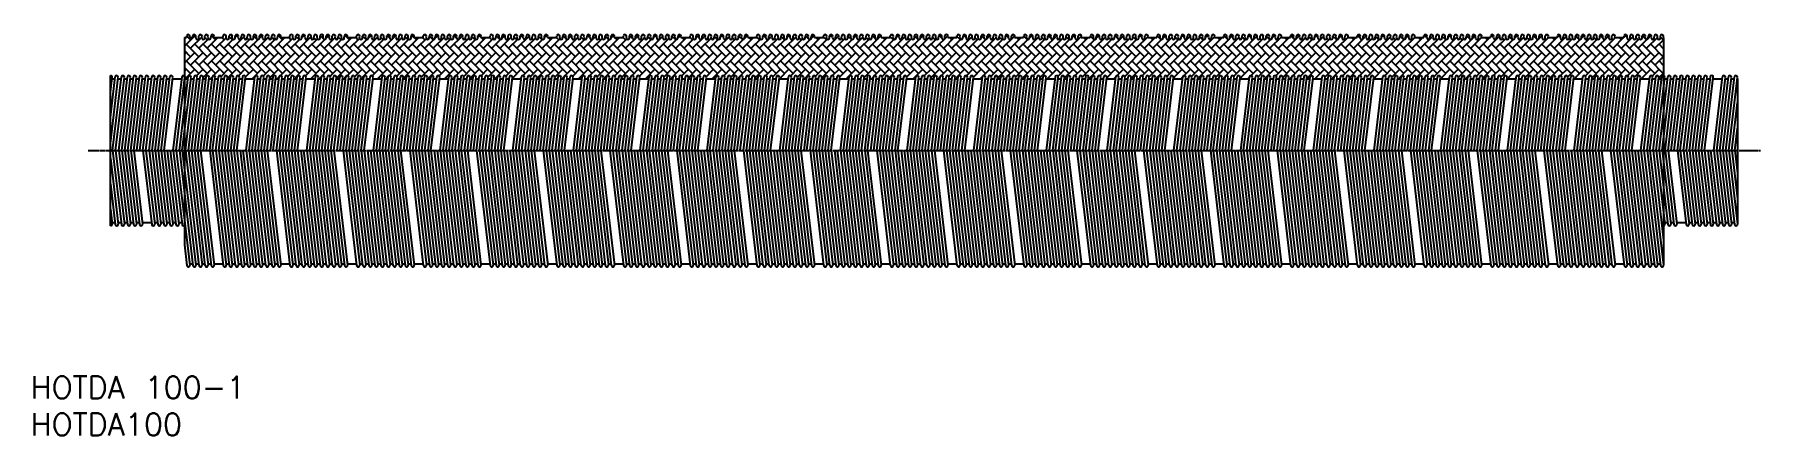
# Model space of a CAD drawing. Extents: x 3 to 1169, y 0 to 271.
import ezdxf

# ---------------------------------------------------------------- set-up
doc = ezdxf.new("R2010")
doc.units = 0
doc.linetypes.add('CENTER', pattern=[2, 1.25, -0.25, 0.25, -0.25])
doc.layers.get('0').update_dxf_attribs({"linetype": 'CONTINUOUS'})
doc.layers.add('CENTER', color=1, linetype='CENTER')
doc.styles.get("Standard").update_dxf_attribs({"font": 'txt.shx'})

# ---------------------------------------------------------------- blocks, each defined once
blk = doc.blocks.new('*U6')
at = {"color": 7, "linetype": 'CONTINUOUS'}
blk.add_text('HOTDA100', height=15, dxfattribs=at).set_placement((0, 0))
blk = doc.blocks.new('*U7')
at = {"color": 7, "linetype": 'CONTINUOUS'}
blk.add_text('HOTDA 100-1', height=15, dxfattribs=at).set_placement((0, 25))
blk = doc.blocks.new('*X8')
at = {"color": 0, "linetype": 'CONTINUOUS'}
for p, q in [((110.9, 270.1), (103.9, 263.2)), ((104, 268.9), (103.9, 268.8)), ((108.1, 267.3), (105.5, 269.9)), ((115.7, 269.3), (108.1, 261.7)), ((111.6, 269.4), (110.2, 270.9)), ((119.4, 267.3), (117.7, 269)), ((126.6, 268.9), (119.4, 261.7)), ((122.2, 270.1), (121.9, 269.9)), ((125, 267.3), (122, 270.3)), ((132.1, 268.7), (125, 261.7)), ((130.7, 267.3), (129.1, 268.9)), ((136.4, 267.3), (134.2, 269.5)), ((144.5, 269.8), (136.4, 261.7)), ((139.2, 270.1), (138.2, 269.2)), ((140.3, 269), (138.6, 270.7)), ((147.7, 267.3), (146.4, 268.6)), ((153.3, 267.3), (150.6, 270)), ((160.8, 269.1), (153.3, 261.7)), ((156.1, 270.1), (154.6, 268.6)), ((156.7, 269.5), (155.4, 270.9)), ((164.6, 267.3), (162.8, 269.1)), ((171.8, 268.9), (164.6, 261.7)), ((167.5, 270.1), (167, 269.7)), ((170.3, 267.3), (167.2, 270.4)), ((177.2, 268.5), (170.3, 261.7)), ((175.9, 267.3), (174.4, 268.9)), ((181.6, 267.3), (179.3, 269.6)), ((189.6, 269.6), (181.6, 261.7)), ((184.4, 270.1), (183.3, 269)), ((185.4, 269.2), (183.8, 270.8)), ((192.9, 267.3), (191.5, 268.7)), ((198.6, 267.3), (195.8, 270.1)), ((205.9, 269), (198.6, 261.7)), ((201.4, 270.1), (199.6, 268.3)), ((201.9, 269.7), (200.6, 271)), ((209.9, 267.3), (207.9, 269.3)), ((217.1, 268.9), (209.9, 261.7)), ((212.7, 270.1), (212.1, 269.5)), ((215.5, 267.3), (212.3, 270.5)), ((222.3, 268.4), (215.5, 261.7)), ((221.2, 267.3), (219.7, 268.9)), ((226.9, 267.3), (224.4, 269.8)), ((234.6, 269.4), (226.9, 261.7)), ((229.7, 270.1), (228.4, 268.9)), ((230.5, 269.3), (229, 270.8)), ((238.2, 267.3), (236.6, 268.9)), ((246.7, 270.1), (238.2, 261.7)), ((241, 270.1), (240.8, 270)), ((242.9, 268.3), (240.9, 270.3)), ((251, 268.8), (243.8, 261.7)), ((247, 269.8), (245.8, 271)), ((255.1, 267.3), (253.1, 269.4)), ((262.3, 268.9), (255.1, 261.7)), ((258, 270.1), (257.2, 269.3)), ((259.2, 268.9), (257.5, 270.6)), ((260.8, 267.3), (259.3, 268.9)), ((266.5, 267.3), (264.9, 268.9)), ((272.1, 267.3), (269.5, 269.9)), ((279.7, 269.3), (272.1, 261.7)), ((274.9, 270.1), (273.5, 268.7)), ((275.6, 269.4), (274.2, 270.9)), ((283.4, 267.3), (281.7, 269)), ((291.9, 270.1), (283.4, 261.7)), ((286.3, 270.1), (285.9, 269.8)), ((287.9, 268.5), (286, 270.4)), ((296.1, 268.6), (289.1, 261.7)), ((292.1, 270), (291.1, 271)), ((300.4, 267.3), (298.2, 269.5)), ((307.6, 268.9), (300.4, 261.7)), ((303.2, 270.1), (302.2, 269.1)), ((304.3, 269.1), (302.7, 270.7)), ((306.1, 267.3), (304.5, 268.9)), ((311.7, 267.3), (310.2, 268.9)), ((317.4, 267.3), (314.6, 270)), ((324.8, 269.1), (317.4, 261.7)), ((320.2, 270.1), (318.6, 268.5)), ((320.8, 269.6), (319.4, 270.9)), ((328.7, 267.3), (326.8, 269.2)), ((337.2, 270.1), (328.7, 261.7)), ((331.5, 270.1), (331, 269.6)), ((333, 268.7), (331.2, 270.5)), ((341.2, 268.5), (334.3, 261.7)), ((337.2, 270.1), (336.3, 271)), ((345.7, 267.3), (343.3, 269.7)), ((352.9, 268.9), (345.7, 261.7)), ((348.5, 270.1), (347.3, 269)), ((349.4, 269.2), (347.8, 270.8)), ((351.3, 267.3), (349.8, 268.9)), ((357, 267.3), (355.4, 268.9)), ((359.8, 270.1), (359.7, 270.1)), ((362.6, 267.3), (359.8, 270.2)), ((369.9, 268.9), (362.6, 261.7)), ((365.5, 270.1), (363.5, 268.2)), ((365.9, 269.7), (364.6, 271)), ((373.9, 267.3), (372, 269.3)), ((382.3, 270), (373.9, 261.7)), ((376.8, 270.1), (376.1, 269.4)), ((378.1, 268.8), (376.3, 270.6)), ((386.3, 268.4), (379.6, 261.7)), ((382.2, 270.3), (381.6, 270.9)), ((385.3, 267.3), (384.1, 268.4)), ((390.9, 267.3), (388.4, 269.8)), ((398.1, 268.9), (390.9, 261.7)), ((393.7, 270.1), (392.4, 268.8)), ((394.5, 269.4), (393, 270.8)), ((396.6, 267.3), (395, 268.9)), ((402.2, 267.3), (400.6, 268.9)), ((410.7, 270.1), (402.2, 261.7)), ((405.1, 270.1), (404.8, 269.9)), ((406.8, 268.4), (404.9, 270.3)), ((415, 268.7), (407.9, 261.7)), ((411, 269.9), (409.9, 271)), ((419.2, 267.3), (417.1, 269.4)), ((427.4, 269.8), (419.2, 261.7)), ((422, 270.1), (421.2, 269.3)), ((423.2, 269), (421.5, 270.7)), ((430.5, 267.3), (429.3, 268.6)), ((436.2, 267.3), (433.5, 269.9)), ((443.4, 268.9), (436.2, 261.7)), ((439, 270.1), (437.5, 268.6)), ((439.6, 269.5), (438.2, 270.9)), ((441.8, 267.3), (440.3, 268.9)), ((447.5, 267.3), (445.7, 269.1)), ((456, 270.1), (447.5, 261.7)), ((450.3, 270.1), (449.9, 269.7)), ((451.9, 268.6), (450, 270.4)), ((460.1, 268.6), (453.1, 261.7)), ((456.1, 270), (455.1, 271)), ((464.4, 267.3), (462.2, 269.6)), ((472.5, 269.7), (464.4, 261.7)), ((467.3, 270.1), (466.2, 269.1)), ((468.3, 269.1), (466.7, 270.7)), ((475.8, 267.3), (474.4, 268.7)), ((481.4, 267.3), (478.6, 270.1)), ((488.6, 268.9), (481.4, 261.7)), ((484.2, 270.1), (482.5, 268.4)), ((484.8, 269.6), (483.4, 270.9)), ((487.1, 267.3), (485.5, 268.9)), ((492.7, 267.3), (490.8, 269.2)), ((501.2, 270.1), (492.7, 261.7)), ((495.6, 270.1), (495, 269.6)), ((497, 268.7), (495.2, 270.5)), ((505.2, 268.5), (498.4, 261.7)), ((501.2, 270.2), (500.4, 271)), ((509.7, 267.3), (507.3, 269.7)), ((517.5, 269.5), (509.7, 261.7)), ((512.5, 270.1), (511.3, 268.9)), ((513.4, 269.3), (511.9, 270.8)), ((521, 267.3), (519.5, 268.8)), ((523.8, 270.1), (523.7, 270)), ((525.9, 268.1), (523.8, 270.2)), ((533.9, 268.9), (526.7, 261.7)), ((529.5, 270.1), (527.4, 268.1)), ((529.9, 269.8), (528.7, 271)), ((532.3, 267.3), (530.8, 268.9)), ((538, 267.3), (536, 269.3)), ((546.3, 270), (538, 261.7)), ((540.8, 270.1), (540.1, 269.4)), ((542.1, 268.9), (540.4, 270.6)), ((546.2, 270.4), (545.7, 270.9)), ((549.3, 267.3), (548.1, 268.5)), ((555, 267.3), (552.4, 269.8)), ((562.6, 269.3), (555, 261.7)), ((557.8, 270.1), (556.4, 268.7)), ((558.5, 269.4), (557.1, 270.9)), ((566.3, 267.3), (564.6, 269)), ((574.8, 270.1), (566.3, 261.7)), ((569.1, 270.1), (568.8, 269.9)), ((570.8, 268.4), (568.9, 270.3)), ((579.1, 268.9), (571.9, 261.7)), ((575, 269.9), (573.9, 271)), ((577.6, 267.3), (576, 268.9)), ((583.2, 267.3), (581.1, 269.5)), ((591.4, 269.8), (583.2, 261.7)), ((586.1, 270.1), (585.1, 269.2)), ((587.2, 269), (585.5, 270.7)), ((594.6, 267.3), (593.3, 268.6)), ((600.2, 267.3), (597.5, 270)), ((607.7, 269.1), (600.2, 261.7)), ((603, 270.1), (601.5, 268.6)), ((603.6, 269.5), (602.3, 270.9)), ((611.5, 267.3), (609.7, 269.1)), ((620, 270.1), (611.5, 261.7)), ((614.4, 270.1), (613.9, 269.7)), ((615.9, 268.6), (614.1, 270.4)), ((624.4, 268.9), (617.2, 261.7)), ((620.1, 270.1), (619.2, 271)), ((622.8, 267.3), (621.3, 268.9)), ((628.5, 267.3), (626.2, 269.6)), ((636.5, 269.6), (628.5, 261.7)), ((631.3, 270.1), (630.2, 269)), ((632.3, 269.2), (630.7, 270.8)), ((639.8, 267.3), (638.4, 268.7)), ((645.5, 267.3), (642.7, 270.1)), ((652.8, 269), (645.5, 261.7)), ((648.3, 270.1), (646.5, 268.3)), ((648.8, 269.7), (647.5, 271)), ((656.8, 267.3), (654.8, 269.2)), ((665.2, 270.1), (656.8, 261.7)), ((659.6, 270.1), (659, 269.5)), ((661, 268.8), (659.2, 270.5)), ((669.6, 268.9), (662.4, 261.7)), ((665.2, 270.3), (664.5, 271)), ((668.1, 267.3), (666.6, 268.9)), ((673.8, 267.3), (671.3, 269.8)), ((681.5, 269.4), (673.8, 261.7)), ((676.6, 270.1), (675.3, 268.9)), ((677.4, 269.3), (675.9, 270.8)), ((685.1, 267.3), (683.5, 268.9)), ((693.6, 270.1), (685.1, 261.7)), ((687.9, 270.1), (687.7, 270)), ((689.8, 268.2), (687.8, 270.3)), ((697.9, 268.8), (690.7, 261.7)), ((693.9, 269.8), (692.7, 271)), ((702, 267.3), (700, 269.4)), ((710.3, 269.9), (702, 261.7)), ((704.9, 270.1), (704.1, 269.3)), ((706.1, 268.9), (704.4, 270.6)), ((714.9, 268.9), (707.7, 261.7)), ((710.1, 270.5), (709.8, 270.8)), ((713.3, 267.3), (711.8, 268.9)), ((719, 267.3), (716.4, 269.9)), ((726.6, 269.3), (719, 261.7)), ((721.8, 270.1), (720.4, 268.7)), ((722.5, 269.4), (721.1, 270.9)), ((730.3, 267.3), (728.6, 269)), ((738.8, 270.1), (730.3, 261.7)), ((733.1, 270.1), (732.8, 269.8)), ((734.8, 268.5), (732.9, 270.4)), ((743, 268.6), (736, 261.7)), ((739, 270), (738, 271)), ((747.3, 267.3), (745.1, 269.5)), ((755.4, 269.7), (747.3, 261.7)), ((750.1, 270.1), (749.1, 269.2)), ((751.2, 269.1), (749.6, 270.7)), ((760.1, 268.9), (752.9, 261.7)), ((758.6, 267.3), (757.1, 268.9)), ((764.3, 267.3), (761.5, 270)), ((771.7, 269.1), (764.3, 261.7)), ((767.1, 270.1), (765.5, 268.5)), ((767.7, 269.6), (766.3, 270.9)), ((775.6, 267.3), (773.7, 269.1)), ((784.1, 270.1), (775.6, 261.7)), ((778.4, 270.1), (777.9, 269.6)), ((779.9, 268.7), (778.1, 270.5)), ((788.1, 268.5), (781.2, 261.7)), ((784.1, 270.1), (783.2, 271)), ((792.5, 267.3), (790.2, 269.7)), ((800.5, 269.6), (792.5, 261.7)), ((795.4, 270.1), (794.2, 269)), ((796.3, 269.2), (794.7, 270.8)), ((805.4, 268.9), (798.2, 261.7)), ((803.9, 267.3), (802.3, 268.9)), ((809.5, 267.3), (806.7, 270.2)), ((806.7, 270.1), (806.7, 270.1)), ((816.8, 268.9), (809.5, 261.7)), ((812.3, 270.1), (810.5, 268.3)), ((812.8, 269.7), (811.5, 271)), ((820.8, 267.3), (818.9, 269.3)), ((829.2, 270), (820.8, 261.7)), ((823.7, 270.1), (823, 269.5)), ((825, 268.8), (823.2, 270.6)), ((833.2, 268.4), (826.5, 261.7)), ((829.1, 270.3), (828.5, 270.9)), ((832.1, 267.3), (831, 268.4)), ((837.8, 267.3), (835.3, 269.8)), ((845.5, 269.4), (837.8, 261.7)), ((840.6, 270.1), (839.3, 268.8)), ((841.4, 269.3), (839.9, 270.8)), ((850.7, 268.9), (843.5, 261.7)), ((849.1, 267.3), (847.6, 268.9)), ((857.6, 270.1), (849.1, 261.7)), ((851.9, 270.1), (851.7, 269.9)), ((853.7, 268.3), (851.8, 270.3)), ((861.9, 268.7), (854.8, 261.7)), ((857.9, 269.9), (856.8, 271)), ((866.1, 267.3), (864, 269.4)), ((874.3, 269.9), (866.1, 261.7)), ((868.9, 270.1), (868.1, 269.3)), ((870.1, 269), (868.4, 270.7)), ((877.4, 267.3), (876.2, 268.5)), ((883.1, 267.3), (880.4, 269.9)), ((890.6, 269.2), (883.1, 261.7)), ((885.9, 270.1), (884.4, 268.6)), ((886.5, 269.5), (885.1, 270.9)), ((895.9, 268.9), (888.7, 261.7)), ((894.4, 267.3), (892.8, 268.9)), ((902.9, 270.1), (894.4, 261.7)), ((897.2, 270.1), (896.8, 269.8)), ((898.8, 268.6), (896.9, 270.4)), ((907, 268.6), (900, 261.7)), ((903, 270), (902, 271)), ((911.3, 267.3), (909.1, 269.6)), ((919.4, 269.7), (911.3, 261.7)), ((914.2, 270.1), (913.1, 269.1)), ((915.2, 269.1), (913.6, 270.7)), ((922.7, 267.3), (921.3, 268.7)), ((928.3, 267.3), (925.5, 270.1)), ((935.7, 269), (928.3, 261.7)), ((931.1, 270.1), (929.4, 268.4)), ((931.7, 269.6), (930.3, 270.9)), ((941.2, 268.9), (934, 261.7)), ((939.6, 267.3), (938.1, 268.9)), ((948.1, 270.1), (939.6, 261.7)), ((942.5, 270.1), (941.9, 269.6)), ((943.9, 268.7), (942.1, 270.5)), ((952.1, 268.5), (945.3, 261.7)), ((948.1, 270.2), (947.3, 271)), ((956.6, 267.3), (954.2, 269.7)), ((964.4, 269.5), (956.6, 261.7)), ((959.4, 270.1), (958.2, 268.9)), ((960.3, 269.2), (958.8, 270.8)), ((967.9, 267.3), (966.4, 268.8)), ((970.7, 270.1), (970.6, 270)), ((973.6, 267.3), (970.7, 270.2)), ((980.8, 268.9), (973.6, 261.7)), ((976.4, 270.1), (974.4, 268.1)), ((976.8, 269.8), (975.6, 271)), ((986.4, 268.9), (979.2, 261.7)), ((984.9, 267.3), (983.3, 268.9)), ((993.2, 270), (984.9, 261.7)), ((987.7, 270.1), (987, 269.4)), ((989, 268.9), (987.3, 270.6)), ((993.1, 270.4), (992.6, 270.9)), ((996.2, 267.3), (995, 268.5)), ((1001.8, 267.3), (999.3, 269.8)), ((1009.5, 269.3), (1001.8, 261.7)), ((1004.7, 270.1), (1003.3, 268.8)), ((1005.4, 269.4), (1004, 270.9)), ((1013.2, 267.3), (1011.5, 269)), ((1021.6, 270.1), (1013.2, 261.7)), ((1016, 270.1), (1015.7, 269.9)), ((1017.7, 268.4), (1015.8, 270.3)), ((1026, 268.9), (1018.8, 261.7)), ((1021.9, 269.9), (1020.8, 271)), ((1031.7, 268.9), (1024.5, 261.7)), ((1030.1, 267.3), (1028.6, 268.9)), ((1038.3, 269.8), (1030.1, 261.7)), ((1033, 270.1), (1032, 269.2)), ((1034.1, 269), (1032.4, 270.7)), ((1041.4, 267.3), (1040.2, 268.6)), ((1047.1, 267.3), (1044.4, 270)), ((1054.6, 269.2), (1047.1, 261.7)), ((1049.9, 270.1), (1048.4, 268.6)), ((1050.5, 269.5), (1049.2, 270.9)), ((1058.4, 267.3), (1056.6, 269.1)), ((1066.9, 270.1), (1058.4, 261.7)), ((1061.2, 270.1), (1060.8, 269.7)), ((1062.8, 268.6), (1061, 270.4)), ((1071.3, 268.9), (1064.1, 261.7)), ((1067, 270.1), (1066.1, 271)), ((1076.9, 268.9), (1069.7, 261.7)), ((1075.4, 267.3), (1073.8, 268.9)), ((1083.4, 269.6), (1075.4, 261.7)), ((1078.2, 270.1), (1077.1, 269)), ((1079.2, 269.2), (1077.6, 270.8)), ((1086.7, 267.3), (1085.3, 268.7)), ((1092.4, 267.3), (1089.6, 270.1)), ((1099.7, 269), (1092.4, 261.7)), ((1095.2, 270.1), (1093.4, 268.4)), ((1095.7, 269.7), (1094.4, 271)), ((1103.7, 267.3), (1101.7, 269.2)), ((108.1, 256), (103.9, 260.2)), ((105.2, 258.8), (103.9, 257.5)), ((110.9, 258.8), (103.9, 251.8)), ((113.7, 256), (105.2, 264.5)), ((116.6, 258.8), (108.1, 250.3)), ((119.4, 256), (110.9, 264.5)), ((113.7, 267.3), (113.1, 267.9)), ((120.1, 268), (113.7, 261.7)), ((122.2, 258.8), (113.7, 250.3)), ((125, 256), (116.6, 264.5)), ((127.9, 258.8), (119.4, 250.3)), ((130.7, 256), (122.2, 264.5)), ((133.5, 258.8), (125, 250.3)), ((136.4, 256), (127.9, 264.5)), ((136.8, 267.8), (130.7, 261.7)), ((139.2, 258.8), (130.7, 250.3)), ((142, 256), (133.5, 264.5)), ((144.8, 258.8), (136.4, 250.3)), ((147.7, 256), (139.2, 264.5)), ((142, 267.3), (141.6, 267.8)), ((148.6, 268.2), (142, 261.7)), ((150.5, 258.8), (142, 250.3)), ((153.3, 256), (144.8, 264.5)), ((153.8, 267.7), (147.7, 261.7)), ((156.1, 258.8), (147.7, 250.3)), ((159, 256), (150.5, 264.5)), ((161.8, 258.8), (153.3, 250.3)), ((164.6, 256), (156.1, 264.5)), ((159, 267.3), (158.3, 268)), ((165.3, 267.9), (159, 261.7)), ((167.5, 258.8), (159, 250.3)), ((170.3, 256), (161.8, 264.5)), ((173.1, 258.8), (164.6, 250.3)), ((175.9, 256), (167.5, 264.5)), ((178.8, 258.8), (170.3, 250.3)), ((181.6, 256), (173.1, 264.5)), ((182, 267.8), (175.9, 261.7)), ((184.4, 258.8), (175.9, 250.3)), ((187.3, 256), (178.8, 264.5)), ((190.1, 258.8), (181.6, 250.3)), ((192.9, 256), (184.4, 264.5)), ((187.3, 267.3), (186.8, 267.8)), ((193.8, 268.1), (187.3, 261.7)), ((195.7, 258.8), (187.3, 250.3)), ((198.6, 256), (190.1, 264.5)), ((199.1, 267.8), (192.9, 261.7)), ((201.4, 258.8), (192.9, 250.3)), ((204.2, 256), (195.7, 264.5)), ((207.1, 258.8), (198.6, 250.3)), ((209.9, 256), (201.4, 264.5)), ((204.2, 267.3), (203.5, 268)), ((210.4, 267.9), (204.2, 261.7)), ((212.7, 258.8), (204.2, 250.3)), ((215.5, 256), (207.1, 264.5)), ((218.4, 258.8), (209.9, 250.3)), ((221.2, 256), (212.7, 264.5)), ((224, 258.8), (215.5, 250.3)), ((226.9, 256), (218.4, 264.5)), ((227.3, 267.7), (221.2, 261.7)), ((229.7, 258.8), (221.2, 250.3)), ((232.5, 256), (224, 264.5)), ((235.3, 258.8), (226.9, 250.3)), ((238.2, 256), (229.7, 264.5)), ((232.5, 267.3), (232, 267.9)), ((238.9, 268.1), (232.5, 261.7)), ((241, 258.8), (232.5, 250.3)), ((243.8, 256), (235.3, 264.5)), ((246.7, 258.8), (238.2, 250.3)), ((249.5, 256), (241, 264.5)), ((243.8, 267.3), (243.3, 267.8)), ((252.3, 258.8), (243.8, 250.3)), ((255.1, 256), (246.7, 264.5)), ((249.5, 267.3), (248.7, 268.1)), ((255.7, 267.8), (249.5, 261.7)), ((258, 258.8), (249.5, 250.3)), ((260.8, 256), (252.3, 264.5)), ((263.6, 258.8), (255.1, 250.3)), ((266.5, 256), (258, 264.5)), ((267.5, 268.3), (260.8, 261.7)), ((269.3, 258.8), (260.8, 250.3)), ((272.1, 256), (263.6, 264.5)), ((272.5, 267.7), (266.5, 261.7)), ((274.9, 258.8), (266.5, 250.3)), ((277.8, 256), (269.3, 264.5)), ((280.6, 258.8), (272.1, 250.3)), ((283.4, 256), (274.9, 264.5)), ((277.8, 267.3), (277.2, 267.9)), ((284.1, 268), (277.8, 261.7)), ((286.3, 258.8), (277.8, 250.3)), ((289.1, 256), (280.6, 264.5)), ((291.9, 258.8), (283.4, 250.3)), ((294.7, 256), (286.3, 264.5)), ((289.1, 267.3), (288.6, 267.8)), ((297.6, 258.8), (289.1, 250.3)), ((300.4, 256), (291.9, 264.5)), ((294.7, 267.3), (293.8, 268.2)), ((300.9, 267.8), (294.7, 261.7)), ((303.2, 258.8), (294.7, 250.3)), ((306.1, 256), (297.6, 264.5)), ((308.9, 258.8), (300.4, 250.3)), ((311.7, 256), (303.2, 264.5)), ((312.6, 268.2), (306.1, 261.7)), ((314.5, 258.8), (306.1, 250.3)), ((317.4, 256), (308.9, 264.5)), ((317.8, 267.8), (311.7, 261.7)), ((320.2, 258.8), (311.7, 250.3)), ((323, 256), (314.5, 264.5)), ((325.9, 258.8), (317.4, 250.3)), ((328.7, 256), (320.2, 264.5)), ((323, 267.3), (322.4, 268)), ((329.3, 267.9), (323, 261.7)), ((331.5, 258.8), (323, 250.3)), ((334.3, 256), (325.9, 264.5)), ((337.2, 258.8), (328.7, 250.3)), ((340, 256), (331.5, 264.5)), ((334.3, 267.3), (333.9, 267.7)), ((342.8, 258.8), (334.3, 250.3)), ((345.7, 256), (337.2, 264.5)), ((340, 267.3), (339, 268.3)), ((346.1, 267.7), (340, 261.7)), ((348.5, 258.8), (340, 250.3)), ((351.3, 256), (342.8, 264.5)), ((354.1, 258.8), (345.7, 250.3)), ((357, 256), (348.5, 264.5)), ((357.8, 268.1), (351.3, 261.7)), ((359.8, 258.8), (351.3, 250.3)), ((362.6, 256), (354.1, 264.5)), ((363.2, 267.9), (357, 261.7)), ((365.5, 258.8), (357, 250.3)), ((368.3, 256), (359.8, 264.5)), ((371.1, 258.8), (362.6, 250.3)), ((373.9, 256), (365.5, 264.5)), ((368.3, 267.3), (367.5, 268.1)), ((374.5, 267.9), (368.3, 261.7)), ((376.8, 258.8), (368.3, 250.3)), ((379.6, 256), (371.1, 264.5)), ((382.4, 258.8), (373.9, 250.3)), ((385.3, 256), (376.8, 264.5)), ((379.6, 267.3), (379.2, 267.7)), ((388.1, 258.8), (379.6, 250.3)), ((390.9, 256), (382.4, 264.5)), ((391.3, 267.7), (385.3, 261.7)), ((393.7, 258.8), (385.3, 250.3)), ((396.6, 256), (388.1, 264.5)), ((399.4, 258.8), (390.9, 250.3)), ((402.2, 256), (393.7, 264.5)), ((402.9, 268), (396.6, 261.7)), ((405.1, 258.8), (396.6, 250.3)), ((407.9, 256), (399.4, 264.5)), ((410.7, 258.8), (402.2, 250.3)), ((413.5, 256), (405.1, 264.5)), ((407.9, 267.3), (407.4, 267.8)), ((416.4, 258.8), (407.9, 250.3)), ((419.2, 256), (410.7, 264.5)), ((413.5, 267.3), (412.7, 268.2)), ((419.7, 267.8), (413.5, 261.7)), ((422, 258.8), (413.5, 250.3)), ((424.9, 256), (416.4, 264.5)), ((427.7, 258.8), (419.2, 250.3)), ((430.5, 256), (422, 264.5)), ((424.9, 267.3), (424.4, 267.8)), ((431.5, 268.3), (424.9, 261.7)), ((433.3, 258.8), (424.9, 250.3)), ((436.2, 256), (427.7, 264.5)), ((436.6, 267.7), (430.5, 261.7)), ((439, 258.8), (430.5, 250.3)), ((441.8, 256), (433.3, 264.5)), ((444.6, 258.8), (436.2, 250.3)), ((447.5, 256), (439, 264.5)), ((448.1, 268), (441.8, 261.7)), ((450.3, 258.8), (441.8, 250.3)), ((453.1, 256), (444.6, 264.5)), ((456, 258.8), (447.5, 250.3)), ((458.8, 256), (450.3, 264.5)), ((453.1, 267.3), (452.7, 267.7)), ((461.6, 258.8), (453.1, 250.3)), ((464.4, 256), (456, 264.5)), ((458.8, 267.3), (457.9, 268.2)), ((464.9, 267.8), (458.8, 261.7)), ((467.3, 258.8), (458.8, 250.3)), ((470.1, 256), (461.6, 264.5)), ((472.9, 258.8), (464.4, 250.3)), ((475.8, 256), (467.3, 264.5)), ((470.1, 267.3), (469.6, 267.8)), ((476.6, 268.2), (470.1, 261.7)), ((478.6, 258.8), (470.1, 250.3)), ((481.4, 256), (472.9, 264.5)), ((481.9, 267.8), (475.8, 261.7)), ((484.2, 258.8), (475.8, 250.3)), ((487.1, 256), (478.6, 264.5)), ((489.9, 258.8), (481.4, 250.3)), ((492.7, 256), (484.2, 264.5)), ((493.3, 267.9), (487.1, 261.7)), ((495.6, 258.8), (487.1, 250.3)), ((498.4, 256), (489.9, 264.5)), ((501.2, 258.8), (492.7, 250.3)), ((504, 256), (495.6, 264.5)), ((498.4, 267.3), (498, 267.7)), ((506.9, 258.8), (498.4, 250.3)), ((509.7, 256), (501.2, 264.5)), ((504, 267.3), (503, 268.4)), ((510.1, 267.7), (504, 261.7)), ((512.5, 258.8), (504, 250.3)), ((515.4, 256), (506.9, 264.5)), ((518.2, 258.8), (509.7, 250.3)), ((521, 256), (512.5, 264.5)), ((515.4, 267.3), (514.8, 267.8)), ((521.8, 268.1), (515.4, 261.7)), ((523.8, 258.8), (515.4, 250.3)), ((526.7, 256), (518.2, 264.5)), ((527.4, 268), (521, 261.7)), ((529.5, 258.8), (521, 250.3)), ((532.3, 256), (523.8, 264.5)), ((526.7, 267.3), (526, 268)), ((535.2, 258.8), (526.7, 250.3)), ((538, 256), (529.5, 264.5)), ((538.5, 267.8), (532.3, 261.7)), ((540.8, 258.8), (532.3, 250.3)), ((543.6, 256), (535.2, 264.5)), ((546.5, 258.8), (538, 250.3)), ((549.3, 256), (540.8, 264.5)), ((543.6, 267.3), (543.2, 267.7)), ((550.3, 268.3), (543.6, 261.7)), ((552.1, 258.8), (543.6, 250.3)), ((555, 256), (546.5, 264.5)), ((555.4, 267.7), (549.3, 261.7)), ((557.8, 258.8), (549.3, 250.3)), ((560.6, 256), (552.1, 264.5)), ((563.4, 258.8), (555, 250.3)), ((566.3, 256), (557.8, 264.5)), ((560.6, 267.3), (560, 267.9)), ((567, 268), (560.6, 261.7)), ((569.1, 258.8), (560.6, 250.3)), ((571.9, 256), (563.4, 264.5)), ((574.8, 258.8), (566.3, 250.3)), ((577.6, 256), (569.1, 264.5)), ((571.9, 267.3), (571.5, 267.8)), ((580.4, 258.8), (571.9, 250.3)), ((583.2, 256), (574.8, 264.5)), ((583.7, 267.8), (577.6, 261.7)), ((586.1, 258.8), (577.6, 250.3)), ((588.9, 256), (580.4, 264.5)), ((591.7, 258.8), (583.2, 250.3)), ((594.6, 256), (586.1, 264.5)), ((588.9, 267.3), (588.4, 267.8)), ((595.5, 268.2), (588.9, 261.7)), ((597.4, 258.8), (588.9, 250.3)), ((600.2, 256), (591.7, 264.5)), ((600.6, 267.7), (594.6, 261.7)), ((603, 258.8), (594.6, 250.3)), ((605.9, 256), (597.4, 264.5)), ((608.7, 258.8), (600.2, 250.3)), ((611.5, 256), (603, 264.5)), ((605.9, 267.3), (605.2, 268)), ((612.2, 267.9), (605.9, 261.7)), ((614.4, 258.8), (605.9, 250.3)), ((617.2, 256), (608.7, 264.5)), ((620, 258.8), (611.5, 250.3)), ((622.8, 256), (614.4, 264.5)), ((617.2, 267.3), (616.8, 267.7)), ((625.7, 258.8), (617.2, 250.3)), ((628.5, 256), (620, 264.5)), ((628.9, 267.8), (622.8, 261.7)), ((631.3, 258.8), (622.8, 250.3)), ((634.2, 256), (625.7, 264.5)), ((637, 258.8), (628.5, 250.3)), ((639.8, 256), (631.3, 264.5)), ((634.2, 267.3), (633.7, 267.8)), ((640.6, 268.1), (634.2, 261.7)), ((642.6, 258.8), (634.2, 250.3)), ((645.5, 256), (637, 264.5)), ((646, 267.8), (639.8, 261.7)), ((648.3, 258.8), (639.8, 250.3)), ((651.1, 256), (642.6, 264.5)), ((654, 258.8), (645.5, 250.3)), ((656.8, 256), (648.3, 264.5)), ((651.1, 267.3), (650.4, 268)), ((657.3, 267.9), (651.1, 261.7)), ((659.6, 258.8), (651.1, 250.3)), ((662.4, 256), (654, 264.5)), ((665.3, 258.8), (656.8, 250.3)), ((668.1, 256), (659.6, 264.5)), ((662.4, 267.3), (662, 267.7)), ((670.9, 258.8), (662.4, 250.3)), ((673.8, 256), (665.3, 264.5)), ((674.2, 267.7), (668.1, 261.7)), ((676.6, 258.8), (668.1, 250.3)), ((679.4, 256), (670.9, 264.5)), ((682.2, 258.8), (673.8, 250.3)), ((685.1, 256), (676.6, 264.5)), ((679.4, 267.3), (678.9, 267.9)), ((685.8, 268.1), (679.4, 261.7)), ((687.9, 258.8), (679.4, 250.3)), ((690.7, 256), (682.2, 264.5)), ((693.6, 258.8), (685.1, 250.3)), ((696.4, 256), (687.9, 264.5)), ((690.7, 267.3), (690.2, 267.9)), ((699.2, 258.8), (690.7, 250.3)), ((702, 256), (693.6, 264.5)), ((696.4, 267.3), (695.6, 268.1)), ((702.5, 267.8), (696.4, 261.7)), ((704.9, 258.8), (696.4, 250.3)), ((707.7, 256), (699.2, 264.5)), ((710.5, 258.8), (702, 250.3)), ((713.3, 256), (704.9, 264.5)), ((707.7, 267.3), (707.3, 267.7)), ((716.2, 258.8), (707.7, 250.3)), ((719, 256), (710.5, 264.5)), ((719.4, 267.7), (713.3, 261.7)), ((721.8, 258.8), (713.3, 250.3)), ((724.7, 256), (716.2, 264.5)), ((727.5, 258.8), (719, 250.3)), ((730.3, 256), (721.8, 264.5)), ((724.7, 267.3), (724.1, 267.9)), ((731, 268), (724.7, 261.7)), ((733.1, 258.8), (724.7, 250.3)), ((736, 256), (727.5, 264.5)), ((738.8, 258.8), (730.3, 250.3)), ((741.6, 256), (733.1, 264.5)), ((736, 267.3), (735.5, 267.8)), ((744.5, 258.8), (736, 250.3)), ((747.3, 256), (738.8, 264.5)), ((741.6, 267.3), (740.7, 268.2)), ((747.8, 267.8), (741.6, 261.7)), ((750.1, 258.8), (741.6, 250.3)), ((752.9, 256), (744.5, 264.5)), ((755.8, 258.8), (747.3, 250.3)), ((758.6, 256), (750.1, 264.5)), ((752.9, 267.3), (752.5, 267.8)), ((761.4, 258.8), (752.9, 250.3)), ((764.3, 256), (755.8, 264.5)), ((764.7, 267.8), (758.6, 261.7)), ((767.1, 258.8), (758.6, 250.3)), ((769.9, 256), (761.4, 264.5)), ((772.7, 258.8), (764.3, 250.3)), ((775.6, 256), (767.1, 264.5)), ((769.9, 267.3), (769.2, 268)), ((776.2, 267.9), (769.9, 261.7)), ((778.4, 258.8), (769.9, 250.3)), ((781.2, 256), (772.7, 264.5)), ((784.1, 258.8), (775.6, 250.3)), ((786.9, 256), (778.4, 264.5)), ((781.2, 267.3), (780.8, 267.7)), ((789.7, 258.8), (781.2, 250.3)), ((792.5, 256), (784.1, 264.5)), ((786.9, 267.3), (785.9, 268.3)), ((793, 267.7), (786.9, 261.7)), ((795.4, 258.8), (786.9, 250.3)), ((798.2, 256), (789.7, 264.5)), ((801, 258.8), (792.5, 250.3)), ((803.9, 256), (795.4, 264.5)), ((798.2, 267.3), (797.7, 267.8)), ((806.7, 258.8), (798.2, 250.3)), ((809.5, 256), (801, 264.5)), ((810.1, 267.8), (803.9, 261.7)), ((812.3, 258.8), (803.9, 250.3)), ((815.2, 256), (806.7, 264.5)), ((818, 258.8), (809.5, 250.3)), ((820.8, 256), (812.3, 264.5)), ((815.2, 267.3), (814.4, 268.1)), ((821.4, 267.9), (815.2, 261.7)), ((823.7, 258.8), (815.2, 250.3)), ((826.5, 256), (818, 264.5)), ((829.3, 258.8), (820.8, 250.3)), ((832.1, 256), (823.7, 264.5)), ((826.5, 267.3), (826.1, 267.7)), ((835, 258.8), (826.5, 250.3)), ((837.8, 256), (829.3, 264.5)), ((838.2, 267.7), (832.1, 261.7)), ((840.6, 258.8), (832.1, 250.3)), ((843.5, 256), (835, 264.5)), ((846.3, 258.8), (837.8, 250.3)), ((849.1, 256), (840.6, 264.5)), ((843.5, 267.3), (842.9, 267.9)), ((851.9, 258.8), (843.5, 250.3)), ((854.8, 256), (846.3, 264.5)), ((857.6, 258.8), (849.1, 250.3)), ((860.4, 256), (851.9, 264.5)), ((854.8, 267.3), (854.3, 267.8)), ((863.3, 258.8), (854.8, 250.3)), ((866.1, 256), (857.6, 264.5)), ((860.4, 267.3), (859.6, 268.1)), ((866.6, 267.8), (860.4, 261.7)), ((868.9, 258.8), (860.4, 250.3)), ((871.7, 256), (863.3, 264.5)), ((874.6, 258.8), (866.1, 250.3)), ((877.4, 256), (868.9, 264.5)), ((871.7, 267.3), (871.3, 267.8)), ((878.4, 268.3), (871.7, 261.7)), ((880.2, 258.8), (871.7, 250.3)), ((883.1, 256), (874.6, 264.5)), ((883.5, 267.7), (877.4, 261.7)), ((885.9, 258.8), (877.4, 250.3)), ((888.7, 256), (880.2, 264.5)), ((891.5, 258.8), (883.1, 250.3)), ((894.4, 256), (885.9, 264.5)), ((888.7, 267.3), (888.1, 267.9)), ((897.2, 258.8), (888.7, 250.3)), ((900, 256), (891.5, 264.5)), ((902.9, 258.8), (894.4, 250.3)), ((905.7, 256), (897.2, 264.5)), ((900, 267.3), (899.6, 267.7)), ((908.5, 258.8), (900, 250.3)), ((911.3, 256), (902.9, 264.5)), ((905.7, 267.3), (904.8, 268.2)), ((911.8, 267.8), (905.7, 261.7)), ((914.2, 258.8), (905.7, 250.3)), ((917, 256), (908.5, 264.5)), ((919.8, 258.8), (911.3, 250.3)), ((922.7, 256), (914.2, 264.5)), ((917, 267.3), (916.5, 267.8)), ((923.5, 268.2), (917, 261.7)), ((925.5, 258.8), (917, 250.3)), ((928.3, 256), (919.8, 264.5)), ((928.8, 267.8), (922.7, 261.7)), ((931.1, 258.8), (922.7, 250.3)), ((934, 256), (925.5, 264.5)), ((936.8, 258.8), (928.3, 250.3)), ((939.6, 256), (931.1, 264.5)), ((934, 267.3), (933.3, 268)), ((942.5, 258.8), (934, 250.3)), ((945.3, 256), (936.8, 264.5)), ((948.1, 258.8), (939.6, 250.3)), ((950.9, 256), (942.5, 264.5)), ((945.3, 267.3), (944.9, 267.7)), ((953.8, 258.8), (945.3, 250.3)), ((956.6, 256), (948.1, 264.5)), ((950.9, 267.3), (949.9, 268.3)), ((957, 267.7), (950.9, 261.7)), ((959.4, 258.8), (950.9, 250.3)), ((962.3, 256), (953.8, 264.5)), ((965.1, 258.8), (956.6, 250.3)), ((967.9, 256), (959.4, 264.5)), ((962.3, 267.3), (961.7, 267.8)), ((968.7, 268.1), (962.3, 261.7)), ((970.7, 258.8), (962.3, 250.3)), ((973.6, 256), (965.1, 264.5)), ((974.2, 267.9), (967.9, 261.7)), ((976.4, 258.8), (967.9, 250.3)), ((979.2, 256), (970.7, 264.5)), ((982.1, 258.8), (973.6, 250.3)), ((984.9, 256), (976.4, 264.5)), ((979.2, 267.3), (978.4, 268.1)), ((987.7, 258.8), (979.2, 250.3)), ((990.5, 256), (982.1, 264.5)), ((993.4, 258.8), (984.9, 250.3)), ((996.2, 256), (987.7, 264.5)), ((990.5, 267.3), (990.1, 267.7)), ((997.2, 268.4), (990.5, 261.7)), ((999, 258.8), (990.5, 250.3)), ((1001.8, 256), (993.4, 264.5)), ((1002.3, 267.7), (996.2, 261.7)), ((1004.7, 258.8), (996.2, 250.3)), ((1007.5, 256), (999, 264.5)), ((1010.3, 258.8), (1001.8, 250.3)), ((1013.2, 256), (1004.7, 264.5)), ((1007.5, 267.3), (1006.9, 267.9)), ((1013.9, 268), (1007.5, 261.7)), ((1016, 258.8), (1007.5, 250.3)), ((1018.8, 256), (1010.3, 264.5)), ((1021.6, 258.8), (1013.2, 250.3)), ((1024.5, 256), (1016, 264.5)), ((1018.8, 267.3), (1018.4, 267.8)), ((1027.3, 258.8), (1018.8, 250.3)), ((1030.1, 256), (1021.6, 264.5)), ((1024.5, 267.3), (1023.6, 268.2)), ((1033, 258.8), (1024.5, 250.3)), ((1035.8, 256), (1027.3, 264.5)), ((1038.6, 258.8), (1030.1, 250.3)), ((1041.4, 256), (1033, 264.5)), ((1035.8, 267.3), (1035.3, 267.8)), ((1042.4, 268.2), (1035.8, 261.7)), ((1044.3, 258.8), (1035.8, 250.3)), ((1047.1, 256), (1038.6, 264.5)), ((1047.5, 267.7), (1041.4, 261.7)), ((1049.9, 258.8), (1041.4, 250.3)), ((1052.8, 256), (1044.3, 264.5)), ((1055.6, 258.8), (1047.1, 250.3)), ((1058.4, 256), (1049.9, 264.5)), ((1052.8, 267.3), (1052.1, 268)), ((1059, 267.9), (1052.8, 261.7)), ((1061.2, 258.8), (1052.8, 250.3)), ((1064.1, 256), (1055.6, 264.5)), ((1066.9, 258.8), (1058.4, 250.3)), ((1069.7, 256), (1061.2, 264.5)), ((1064.1, 267.3), (1063.7, 267.7)), ((1072.6, 258.8), (1064.1, 250.3)), ((1075.4, 256), (1066.9, 264.5)), ((1069.7, 267.3), (1068.8, 268.3)), ((1078.2, 258.8), (1069.7, 250.3)), ((1081, 256), (1072.6, 264.5)), ((1083.9, 258.8), (1075.4, 250.3)), ((1086.7, 256), (1078.2, 264.5)), ((1081, 267.3), (1080.6, 267.8)), ((1087.5, 268.2), (1081, 261.7)), ((1089.5, 258.8), (1081, 250.3)), ((1092.4, 256), (1083.9, 264.5)), ((1092.8, 267.8), (1086.7, 261.7)), ((1095.2, 258.8), (1086.7, 250.3)), ((1098, 256), (1089.5, 264.5)), ((1100.8, 258.8), (1092.4, 250.3)), ((1103.7, 256), (1095.2, 264.5)), ((1098, 267.3), (1097.3, 268)), ((1103.9, 267.5), (1098, 261.7)), ((1103.9, 261.4), (1100.8, 264.5)), ((1103.9, 261.9), (1103.7, 261.7)), ((108.1, 244.7), (103.9, 248.8)), ((105.2, 247.5), (103.9, 246.2)), ((110.9, 247.5), (104.4, 241.1)), ((113.7, 244.7), (105.2, 253.2)), ((119.4, 244.7), (110.9, 253.2)), ((116.6, 247.5), (112.1, 243)), ((125, 244.7), (116.6, 253.2)), ((122.2, 247.5), (116.6, 241.9)), ((130.7, 244.7), (122.2, 253.2)), ((127.9, 247.5), (123.5, 243.2)), ((136.4, 244.7), (127.9, 253.2)), ((133.5, 247.5), (128.7, 242.7)), ((139.2, 247.5), (132.9, 241.2)), ((142, 244.7), (133.5, 253.2)), ((147.7, 244.7), (139.2, 253.2)), ((144.8, 247.5), (140.5, 243.1)), ((153.3, 244.7), (144.8, 253.2)), ((150.5, 247.5), (145.3, 242.3)), ((156.1, 247.5), (149.7, 241.1)), ((159, 244.7), (150.5, 253.2)), ((164.6, 244.7), (156.1, 253.2)), ((161.8, 247.5), (157.2, 242.9)), ((167.5, 247.5), (161.6, 241.7)), ((170.3, 244.7), (161.8, 253.2)), ((175.9, 244.7), (167.5, 253.2)), ((173.1, 247.5), (168.8, 243.2)), ((181.6, 244.7), (173.1, 253.2)), ((178.8, 247.5), (173.9, 242.6)), ((184.4, 247.5), (178, 241.1)), ((187.3, 244.7), (178.8, 253.2)), ((192.9, 244.7), (184.4, 253.2)), ((190.1, 247.5), (185.7, 243.1)), ((195.7, 247.5), (189.3, 241.1)), ((198.6, 244.7), (190.1, 253.2)), ((201.4, 247.5), (194.9, 241.1)), ((204.2, 244.7), (195.7, 253.2)), ((209.9, 244.7), (201.4, 253.2)), ((207.1, 247.5), (202.4, 242.9)), ((212.7, 247.5), (206.7, 241.5)), ((215.5, 244.7), (207.1, 253.2)), ((221.2, 244.7), (212.7, 253.2)), ((218.4, 247.5), (214.1, 243.2)), ((226.9, 244.7), (218.4, 253.2)), ((224, 247.5), (219, 242.5)), ((229.7, 247.5), (223.2, 241.1)), ((232.5, 244.7), (224, 253.2)), ((238.2, 244.7), (229.7, 253.2)), ((235.3, 247.5), (230.9, 243.1)), ((241, 247.5), (234.5, 241.1)), ((243.8, 244.7), (235.3, 253.2)), ((249.5, 244.7), (241, 253.2)), ((246.7, 247.5), (242.3, 243.1)), ((255.1, 244.7), (246.7, 253.2)), ((252.3, 247.5), (247.6, 242.8)), ((258, 247.5), (251.8, 241.3)), ((260.8, 244.7), (252.3, 253.2)), ((266.5, 244.7), (258, 253.2)), ((263.6, 247.5), (259.3, 243.2)), ((272.1, 244.7), (263.6, 253.2)), ((269.3, 247.5), (264.2, 242.4)), ((274.9, 247.5), (268.5, 241.1)), ((277.8, 244.7), (269.3, 253.2)), ((283.4, 244.7), (274.9, 253.2)), ((280.6, 247.5), (276.1, 243)), ((286.3, 247.5), (279.8, 241.1)), ((289.1, 244.7), (280.6, 253.2)), ((294.7, 244.7), (286.3, 253.2)), ((291.9, 247.5), (287.6, 243.2)), ((300.4, 244.7), (291.9, 253.2)), ((297.6, 247.5), (292.8, 242.7)), ((303.2, 247.5), (296.9, 241.2)), ((306.1, 244.7), (297.6, 253.2)), ((311.7, 244.7), (303.2, 253.2)), ((308.9, 247.5), (304.5, 243.1)), ((317.4, 244.7), (308.9, 253.2)), ((314.5, 247.5), (309.3, 242.3)), ((320.2, 247.5), (313.7, 241.1)), ((323, 244.7), (314.5, 253.2)), ((328.7, 244.7), (320.2, 253.2)), ((325.9, 247.5), (321.3, 242.9)), ((331.5, 247.5), (325.6, 241.6)), ((334.3, 244.7), (325.9, 253.2)), ((340, 244.7), (331.5, 253.2)), ((337.2, 247.5), (332.9, 243.2)), ((345.7, 244.7), (337.2, 253.2)), ((342.8, 247.5), (337.9, 242.6)), ((348.5, 247.5), (342, 241.1)), ((351.3, 244.7), (342.8, 253.2)), ((357, 244.7), (348.5, 253.2)), ((354.1, 247.5), (349.7, 243.1)), ((362.6, 244.7), (354.1, 253.2)), ((359.8, 247.5), (354.4, 242.1)), ((365.5, 247.5), (359, 241.1)), ((368.3, 244.7), (359.8, 253.2)), ((373.9, 244.7), (365.5, 253.2)), ((371.1, 247.5), (366.4, 242.8)), ((376.8, 247.5), (370.3, 241.1)), ((379.6, 244.7), (371.1, 253.2)), ((385.3, 244.7), (376.8, 253.2)), ((382.4, 247.5), (378.1, 243.2)), ((390.9, 244.7), (382.4, 253.2)), ((388.1, 247.5), (383, 242.5)), ((393.7, 247.5), (387.3, 241.1)), ((396.6, 244.7), (388.1, 253.2)), ((402.2, 244.7), (393.7, 253.2)), ((399.4, 247.5), (394.9, 243)), ((407.9, 244.7), (399.4, 253.2)), ((405.1, 247.5), (399.5, 241.9)), ((413.5, 244.7), (405.1, 253.2)), ((410.7, 247.5), (406.3, 243.1)), ((419.2, 244.7), (410.7, 253.2)), ((416.4, 247.5), (411.6, 242.8)), ((422, 247.5), (415.6, 241.1)), ((424.9, 244.7), (416.4, 253.2)), ((430.5, 244.7), (422, 253.2)), ((427.7, 247.5), (423.3, 243.2)), ((436.2, 244.7), (427.7, 253.2)), ((433.3, 247.5), (428.2, 242.4)), ((439, 247.5), (432.5, 241.1)), ((441.8, 244.7), (433.3, 253.2)), ((447.5, 244.7), (439, 253.2)), ((444.6, 247.5), (440.1, 243)), ((453.1, 244.7), (444.6, 253.2)), ((450.3, 247.5), (444.6, 241.8)), ((458.8, 244.7), (450.3, 253.2)), ((456, 247.5), (451.6, 243.2)), ((464.4, 244.7), (456, 253.2)), ((461.6, 247.5), (456.8, 242.7)), ((467.3, 247.5), (460.8, 241.1)), ((470.1, 244.7), (461.6, 253.2)), ((475.8, 244.7), (467.3, 253.2)), ((472.9, 247.5), (468.5, 243.1)), ((481.4, 244.7), (472.9, 253.2)), ((478.6, 247.5), (473.3, 242.2)), ((484.2, 247.5), (477.8, 241.1)), ((487.1, 244.7), (478.6, 253.2)), ((492.7, 244.7), (484.2, 253.2)), ((489.9, 247.5), (485.3, 242.9)), ((495.6, 247.5), (489.6, 241.6)), ((498.4, 244.7), (489.9, 253.2)), ((504, 244.7), (495.6, 253.2)), ((501.2, 247.5), (496.9, 243.2)), ((509.7, 244.7), (501.2, 253.2)), ((506.9, 247.5), (501.9, 242.6)), ((512.5, 247.5), (506.1, 241.1)), ((515.4, 244.7), (506.9, 253.2)), ((521, 244.7), (512.5, 253.2)), ((518.2, 247.5), (513.8, 243.1)), ((526.7, 244.7), (518.2, 253.2)), ((523.8, 247.5), (518.4, 242.1)), ((532.3, 244.7), (523.8, 253.2)), ((529.5, 247.5), (525, 243)), ((538, 244.7), (529.5, 253.2)), ((535.2, 247.5), (530.5, 242.8)), ((540.8, 247.5), (534.7, 241.4)), ((543.6, 244.7), (535.2, 253.2)), ((549.3, 244.7), (540.8, 253.2)), ((546.5, 247.5), (542.1, 243.2)), ((555, 244.7), (546.5, 253.2)), ((552.1, 247.5), (547.1, 242.4)), ((557.8, 247.5), (551.3, 241.1)), ((560.6, 244.7), (552.1, 253.2)), ((566.3, 244.7), (557.8, 253.2)), ((563.4, 247.5), (558.9, 243)), ((571.9, 244.7), (563.4, 253.2)), ((569.1, 247.5), (563.5, 241.9)), ((577.6, 244.7), (569.1, 253.2)), ((574.8, 247.5), (570.4, 243.2)), ((583.2, 244.7), (574.8, 253.2)), ((580.4, 247.5), (575.6, 242.7)), ((586.1, 247.5), (579.8, 241.2)), ((588.9, 244.7), (580.4, 253.2)), ((594.6, 244.7), (586.1, 253.2)), ((591.7, 247.5), (587.4, 243.2)), ((600.2, 244.7), (591.7, 253.2)), ((597.4, 247.5), (592.2, 242.3)), ((603, 247.5), (596.6, 241.1)), ((605.9, 244.7), (597.4, 253.2)), ((611.5, 244.7), (603, 253.2)), ((608.7, 247.5), (604.1, 243)), ((614.4, 247.5), (608.6, 241.7)), ((617.2, 244.7), (608.7, 253.2)), ((622.8, 244.7), (614.4, 253.2)), ((620, 247.5), (615.7, 243.2)), ((628.5, 244.7), (620, 253.2)), ((625.7, 247.5), (620.8, 242.6)), ((631.3, 247.5), (624.9, 241.1)), ((634.2, 244.7), (625.7, 253.2)), ((639.8, 244.7), (631.3, 253.2)), ((637, 247.5), (632.6, 243.1)), ((645.5, 244.7), (637, 253.2)), ((642.6, 247.5), (637.3, 242.2)), ((648.3, 247.5), (641.8, 241.1)), ((651.1, 244.7), (642.6, 253.2)), ((656.8, 244.7), (648.3, 253.2)), ((654, 247.5), (649.3, 242.9)), ((659.6, 247.5), (653.6, 241.5)), ((662.4, 244.7), (654, 253.2)), ((668.1, 244.7), (659.6, 253.2)), ((665.3, 247.5), (660.9, 243.2)), ((673.8, 244.7), (665.3, 253.2)), ((670.9, 247.5), (665.9, 242.5)), ((676.6, 247.5), (670.1, 241.1)), ((679.4, 244.7), (670.9, 253.2)), ((685.1, 244.7), (676.6, 253.2)), ((682.2, 247.5), (677.8, 243.1)), ((690.7, 244.7), (682.2, 253.2)), ((687.9, 247.5), (682.4, 242)), ((693.6, 247.5), (687.1, 241.1)), ((696.4, 244.7), (687.9, 253.2)), ((702, 244.7), (693.6, 253.2)), ((699.2, 247.5), (694.5, 242.8)), ((704.9, 247.5), (698.7, 241.4)), ((707.7, 244.7), (699.2, 253.2)), ((713.3, 244.7), (704.9, 253.2)), ((710.5, 247.5), (706.2, 243.2)), ((719, 244.7), (710.5, 253.2)), ((716.2, 247.5), (711.1, 242.4)), ((721.8, 247.5), (715.4, 241.1)), ((724.7, 244.7), (716.2, 253.2)), ((730.3, 244.7), (721.8, 253.2)), ((727.5, 247.5), (723, 243)), ((736, 244.7), (727.5, 253.2)), ((733.1, 247.5), (727.5, 241.8)), ((741.6, 244.7), (733.1, 253.2)), ((738.8, 247.5), (734.5, 243.2)), ((747.3, 244.7), (738.8, 253.2)), ((744.5, 247.5), (739.7, 242.7)), ((750.1, 247.5), (743.8, 241.2)), ((752.9, 244.7), (744.5, 253.2)), ((758.6, 244.7), (750.1, 253.2)), ((755.8, 247.5), (751.4, 243.1)), ((764.3, 244.7), (755.8, 253.2)), ((761.4, 247.5), (756.2, 242.3)), ((767.1, 247.5), (760.6, 241.1)), ((769.9, 244.7), (761.4, 253.2)), ((775.6, 244.7), (767.1, 253.2)), ((772.7, 247.5), (768.2, 242.9)), ((778.4, 247.5), (772.5, 241.7)), ((781.2, 244.7), (772.7, 253.2)), ((786.9, 244.7), (778.4, 253.2)), ((784.1, 247.5), (779.7, 243.2)), ((792.5, 244.7), (784.1, 253.2)), ((789.7, 247.5), (784.8, 242.6)), ((795.4, 247.5), (788.9, 241.1)), ((798.2, 244.7), (789.7, 253.2)), ((803.9, 244.7), (795.4, 253.2)), ((801, 247.5), (796.6, 243.1)), ((809.5, 244.7), (801, 253.2)), ((806.7, 247.5), (801.3, 242.1)), ((812.3, 247.5), (805.9, 241.1)), ((815.2, 244.7), (806.7, 253.2)), ((820.8, 244.7), (812.3, 253.2)), ((818, 247.5), (813.3, 242.9)), ((823.7, 247.5), (817.6, 241.5)), ((826.5, 244.7), (818, 253.2)), ((832.1, 244.7), (823.7, 253.2)), ((829.3, 247.5), (825, 243.2)), ((837.8, 244.7), (829.3, 253.2)), ((835, 247.5), (829.9, 242.5)), ((840.6, 247.5), (834.2, 241.1)), ((843.5, 244.7), (835, 253.2)), ((849.1, 244.7), (840.6, 253.2)), ((846.3, 247.5), (841.8, 243)), ((854.8, 244.7), (846.3, 253.2)), ((851.9, 247.5), (846.4, 241.9)), ((860.4, 244.7), (851.9, 253.2)), ((857.6, 247.5), (853.2, 243.1)), ((866.1, 244.7), (857.6, 253.2)), ((863.3, 247.5), (858.5, 242.8)), ((868.9, 247.5), (862.7, 241.3)), ((871.7, 244.7), (863.3, 253.2)), ((874.6, 247.5), (868.1, 241.1)), ((877.4, 244.7), (868.9, 253.2)), ((883.1, 244.7), (874.6, 253.2)), ((880.2, 247.5), (875.1, 242.4)), ((885.9, 247.5), (879.4, 241.1)), ((888.7, 244.7), (880.2, 253.2)), ((894.4, 244.7), (885.9, 253.2)), ((891.5, 247.5), (887, 243)), ((900, 244.7), (891.5, 253.2)), ((897.2, 247.5), (891.5, 241.8)), ((905.7, 244.7), (897.2, 253.2)), ((902.9, 247.5), (898.5, 243.2)), ((911.3, 244.7), (902.9, 253.2)), ((908.5, 247.5), (903.7, 242.7)), ((914.2, 247.5), (907.8, 241.1)), ((917, 244.7), (908.5, 253.2)), ((922.7, 244.7), (914.2, 253.2)), ((919.8, 247.5), (915.4, 243.1)), ((928.3, 244.7), (919.8, 253.2)), ((925.5, 247.5), (920.2, 242.2)), ((931.1, 247.5), (924.7, 241.1)), ((934, 244.7), (925.5, 253.2)), ((939.6, 244.7), (931.1, 253.2)), ((936.8, 247.5), (932.2, 242.9)), ((942.5, 247.5), (936.5, 241.6)), ((945.3, 244.7), (936.8, 253.2)), ((950.9, 244.7), (942.5, 253.2)), ((948.1, 247.5), (943.8, 243.2)), ((956.6, 244.7), (948.1, 253.2)), ((953.8, 247.5), (948.8, 242.6)), ((959.4, 247.5), (953, 241.1)), ((962.3, 244.7), (953.8, 253.2)), ((967.9, 244.7), (959.4, 253.2)), ((965.1, 247.5), (960.6, 243.1)), ((973.6, 244.7), (965.1, 253.2)), ((970.7, 247.5), (965.3, 242.1)), ((979.2, 244.7), (970.7, 253.2)), ((976.4, 247.5), (971.9, 243)), ((984.9, 244.7), (976.4, 253.2)), ((982.1, 247.5), (977.4, 242.8)), ((987.7, 247.5), (981.6, 241.4)), ((990.5, 244.7), (982.1, 253.2)), ((996.2, 244.7), (987.7, 253.2)), ((993.4, 247.5), (989, 243.2)), ((1001.8, 244.7), (993.4, 253.2)), ((999, 247.5), (994, 242.5)), ((1004.7, 247.5), (998.2, 241.1)), ((1007.5, 244.7), (999, 253.2)), ((1013.2, 244.7), (1004.7, 253.2)), ((1010.3, 247.5), (1005.8, 243)), ((1018.8, 244.7), (1010.3, 253.2)), ((1016, 247.5), (1010.4, 241.9)), ((1024.5, 244.7), (1016, 253.2)), ((1021.6, 247.5), (1017.3, 243.2)), ((1030.1, 244.7), (1021.6, 253.2)), ((1027.3, 247.5), (1022.5, 242.7)), ((1033, 247.5), (1026.7, 241.2)), ((1035.8, 244.7), (1027.3, 253.2)), ((1041.4, 244.7), (1033, 253.2)), ((1038.6, 247.5), (1034.3, 243.2)), ((1047.1, 244.7), (1038.6, 253.2)), ((1044.3, 247.5), (1039.1, 242.3)), ((1049.9, 247.5), (1043.5, 241.1)), ((1052.8, 244.7), (1044.3, 253.2)), ((1058.4, 244.7), (1049.9, 253.2)), ((1055.6, 247.5), (1051, 243)), ((1061.2, 247.5), (1055.5, 241.7)), ((1064.1, 244.7), (1055.6, 253.2)), ((1069.7, 244.7), (1061.2, 253.2)), ((1066.9, 247.5), (1062.6, 243.2)), ((1075.4, 244.7), (1066.9, 253.2)), ((1072.6, 247.5), (1067.7, 242.6)), ((1078.2, 247.5), (1071.8, 241.1)), ((1081, 244.7), (1072.6, 253.2)), ((1086.7, 244.7), (1078.2, 253.2)), ((1083.9, 247.5), (1079.5, 243.1)), ((1092.4, 244.7), (1083.9, 253.2)), ((1089.5, 247.5), (1084.2, 242.2)), ((1095.2, 247.5), (1088.7, 241.1)), ((1098, 244.7), (1089.5, 253.2)), ((1103.7, 244.7), (1095.2, 253.2)), ((1100.8, 247.5), (1096.2, 242.9)), ((1103.9, 256.2), (1098, 250.3)), ((1103.9, 250.1), (1100.8, 253.2)), ((1103.9, 250.6), (1103.7, 250.3)), ((106, 241.1), (105.2, 241.9)), ((110.3, 241.3), (110.1, 241.1)), ((117.4, 241.1), (116.6, 241.8)), ((122.8, 242.4), (121.4, 241.1)), ((122.7, 241.4), (122.2, 241.9)), ((134.3, 241.1), (133.5, 241.9)), ((139.1, 241.8), (138.4, 241.1)), ((145.6, 241.1), (145.2, 241.5)), ((151.3, 241.1), (150.5, 241.9)), ((155.4, 241.1), (155.3, 241.1)), ((162.6, 241.1), (161.8, 241.9)), ((167.8, 242.2), (166.7, 241.1)), ((167.8, 241.6), (167.5, 241.9)), ((173.9, 241.1), (173.9, 241.1)), ((179.6, 241.1), (178.8, 241.9)), ((184.2, 241.6), (183.6, 241.1)), ((190.9, 241.1), (190.1, 241.9)), ((196.4, 241.2), (195.7, 241.9)), ((207.9, 241.1), (207.1, 241.9)), ((212.9, 242.1), (211.9, 241.1)), ((212.9, 241.7), (212.7, 241.9)), ((219.2, 241.1), (219, 241.2)), ((224.8, 241.1), (224, 241.9)), ((229.3, 241.4), (228.9, 241.1)), ((236.1, 241.1), (235.3, 241.9)), ((241.7, 242.6), (240.2, 241.1)), ((241.5, 241.3), (241, 241.9)), ((253.1, 241.1), (252.3, 241.9)), ((258, 241.9), (257.2, 241.1)), ((258, 241.8), (258, 241.9)), ((264.4, 241.1), (264.1, 241.4)), ((270.1, 241.1), (269.3, 241.9)), ((274.3, 241.2), (274.1, 241.1)), ((281.4, 241.1), (280.6, 241.9)), ((286.8, 242.4), (285.5, 241.1)), ((286.7, 241.5), (286.3, 241.9)), ((298.4, 241.1), (297.6, 241.9)), ((303.1, 241.7), (302.4, 241.1)), ((309.7, 241.1), (309.2, 241.5)), ((315.3, 241.1), (314.5, 241.9)), ((319.4, 241.1), (319.4, 241.1)), ((326.7, 241.1), (325.9, 241.9)), ((331.8, 242.2), (330.7, 241.1)), ((331.8, 241.6), (331.5, 241.9)), ((338, 241.1), (337.9, 241.1)), ((343.6, 241.1), (342.8, 241.9)), ((348.2, 241.5), (347.7, 241.1)), ((354.9, 241.1), (354.3, 241.7)), ((360.4, 241.2), (359.8, 241.9)), ((371.9, 241.1), (371.1, 241.9)), ((376.9, 242), (376, 241.1)), ((376.9, 241.7), (376.8, 241.9)), ((383.2, 241.1), (383, 241.3)), ((388.9, 241.1), (388.1, 241.9)), ((393.2, 241.4), (392.9, 241.1)), ((400.2, 241.1), (399.5, 241.8)), ((405.7, 242.5), (404.3, 241.1)), ((405.5, 241.4), (405.1, 241.9)), ((417.2, 241.1), (416.4, 241.9)), ((422, 241.8), (421.2, 241.1)), ((428.5, 241.1), (428.1, 241.4)), ((434.1, 241.1), (433.3, 241.9)), ((438.3, 241.2), (438.2, 241.1)), ((445.4, 241.1), (444.6, 241.9)), ((450.8, 242.3), (449.5, 241.1)), ((450.7, 241.5), (450.3, 241.9)), ((462.4, 241.1), (461.6, 241.9)), ((467.1, 241.7), (466.5, 241.1)), ((473.7, 241.1), (473.2, 241.6)), ((479.3, 241.1), (478.6, 241.9)), ((490.7, 241.1), (489.9, 241.9)), ((495.8, 242.1), (494.8, 241.1)), ((495.8, 241.6), (495.6, 241.9)), ((502, 241.1), (501.9, 241.2)), ((507.7, 241.1), (506.9, 241.9)), ((512.2, 241.5), (511.7, 241.1)), ((519, 241.1), (518.3, 241.7)), ((524.7, 242.7), (523, 241.1)), ((524.4, 241.3), (523.8, 241.9)), ((536, 241.1), (535.2, 241.9)), ((540.9, 242), (540, 241.1)), ((540.9, 241.8), (540.8, 241.9)), ((547.3, 241.1), (547, 241.3)), ((552.9, 241.1), (552.1, 241.9)), ((557.2, 241.3), (557, 241.1)), ((564.2, 241.1), (563.5, 241.8)), ((569.7, 242.4), (568.3, 241.1)), ((569.6, 241.4), (569.1, 241.9)), ((581.2, 241.1), (580.4, 241.9)), ((586, 241.8), (585.3, 241.1)), ((592.5, 241.1), (592.1, 241.5)), ((598.2, 241.1), (597.4, 241.9)), ((602.3, 241.1), (602.2, 241.1)), ((609.5, 241.1), (608.7, 241.9)), ((614.8, 242.3), (613.6, 241.1)), ((614.7, 241.5), (614.4, 241.9)), ((620.8, 241.1), (620.8, 241.1)), ((626.5, 241.1), (625.7, 241.9)), ((631.1, 241.6), (630.5, 241.1)), ((637.8, 241.1), (637.2, 241.6)), ((643.3, 241.2), (642.6, 241.9)), ((654.8, 241.1), (654, 241.9)), ((659.8, 242.1), (658.8, 241.1)), ((659.8, 241.7), (659.6, 241.9)), ((666.1, 241.1), (665.9, 241.2)), ((671.7, 241.1), (670.9, 241.9)), ((676.2, 241.4), (675.8, 241.1)), ((683, 241.1), (682.4, 241.7)), ((688.7, 241.1), (687.9, 241.9)), ((700, 241.1), (699.2, 241.9)), ((704.9, 241.9), (704.1, 241.1)), ((704.9, 241.8), (704.9, 241.9)), ((711.3, 241.1), (711, 241.4)), ((717, 241.1), (716.2, 241.9)), ((721.2, 241.3), (721, 241.1)), ((728.3, 241.1), (727.5, 241.9)), ((733.7, 242.4), (732.3, 241.1)), ((733.6, 241.4), (733.1, 241.9)), ((745.3, 241.1), (744.5, 241.9)), ((750, 241.7), (749.3, 241.1)), ((756.6, 241.1), (756.1, 241.5)), ((762.2, 241.1), (761.4, 241.9)), ((766.3, 241.1), (766.3, 241.1)), ((773.5, 241.1), (772.7, 241.9)), ((778.7, 242.2), (777.6, 241.1)), ((778.7, 241.6), (778.4, 241.9)), ((784.9, 241.1), (784.8, 241.1)), ((790.5, 241.1), (789.7, 241.9)), ((795.1, 241.5), (794.6, 241.1)), ((801.8, 241.1), (801.2, 241.6)), ((807.3, 241.2), (806.7, 241.9)), ((818.8, 241.1), (818, 241.9)), ((823.8, 242), (822.9, 241.1)), ((823.8, 241.7), (823.7, 241.9)), ((830.1, 241.1), (829.9, 241.3)), ((835.8, 241.1), (835, 241.9)), ((840.1, 241.4), (839.8, 241.1)), ((847.1, 241.1), (846.4, 241.8)), ((852.6, 242.5), (851.1, 241.1)), ((852.4, 241.4), (851.9, 241.9)), ((864.1, 241.1), (863.3, 241.9)), ((869.7, 241.1), (868.9, 241.9)), ((875.4, 241.1), (875, 241.4)), ((881, 241.1), (880.2, 241.9)), ((885.2, 241.2), (885.1, 241.1)), ((892.3, 241.1), (891.5, 241.9)), ((897.7, 242.3), (896.4, 241.1)), ((897.6, 241.5), (897.2, 241.9)), ((909.3, 241.1), (908.5, 241.9)), ((914, 241.7), (913.4, 241.1)), ((920.6, 241.1), (920.1, 241.5)), ((926.2, 241.1), (925.5, 241.9)), ((937.6, 241.1), (936.8, 241.9)), ((942.7, 242.1), (941.7, 241.1)), ((942.7, 241.6), (942.5, 241.9)), ((948.9, 241.1), (948.8, 241.2)), ((954.6, 241.1), (953.8, 241.9)), ((959.1, 241.5), (958.6, 241.1)), ((965.9, 241.1), (965.2, 241.7)), ((971.6, 242.7), (969.9, 241.1)), ((971.3, 241.3), (970.7, 241.9)), ((982.8, 241.1), (982.1, 241.9)), ((987.8, 242), (986.9, 241.1)), ((987.8, 241.8), (987.7, 241.9)), ((994.2, 241.1), (993.9, 241.3)), ((999.8, 241.1), (999, 241.9)), ((1004.1, 241.3), (1003.9, 241.1)), ((1011.1, 241.1), (1010.4, 241.8)), ((1016.6, 242.5), (1015.2, 241.1)), ((1016.4, 241.4), (1016, 241.9)), ((1028.1, 241.1), (1027.3, 241.9)), ((1032.9, 241.8), (1032.2, 241.1)), ((1039.4, 241.1), (1039, 241.5)), ((1045.1, 241.1), (1044.3, 241.9)), ((1049.2, 241.1), (1049.1, 241.1)), ((1056.4, 241.1), (1055.6, 241.9)), ((1061.7, 242.3), (1060.4, 241.1)), ((1061.6, 241.5), (1061.2, 241.9)), ((1067.7, 241.1), (1067.7, 241.1)), ((1073.4, 241.1), (1072.6, 241.9)), ((1078, 241.6), (1077.4, 241.1)), ((1084.7, 241.1), (1084.1, 241.6)), ((1090.3, 241.1), (1089.5, 241.9)), ((1103.9, 244.9), (1100.5, 241.5)), ((1101.6, 241.1), (1100.8, 241.9))]:
    blk.add_line(p, q, dxfattribs=at)

msp = doc.modelspace()

# ---------------------------------------------------------------- linework, layer by layer
at = {"color": 7, "linetype": 'CONTINUOUS'}
for p, q in [((103.9, 268.9), (103.9, 128.8)), ((103.9, 268.9), (105.4, 268.9)), ((105.4, 268.9), (105.5, 270.1)), ((107.5, 268.9), (107.6, 269.8)), ((107.5, 268.9), (109.5, 268.9)), ((109.5, 268.9), (109.6, 270.1)), ((111.6, 268.9), (111.7, 269.8)), ((113.6, 268.6), (113.7, 270.1)), ((115.7, 268.9), (115.8, 269.8)), ((117.7, 268.6), (117.8, 270.1)), ((119.8, 268.9), (119.9, 269.8)), ((121.8, 268.6), (121.9, 270.1)), ((123.9, 268.9), (124, 269.8)), ((123.9, 268.9), (130, 268.9)), ((130, 268.9), (130.1, 270.1)), ((132.1, 268.9), (132.2, 269.8)), ((134.1, 268.6), (134.2, 270.1)), ((136.2, 268.9), (136.3, 269.8)), ((138.2, 268.6), (138.3, 270.1)), ((140.3, 268.9), (140.4, 269.8)), ((142.3, 268.6), (142.4, 270.1)), ((144.4, 268.9), (144.5, 269.8)), ((146.4, 268.6), (146.5, 270.1)), ((148.5, 268.9), (148.6, 269.8)), ((150.5, 268.6), (150.6, 270.1)), ((152.6, 268.9), (152.7, 269.8)), ((154.6, 268.6), (154.7, 270.1)), ((156.7, 268.9), (156.8, 269.8)), ((158.7, 268.6), (158.8, 270.1)), ((160.8, 268.9), (160.9, 269.8)), ((162.8, 268.6), (162.9, 270.1)), ((164.9, 268.9), (165, 269.8)), ((166.9, 268.6), (167, 270.1)), ((169, 268.9), (169.1, 269.8)), ((169, 268.9), (175.1, 268.9)), ((175.1, 268.9), (175.2, 270.1)), ((177.2, 268.9), (177.3, 269.8)), ((179.2, 268.6), (179.3, 270.1)), ((181.3, 268.9), (181.4, 269.8)), ((183.3, 268.6), (183.4, 270.1)), ((185.4, 268.9), (185.5, 269.8)), ((187.4, 268.6), (187.5, 270.1)), ((189.5, 268.9), (189.6, 269.8)), ((191.5, 268.6), (191.6, 270.1)), ((193.6, 268.9), (193.7, 269.8)), ((195.6, 268.6), (195.7, 270.1)), ((197.7, 268.9), (197.8, 269.8)), ((199.7, 268.6), (199.8, 270.1)), ((201.8, 268.9), (201.9, 269.8)), ((203.8, 268.6), (203.9, 270.1)), ((205.9, 268.9), (206, 269.8)), ((207.9, 268.6), (208, 270.1)), ((210, 268.9), (210.1, 269.8)), ((212, 268.6), (212.1, 270.1)), ((214.1, 268.9), (214.2, 269.8)), ((214.1, 268.9), (220.2, 268.9)), ((220.2, 268.9), (220.3, 270.1)), ((222.3, 268.9), (222.4, 269.8)), ((224.3, 268.6), (224.4, 270.1)), ((226.4, 268.9), (226.5, 269.8)), ((228.4, 268.6), (228.5, 270.1)), ((230.5, 268.9), (230.6, 269.8)), ((232.5, 268.6), (232.6, 270.1)), ((234.6, 268.9), (234.7, 269.8)), ((236.6, 268.6), (236.7, 270.1)), ((238.7, 268.9), (238.8, 269.8)), ((240.7, 268.6), (240.8, 270.1)), ((242.8, 268.9), (242.9, 269.8)), ((244.8, 268.6), (244.9, 270.1)), ((246.9, 268.9), (247, 269.8)), ((248.9, 268.6), (249, 270.1)), ((251, 268.9), (251.1, 269.8)), ((253, 268.6), (253.1, 270.1)), ((255.1, 268.9), (255.2, 269.8)), ((257.1, 268.6), (257.2, 270.1)), ((259.2, 268.9), (259.3, 269.8)), ((259.2, 268.9), (265.3, 268.9)), ((265.3, 268.9), (265.4, 270.1)), ((267.4, 268.9), (267.5, 269.8)), ((269.4, 268.6), (269.5, 270.1)), ((271.5, 268.9), (271.6, 269.8)), ((273.5, 268.6), (273.6, 270.1)), ((275.6, 268.9), (275.7, 269.8)), ((277.6, 268.6), (277.7, 270.1)), ((279.7, 268.9), (279.8, 269.8)), ((281.7, 268.6), (281.8, 270.1)), ((283.8, 268.9), (283.9, 269.8)), ((285.8, 268.6), (285.9, 270.1)), ((287.9, 268.9), (288, 269.8)), ((289.9, 268.6), (290, 270.1)), ((292, 268.9), (292.1, 269.8)), ((294, 268.6), (294.1, 270.1)), ((296.1, 268.9), (296.2, 269.8)), ((298.1, 268.6), (298.2, 270.1)), ((300.2, 268.9), (300.3, 269.8)), ((302.2, 268.6), (302.3, 270.1)), ((304.3, 268.9), (304.4, 269.8)), ((304.3, 268.9), (310.4, 268.9)), ((310.4, 268.9), (310.5, 270.1)), ((312.5, 268.9), (312.6, 269.8)), ((314.5, 268.6), (314.6, 270.1)), ((316.6, 268.9), (316.7, 269.8)), ((318.6, 268.6), (318.7, 270.1)), ((320.7, 268.9), (320.8, 269.8)), ((322.7, 268.6), (322.8, 270.1)), ((324.8, 268.9), (324.9, 269.8)), ((326.8, 268.6), (326.9, 270.1)), ((328.9, 268.9), (329, 269.8)), ((330.9, 268.6), (331, 270.1)), ((333, 268.9), (333.1, 269.8)), ((335, 268.6), (335.1, 270.1)), ((337.1, 268.9), (337.2, 269.8)), ((339.1, 268.6), (339.2, 270.1)), ((341.2, 268.9), (341.3, 269.8)), ((343.2, 268.6), (343.3, 270.1)), ((345.3, 268.9), (345.4, 269.8)), ((347.3, 268.6), (347.4, 270.1)), ((349.4, 268.9), (349.5, 269.8)), ((349.4, 268.9), (355.5, 268.9)), ((355.5, 268.9), (355.6, 270.1)), ((357.6, 268.9), (357.7, 269.8)), ((359.6, 268.6), (359.7, 270.1)), ((361.7, 268.9), (361.8, 269.8)), ((363.7, 268.6), (363.8, 270.1)), ((365.8, 268.9), (365.9, 269.8)), ((367.8, 268.6), (367.9, 270.1)), ((369.9, 268.9), (370, 269.8)), ((371.9, 268.6), (372, 270.1)), ((374, 268.9), (374.1, 269.8)), ((376, 268.6), (376.1, 270.1)), ((378.1, 268.9), (378.2, 269.8)), ((380.1, 268.6), (380.2, 270.1)), ((382.2, 268.9), (382.3, 269.8)), ((384.2, 268.6), (384.3, 270.1)), ((386.3, 268.9), (386.4, 269.8)), ((388.3, 268.6), (388.4, 270.1)), ((390.4, 268.9), (390.5, 269.8)), ((392.4, 268.6), (392.5, 270.1)), ((394.5, 268.9), (394.6, 269.8)), ((394.5, 268.9), (400.6, 268.9)), ((400.6, 268.9), (400.7, 270.1)), ((402.7, 268.9), (402.8, 269.8)), ((404.7, 268.6), (404.8, 270.1)), ((406.8, 268.9), (406.9, 269.8)), ((408.8, 268.6), (408.9, 270.1)), ((410.9, 268.9), (411, 269.8)), ((412.9, 268.6), (413, 270.1)), ((415, 268.9), (415.1, 269.8)), ((417, 268.6), (417.1, 270.1)), ((419.1, 268.9), (419.2, 269.8)), ((421.1, 268.6), (421.2, 270.1)), ((423.2, 268.9), (423.3, 269.8)), ((425.2, 268.6), (425.3, 270.1)), ((427.3, 268.9), (427.4, 269.8)), ((429.3, 268.6), (429.4, 270.1)), ((431.4, 268.9), (431.5, 269.8)), ((433.4, 268.6), (433.5, 270.1)), ((435.5, 268.9), (435.6, 269.8)), ((437.5, 268.6), (437.6, 270.1)), ((439.6, 268.9), (439.7, 269.8)), ((439.6, 268.9), (445.7, 268.9)), ((445.7, 268.9), (445.8, 270.1)), ((447.8, 268.9), (447.9, 269.8)), ((449.8, 268.6), (449.9, 270.1)), ((451.9, 268.9), (452, 269.8)), ((453.9, 268.6), (454, 270.1)), ((456, 268.9), (456.1, 269.8)), ((458, 268.6), (458.1, 270.1)), ((460.1, 268.9), (460.2, 269.8)), ((462.1, 268.6), (462.2, 270.1)), ((464.2, 268.9), (464.3, 269.8)), ((466.2, 268.6), (466.3, 270.1)), ((468.3, 268.9), (468.4, 269.8)), ((470.3, 268.6), (470.4, 270.1)), ((472.4, 268.9), (472.5, 269.8)), ((474.4, 268.6), (474.5, 270.1)), ((476.5, 268.9), (476.6, 269.8)), ((478.5, 268.6), (478.6, 270.1)), ((480.6, 268.9), (480.7, 269.8)), ((482.6, 268.6), (482.7, 270.1)), ((484.7, 268.9), (484.8, 269.8)), ((484.7, 268.9), (490.8, 268.9)), ((490.8, 268.9), (490.9, 270.1)), ((492.9, 268.9), (493, 269.8)), ((494.9, 268.6), (495, 270.1)), ((497, 268.9), (497.1, 269.8)), ((499, 268.6), (499.1, 270.1)), ((501.1, 268.9), (501.2, 269.8)), ((503.1, 268.6), (503.2, 270.1)), ((505.2, 268.9), (505.3, 269.8)), ((507.2, 268.6), (507.3, 270.1)), ((509.3, 268.9), (509.4, 269.8)), ((511.3, 268.6), (511.4, 270.1)), ((513.4, 268.9), (513.5, 269.8)), ((515.4, 268.6), (515.5, 270.1)), ((517.5, 268.9), (517.6, 269.8)), ((519.5, 268.6), (519.6, 270.1)), ((521.6, 268.9), (521.7, 269.8)), ((523.6, 268.6), (523.7, 270.1)), ((525.7, 268.9), (525.8, 269.8)), ((527.7, 268.6), (527.8, 270.1)), ((529.8, 268.9), (529.9, 269.8)), ((529.8, 268.9), (535.9, 268.9)), ((535.9, 268.9), (536, 270.1)), ((538, 268.9), (538.1, 269.8)), ((540, 268.6), (540.1, 270.1)), ((542.1, 268.9), (542.2, 269.8)), ((544.1, 268.6), (544.2, 270.1)), ((546.2, 268.9), (546.3, 269.8)), ((548.2, 268.6), (548.3, 270.1)), ((550.3, 268.9), (550.4, 269.8)), ((552.3, 268.6), (552.4, 270.1)), ((554.4, 268.9), (554.5, 269.8)), ((556.4, 268.6), (556.5, 270.1)), ((558.5, 268.9), (558.6, 269.8)), ((560.5, 268.6), (560.6, 270.1)), ((562.6, 268.9), (562.7, 269.8)), ((564.6, 268.6), (564.7, 270.1)), ((566.7, 268.9), (566.8, 269.8)), ((568.7, 268.6), (568.8, 270.1)), ((570.8, 268.9), (570.9, 269.8)), ((572.8, 268.6), (572.9, 270.1)), ((574.9, 268.9), (575, 269.8)), ((574.9, 268.9), (581, 268.9)), ((581, 268.9), (581.1, 270.1)), ((583.1, 268.9), (583.2, 269.8)), ((585.1, 268.6), (585.2, 270.1)), ((587.2, 268.9), (587.3, 269.8)), ((589.2, 268.6), (589.3, 270.1)), ((591.3, 268.9), (591.4, 269.8)), ((593.3, 268.6), (593.4, 270.1)), ((595.4, 268.9), (595.5, 269.8)), ((597.4, 268.6), (597.5, 270.1)), ((599.5, 268.9), (599.6, 269.8)), ((601.5, 268.6), (601.6, 270.1)), ((603.6, 268.9), (603.7, 269.8)), ((605.6, 268.6), (605.7, 270.1)), ((607.7, 268.9), (607.8, 269.8)), ((609.7, 268.6), (609.8, 270.1)), ((611.8, 268.9), (611.9, 269.8)), ((613.8, 268.6), (613.9, 270.1)), ((615.9, 268.9), (616, 269.8)), ((617.9, 268.6), (618, 270.1)), ((620, 268.9), (620.1, 269.8)), ((620, 268.9), (626.1, 268.9)), ((626.1, 268.9), (626.2, 270.1)), ((628.2, 268.9), (628.3, 269.8)), ((630.2, 268.6), (630.3, 270.1)), ((632.3, 268.9), (632.4, 269.8)), ((634.3, 268.6), (634.4, 270.1)), ((636.4, 268.9), (636.5, 269.8)), ((638.4, 268.6), (638.5, 270.1)), ((640.5, 268.9), (640.6, 269.8)), ((642.5, 268.6), (642.6, 270.1)), ((644.6, 268.9), (644.7, 269.8)), ((646.6, 268.6), (646.7, 270.1)), ((648.7, 268.9), (648.8, 269.8)), ((650.7, 268.6), (650.8, 270.1)), ((652.8, 268.9), (652.9, 269.8)), ((654.8, 268.6), (654.9, 270.1)), ((656.9, 268.9), (657, 269.8)), ((658.9, 268.6), (659, 270.1)), ((661, 268.9), (661.1, 269.8)), ((663, 268.6), (663.1, 270.1)), ((665.1, 268.9), (665.2, 269.8)), ((665.1, 268.9), (671.2, 268.9)), ((671.2, 268.9), (671.3, 270.1)), ((673.3, 268.9), (673.4, 269.8)), ((675.3, 268.6), (675.4, 270.1)), ((677.4, 268.9), (677.5, 269.8)), ((679.4, 268.6), (679.5, 270.1)), ((681.5, 268.9), (681.6, 269.8)), ((683.5, 268.6), (683.6, 270.1)), ((685.6, 268.9), (685.7, 269.8)), ((687.6, 268.6), (687.7, 270.1)), ((689.7, 268.9), (689.8, 269.8)), ((691.7, 268.6), (691.8, 270.1)), ((693.8, 268.9), (693.9, 269.8)), ((695.8, 268.6), (695.9, 270.1)), ((697.9, 268.9), (698, 269.8)), ((699.9, 268.6), (700, 270.1)), ((702, 268.9), (702.1, 269.8)), ((704, 268.6), (704.1, 270.1)), ((706.1, 268.9), (706.2, 269.8)), ((708.1, 268.6), (708.2, 270.1)), ((710.2, 268.9), (710.3, 269.8)), ((710.2, 268.9), (716.3, 268.9)), ((716.3, 268.9), (716.4, 270.1)), ((718.4, 268.9), (718.5, 269.8)), ((720.4, 268.6), (720.5, 270.1)), ((722.5, 268.9), (722.6, 269.8)), ((724.5, 268.6), (724.6, 270.1)), ((726.6, 268.9), (726.7, 269.8)), ((728.6, 268.6), (728.7, 270.1)), ((730.7, 268.9), (730.8, 269.8)), ((732.7, 268.6), (732.8, 270.1)), ((734.8, 268.9), (734.9, 269.8)), ((736.8, 268.6), (736.9, 270.1)), ((738.9, 268.9), (739, 269.8)), ((740.9, 268.6), (741, 270.1)), ((743, 268.9), (743.1, 269.8)), ((745, 268.6), (745.1, 270.1)), ((747.1, 268.9), (747.2, 269.8)), ((749.1, 268.6), (749.2, 270.1)), ((751.2, 268.9), (751.3, 269.8)), ((753.2, 268.6), (753.3, 270.1)), ((755.3, 268.9), (755.4, 269.8)), ((755.3, 268.9), (761.4, 268.9)), ((761.4, 268.9), (761.5, 270.1)), ((763.5, 268.9), (763.6, 269.8)), ((765.5, 268.6), (765.6, 270.1)), ((767.6, 268.9), (767.7, 269.8)), ((769.6, 268.6), (769.7, 270.1)), ((771.7, 268.9), (771.8, 269.8)), ((773.7, 268.6), (773.8, 270.1)), ((775.8, 268.9), (775.9, 269.8)), ((777.8, 268.6), (777.9, 270.1)), ((779.9, 268.9), (780, 269.8)), ((781.9, 268.6), (782, 270.1)), ((784, 268.9), (784.1, 269.8)), ((786, 268.6), (786.1, 270.1)), ((788.1, 268.9), (788.2, 269.8)), ((790.1, 268.6), (790.2, 270.1)), ((792.2, 268.9), (792.3, 269.8)), ((794.2, 268.6), (794.3, 270.1)), ((796.3, 268.9), (796.4, 269.8)), ((798.3, 268.6), (798.4, 270.1)), ((800.4, 268.9), (800.5, 269.8)), ((800.4, 268.9), (806.5, 268.9)), ((806.5, 268.9), (806.6, 270.1)), ((808.6, 268.9), (808.7, 269.8)), ((810.6, 268.6), (810.7, 270.1)), ((812.7, 268.9), (812.8, 269.8)), ((814.7, 268.6), (814.8, 270.1)), ((816.8, 268.9), (816.9, 269.8)), ((818.8, 268.6), (818.9, 270.1)), ((820.9, 268.9), (821, 269.8)), ((822.9, 268.6), (823, 270.1)), ((825, 268.9), (825.1, 269.8)), ((827, 268.6), (827.1, 270.1)), ((829.1, 268.9), (829.2, 269.8)), ((831.1, 268.6), (831.2, 270.1)), ((833.2, 268.9), (833.3, 269.8)), ((835.2, 268.6), (835.3, 270.1)), ((837.3, 268.9), (837.4, 269.8)), ((839.3, 268.6), (839.4, 270.1)), ((841.4, 268.9), (841.5, 269.8)), ((843.4, 268.6), (843.5, 270.1)), ((845.5, 268.9), (845.6, 269.8)), ((845.5, 268.9), (851.6, 268.9)), ((851.6, 268.9), (851.7, 270.1)), ((853.7, 268.9), (853.8, 269.8)), ((855.7, 268.6), (855.8, 270.1)), ((857.8, 268.9), (857.9, 269.8)), ((859.8, 268.6), (859.9, 270.1)), ((861.9, 268.9), (862, 269.8)), ((863.9, 268.6), (864, 270.1)), ((866, 268.9), (866.1, 269.8)), ((868, 268.6), (868.1, 270.1)), ((870.1, 268.9), (870.2, 269.8)), ((872.1, 268.6), (872.2, 270.1)), ((874.2, 268.9), (874.3, 269.8)), ((876.2, 268.6), (876.3, 270.1)), ((878.3, 268.9), (878.4, 269.8)), ((880.3, 268.6), (880.4, 270.1)), ((882.4, 268.9), (882.5, 269.8)), ((884.4, 268.6), (884.5, 270.1)), ((886.5, 268.9), (886.6, 269.8)), ((888.5, 268.6), (888.6, 270.1)), ((890.6, 268.9), (890.7, 269.8)), ((890.6, 268.9), (896.7, 268.9)), ((896.7, 268.9), (896.8, 270.1)), ((898.8, 268.9), (898.9, 269.8)), ((900.8, 268.6), (900.9, 270.1)), ((902.9, 268.9), (903, 269.8)), ((904.9, 268.6), (905, 270.1)), ((907, 268.9), (907.1, 269.8)), ((909, 268.6), (909.1, 270.1)), ((911.1, 268.9), (911.2, 269.8)), ((913.1, 268.6), (913.2, 270.1)), ((915.2, 268.9), (915.3, 269.8)), ((917.2, 268.6), (917.3, 270.1)), ((919.3, 268.9), (919.4, 269.8)), ((921.3, 268.6), (921.4, 270.1)), ((923.4, 268.9), (923.5, 269.8)), ((925.4, 268.6), (925.5, 270.1)), ((927.5, 268.9), (927.6, 269.8)), ((929.5, 268.6), (929.6, 270.1)), ((931.6, 268.9), (931.7, 269.8)), ((933.6, 268.6), (933.7, 270.1)), ((935.7, 268.9), (935.8, 269.8)), ((935.7, 268.9), (941.8, 268.9)), ((941.8, 268.9), (941.9, 270.1)), ((943.9, 268.9), (944, 269.8)), ((945.9, 268.6), (946, 270.1)), ((948, 268.9), (948.1, 269.8)), ((950, 268.6), (950.1, 270.1)), ((952.1, 268.9), (952.2, 269.8)), ((954.1, 268.6), (954.2, 270.1)), ((956.2, 268.9), (956.3, 269.8)), ((958.2, 268.6), (958.3, 270.1)), ((960.3, 268.9), (960.4, 269.8)), ((962.3, 268.6), (962.4, 270.1)), ((964.4, 268.9), (964.5, 269.8)), ((966.4, 268.6), (966.5, 270.1)), ((968.5, 268.9), (968.6, 269.8)), ((970.5, 268.6), (970.6, 270.1)), ((972.6, 268.9), (972.7, 269.8)), ((974.6, 268.6), (974.7, 270.1)), ((976.7, 268.9), (976.8, 269.8)), ((978.7, 268.6), (978.8, 270.1)), ((980.8, 268.9), (980.9, 269.8)), ((980.8, 268.9), (986.9, 268.9)), ((986.9, 268.9), (987, 270.1)), ((989, 268.9), (989.1, 269.8)), ((991, 268.6), (991.1, 270.1)), ((993.1, 268.9), (993.2, 269.8)), ((995.1, 268.6), (995.2, 270.1)), ((997.2, 268.9), (997.3, 269.8)), ((999.2, 268.6), (999.3, 270.1)), ((1001.3, 268.9), (1001.4, 269.8)), ((1003.3, 268.6), (1003.4, 270.1)), ((1005.4, 268.9), (1005.5, 269.8)), ((1007.4, 268.6), (1007.5, 270.1)), ((1009.5, 268.9), (1009.6, 269.8)), ((1011.5, 268.6), (1011.6, 270.1)), ((1013.6, 268.9), (1013.7, 269.8)), ((1015.6, 268.6), (1015.7, 270.1)), ((1017.7, 268.9), (1017.8, 269.8)), ((1019.7, 268.6), (1019.8, 270.1)), ((1021.8, 268.9), (1021.9, 269.8)), ((1023.8, 268.6), (1023.9, 270.1)), ((1025.9, 268.9), (1026, 269.8)), ((1025.9, 268.9), (1032, 268.9)), ((1032, 268.9), (1032.1, 270.1)), ((1034.1, 268.9), (1034.2, 269.8)), ((1036.1, 268.6), (1036.2, 270.1)), ((1038.2, 268.9), (1038.3, 269.8)), ((1040.2, 268.6), (1040.3, 270.1)), ((1042.3, 268.9), (1042.4, 269.8)), ((1044.3, 268.6), (1044.4, 270.1)), ((1046.4, 268.9), (1046.5, 269.8)), ((1048.4, 268.6), (1048.5, 270.1)), ((1050.5, 268.9), (1050.6, 269.8)), ((1052.5, 268.6), (1052.6, 270.1)), ((1054.6, 268.9), (1054.7, 269.8)), ((1056.6, 268.6), (1056.7, 270.1)), ((1058.7, 268.9), (1058.8, 269.8)), ((1060.7, 268.6), (1060.8, 270.1)), ((1062.8, 268.9), (1062.9, 269.8)), ((1064.8, 268.6), (1064.9, 270.1)), ((1066.9, 268.9), (1067, 269.8)), ((1068.9, 268.6), (1069, 270.1)), ((1071, 268.9), (1071.1, 269.8)), ((1071, 268.9), (1077.1, 268.9)), ((1077.1, 268.9), (1077.2, 270.1)), ((1079.2, 268.9), (1079.3, 269.8)), ((1081.2, 268.6), (1081.3, 270.1)), ((1083.3, 268.9), (1083.4, 269.8)), ((1085.3, 268.6), (1085.4, 270.1)), ((1087.4, 268.9), (1087.5, 269.8)), ((1089.4, 268.6), (1089.5, 270.1)), ((1091.5, 268.9), (1091.6, 269.8)), ((1093.5, 268.6), (1093.6, 270.1)), ((1095.6, 268.9), (1095.7, 269.8)), ((1097.6, 268.6), (1097.7, 270.1)), ((1099.7, 268.9), (1099.8, 269.8)), ((1101.7, 268.6), (1101.8, 270.1)), ((1103.8, 268.9), (1103.9, 269.8)), ((1103.9, 268.2), (1103.9, 116.1)), ((53.9, 141.8), (53.9, 243.2)), ((53.9, 214.9), (57.2, 242.3)), ((53.9, 197.4), (59.2, 242)), ((53.9, 232.1), (55.1, 242)), ((55, 241.1), (57, 241.1)), ((55.4, 192.5), (61.3, 242.3)), ((57.4, 192.5), (63.3, 242)), ((59.1, 241.1), (61.1, 241.1)), ((59.5, 192.5), (65.4, 242.3)), ((61.5, 192.5), (67.4, 242)), ((63.2, 241.1), (65.2, 241.1)), ((63.6, 192.5), (69.5, 242.3)), ((65.6, 192.5), (71.5, 242)), ((67.3, 241.1), (69.3, 241.1)), ((67.7, 192.5), (73.6, 242.3)), ((69.7, 192.5), (75.6, 242)), ((71.4, 241.1), (73.4, 241.1)), ((71.8, 192.5), (77.7, 242.3)), ((73.8, 192.5), (79.7, 242)), ((75.5, 241.1), (77.5, 241.1)), ((75.9, 192.5), (81.8, 242.3)), ((77.9, 192.5), (83.8, 242)), ((79.6, 241.1), (81.6, 241.1)), ((80, 192.5), (85.9, 242.3)), ((82, 192.5), (87.9, 242)), ((83.7, 241.1), (85.7, 241.1)), ((84.1, 192.5), (90, 242.3)), ((86.1, 192.5), (92, 242)), ((87.8, 241.1), (89.8, 241.1)), ((88.2, 192.5), (94.1, 242.3)), ((90.2, 192.5), (96.1, 242)), ((91.9, 241.1), (93.9, 241.1)), ((96, 241.1), (102.1, 241.1)), ((96.4, 192.5), (102.3, 242.3)), ((98.4, 192.5), (104.3, 242)), ((100.5, 192.5), (106.4, 242.3)), ((102.5, 192.5), (108.4, 242)), ((104.2, 241.1), (106.2, 241.1)), ((104.6, 192.5), (110.5, 242.3)), ((106.6, 192.5), (112.5, 242)), ((108.3, 241.1), (110.3, 241.1)), ((108.7, 192.5), (114.6, 242.3)), ((110.7, 192.5), (116.6, 242)), ((112.4, 241.1), (114.4, 241.1)), ((112.8, 192.5), (118.7, 242.3)), ((114.8, 192.5), (120.7, 242)), ((116.5, 241.1), (118.5, 241.1)), ((116.9, 192.5), (122.8, 242.3)), ((118.9, 192.5), (124.8, 242)), ((120.6, 241.1), (122.6, 241.1)), ((121, 192.5), (126.9, 242.3)), ((123, 192.5), (128.9, 242)), ((124.7, 241.1), (126.7, 241.1)), ((125.1, 192.5), (131, 242.3)), ((127.1, 192.5), (133, 242)), ((128.8, 241.1), (130.8, 241.1)), ((129.2, 192.5), (135.1, 242.3)), ((131.2, 192.5), (137.1, 242)), ((132.9, 241.1), (134.9, 241.1)), ((133.3, 192.5), (139.2, 242.3)), ((135.3, 192.5), (141.2, 242)), ((137, 241.1), (139, 241.1)), ((137.4, 192.5), (143.3, 242.3)), ((139.4, 192.5), (145.3, 242)), ((141.1, 241.1), (143.1, 241.1)), ((145.2, 241.1), (151.3, 241.1)), ((145.6, 192.5), (151.5, 242.3)), ((147.6, 192.5), (153.5, 242)), ((149.7, 192.5), (155.6, 242.3)), ((151.7, 192.5), (157.6, 242)), ((153.4, 241.1), (155.4, 241.1)), ((153.8, 192.5), (159.7, 242.3)), ((155.8, 192.5), (161.7, 242)), ((157.5, 241.1), (159.5, 241.1)), ((157.9, 192.5), (163.8, 242.3)), ((159.9, 192.5), (165.8, 242)), ((161.6, 241.1), (163.6, 241.1)), ((162, 192.5), (167.9, 242.3)), ((164, 192.5), (169.9, 242)), ((165.7, 241.1), (167.7, 241.1)), ((166.1, 192.5), (172, 242.3)), ((168.1, 192.5), (174, 242)), ((169.8, 241.1), (171.8, 241.1)), ((170.2, 192.5), (176.1, 242.3)), ((172.2, 192.5), (178.1, 242)), ((173.9, 241.1), (175.9, 241.1)), ((174.3, 192.5), (180.2, 242.3)), ((176.3, 192.5), (182.2, 242)), ((178, 241.1), (180, 241.1)), ((178.4, 192.5), (184.3, 242.3)), ((180.4, 192.5), (186.3, 242)), ((182.1, 241.1), (184.1, 241.1)), ((186.2, 241.1), (192.3, 241.1)), ((186.6, 192.5), (192.5, 242.3)), ((188.6, 192.5), (194.5, 242)), ((190.7, 192.5), (196.6, 242.3)), ((192.7, 192.5), (198.6, 242)), ((194.4, 241.1), (196.4, 241.1)), ((194.8, 192.5), (200.7, 242.3)), ((196.8, 192.5), (202.7, 242)), ((198.5, 241.1), (200.5, 241.1)), ((198.9, 192.5), (204.8, 242.3)), ((200.9, 192.5), (206.8, 242)), ((202.6, 241.1), (204.6, 241.1)), ((203, 192.5), (208.9, 242.3)), ((205, 192.5), (210.9, 242)), ((206.7, 241.1), (208.7, 241.1)), ((207.1, 192.5), (213, 242.3)), ((209.1, 192.5), (215, 242)), ((210.8, 241.1), (212.8, 241.1)), ((211.2, 192.5), (217.1, 242.3)), ((213.2, 192.5), (219.1, 242)), ((214.9, 241.1), (216.9, 241.1)), ((215.3, 192.5), (221.2, 242.3)), ((217.3, 192.5), (223.2, 242)), ((219, 241.1), (221, 241.1)), ((219.4, 192.5), (225.3, 242.3)), ((221.4, 192.5), (227.3, 242)), ((223.1, 241.1), (225.1, 241.1)), ((223.5, 192.5), (229.4, 242.3)), ((225.5, 192.5), (231.4, 242)), ((227.2, 241.1), (229.2, 241.1)), ((231.3, 241.1), (237.4, 241.1)), ((231.7, 192.5), (237.6, 242.3)), ((233.7, 192.5), (239.6, 242)), ((235.8, 192.5), (241.7, 242.3)), ((237.8, 192.5), (243.7, 242)), ((239.5, 241.1), (241.5, 241.1)), ((239.9, 192.5), (245.8, 242.3)), ((241.9, 192.5), (247.8, 242)), ((243.6, 241.1), (245.6, 241.1)), ((244, 192.5), (249.9, 242.3)), ((246, 192.5), (251.9, 242)), ((247.7, 241.1), (249.7, 241.1)), ((248.1, 192.5), (254, 242.3)), ((250.1, 192.5), (256, 242)), ((251.8, 241.1), (253.8, 241.1)), ((252.2, 192.5), (258.1, 242.3)), ((254.2, 192.5), (260.1, 242)), ((255.9, 241.1), (257.9, 241.1)), ((256.3, 192.5), (262.2, 242.3)), ((258.3, 192.5), (264.2, 242)), ((260, 241.1), (262, 241.1)), ((260.4, 192.5), (266.3, 242.3)), ((262.4, 192.5), (268.3, 242)), ((264.1, 241.1), (266.1, 241.1)), ((264.5, 192.5), (270.4, 242.3)), ((266.5, 192.5), (272.4, 242)), ((268.2, 241.1), (270.2, 241.1)), ((268.6, 192.5), (274.5, 242.3)), ((270.6, 192.5), (276.5, 242)), ((272.3, 241.1), (274.3, 241.1)), ((276.4, 241.1), (282.5, 241.1)), ((276.8, 192.5), (282.7, 242.3)), ((278.8, 192.5), (284.7, 242)), ((280.9, 192.5), (286.8, 242.3)), ((282.9, 192.5), (288.8, 242)), ((284.6, 241.1), (286.6, 241.1)), ((285, 192.5), (290.9, 242.3)), ((287, 192.5), (292.9, 242)), ((288.7, 241.1), (290.7, 241.1)), ((289.1, 192.5), (295, 242.3)), ((291.1, 192.5), (297, 242)), ((292.8, 241.1), (294.8, 241.1)), ((293.2, 192.5), (299.1, 242.3)), ((295.2, 192.5), (301.1, 242)), ((296.9, 241.1), (298.9, 241.1)), ((297.3, 192.5), (303.2, 242.3)), ((299.3, 192.5), (305.2, 242)), ((301, 241.1), (303, 241.1)), ((301.4, 192.5), (307.3, 242.3)), ((303.4, 192.5), (309.3, 242)), ((305.1, 241.1), (307.1, 241.1)), ((305.5, 192.5), (311.4, 242.3)), ((307.5, 192.5), (313.4, 242)), ((309.2, 241.1), (311.2, 241.1)), ((309.6, 192.5), (315.5, 242.3)), ((311.6, 192.5), (317.5, 242)), ((313.3, 241.1), (315.3, 241.1)), ((313.7, 192.5), (319.6, 242.3)), ((315.7, 192.5), (321.6, 242)), ((317.4, 241.1), (319.4, 241.1)), ((317.8, 192.5), (323.7, 242.3)), ((319.8, 192.5), (325.7, 242)), ((321.5, 241.1), (323.5, 241.1)), ((325.6, 241.1), (331.7, 241.1)), ((326, 192.5), (331.9, 242.3)), ((328, 192.5), (333.9, 242)), ((330.1, 192.5), (336, 242.3)), ((332.1, 192.5), (338, 242)), ((333.8, 241.1), (335.8, 241.1)), ((334.2, 192.5), (340.1, 242.3)), ((336.2, 192.5), (342.1, 242)), ((337.9, 241.1), (339.9, 241.1)), ((338.3, 192.5), (344.2, 242.3)), ((340.3, 192.5), (346.2, 242)), ((342, 241.1), (344, 241.1)), ((342.4, 192.5), (348.3, 242.3)), ((344.4, 192.5), (350.3, 242)), ((346.1, 241.1), (348.1, 241.1)), ((346.5, 192.5), (352.4, 242.3)), ((348.5, 192.5), (354.4, 242)), ((350.2, 241.1), (352.2, 241.1)), ((350.6, 192.5), (356.5, 242.3)), ((352.6, 192.5), (358.5, 242)), ((354.3, 241.1), (356.3, 241.1)), ((354.7, 192.5), (360.6, 242.3)), ((356.7, 192.5), (362.6, 242)), ((358.4, 241.1), (360.4, 241.1)), ((358.8, 192.5), (364.7, 242.3)), ((360.8, 192.5), (366.7, 242)), ((362.5, 241.1), (364.5, 241.1)), ((366.6, 241.1), (372.7, 241.1)), ((367, 192.5), (372.9, 242.3)), ((369, 192.5), (374.9, 242)), ((371.1, 192.5), (377, 242.3)), ((373.1, 192.5), (379, 242)), ((374.8, 241.1), (376.8, 241.1)), ((375.2, 192.5), (381.1, 242.3)), ((377.2, 192.5), (383.1, 242)), ((378.9, 241.1), (380.9, 241.1)), ((379.3, 192.5), (385.2, 242.3)), ((381.3, 192.5), (387.2, 242)), ((383, 241.1), (385, 241.1)), ((383.4, 192.5), (389.3, 242.3)), ((385.4, 192.5), (391.3, 242)), ((387.1, 241.1), (389.1, 241.1)), ((387.5, 192.5), (393.4, 242.3)), ((389.5, 192.5), (395.4, 242)), ((391.2, 241.1), (393.2, 241.1)), ((391.6, 192.5), (397.5, 242.3)), ((393.6, 192.5), (399.5, 242)), ((395.3, 241.1), (397.3, 241.1)), ((395.7, 192.5), (401.6, 242.3)), ((397.7, 192.5), (403.6, 242)), ((399.4, 241.1), (401.4, 241.1)), ((399.8, 192.5), (405.7, 242.3)), ((401.8, 192.5), (407.7, 242)), ((403.5, 241.1), (405.5, 241.1)), ((403.9, 192.5), (409.8, 242.3)), ((405.9, 192.5), (411.8, 242)), ((407.6, 241.1), (409.6, 241.1)), ((411.7, 241.1), (417.8, 241.1)), ((412.1, 192.5), (418, 242.3)), ((414.1, 192.5), (420, 242)), ((416.2, 192.5), (422.1, 242.3)), ((418.2, 192.5), (424.1, 242)), ((419.9, 241.1), (421.9, 241.1)), ((420.3, 192.5), (426.2, 242.3)), ((422.3, 192.5), (428.2, 242)), ((424, 241.1), (426, 241.1)), ((424.4, 192.5), (430.3, 242.3)), ((426.4, 192.5), (432.3, 242)), ((428.1, 241.1), (430.1, 241.1)), ((428.5, 192.5), (434.4, 242.3)), ((430.5, 192.5), (436.4, 242)), ((432.2, 241.1), (434.2, 241.1)), ((432.6, 192.5), (438.5, 242.3)), ((434.6, 192.5), (440.5, 242)), ((436.3, 241.1), (438.3, 241.1)), ((436.7, 192.5), (442.6, 242.3)), ((438.7, 192.5), (444.6, 242)), ((440.4, 241.1), (442.4, 241.1)), ((440.8, 192.5), (446.7, 242.3)), ((442.8, 192.5), (448.7, 242)), ((444.5, 241.1), (446.5, 241.1)), ((444.9, 192.5), (450.8, 242.3)), ((446.9, 192.5), (452.8, 242)), ((448.6, 241.1), (450.6, 241.1)), ((449, 192.5), (454.9, 242.3)), ((451, 192.5), (456.9, 242)), ((452.7, 241.1), (454.7, 241.1)), ((456.8, 241.1), (462.9, 241.1)), ((457.2, 192.5), (463.1, 242.3)), ((459.2, 192.5), (465.1, 242)), ((461.3, 192.5), (467.2, 242.3)), ((463.3, 192.5), (469.2, 242)), ((465, 241.1), (467, 241.1)), ((465.4, 192.5), (471.3, 242.3)), ((467.4, 192.5), (473.3, 242)), ((469.1, 241.1), (471.1, 241.1)), ((469.5, 192.5), (475.4, 242.3)), ((471.5, 192.5), (477.4, 242)), ((473.2, 241.1), (475.2, 241.1)), ((473.6, 192.5), (479.5, 242.3)), ((475.6, 192.5), (481.5, 242)), ((477.3, 241.1), (479.3, 241.1)), ((477.7, 192.5), (483.6, 242.3)), ((479.7, 192.5), (485.6, 242)), ((481.4, 241.1), (483.4, 241.1)), ((481.8, 192.5), (487.7, 242.3)), ((483.8, 192.5), (489.7, 242)), ((485.5, 241.1), (487.5, 241.1)), ((485.9, 192.5), (491.8, 242.3)), ((487.9, 192.5), (493.8, 242)), ((489.6, 241.1), (491.6, 241.1)), ((490, 192.5), (495.9, 242.3)), ((492, 192.5), (497.9, 242)), ((493.7, 241.1), (495.7, 241.1)), ((494.1, 192.5), (500, 242.3)), ((496.1, 192.5), (502, 242)), ((497.8, 241.1), (499.8, 241.1)), ((498.2, 192.5), (504.1, 242.3)), ((500.2, 192.5), (506.1, 242)), ((501.9, 241.1), (503.9, 241.1)), ((506, 241.1), (512.1, 241.1)), ((506.4, 192.5), (512.3, 242.3)), ((508.4, 192.5), (514.3, 242)), ((510.5, 192.5), (516.4, 242.3)), ((512.5, 192.5), (518.4, 242)), ((514.2, 241.1), (516.2, 241.1)), ((514.6, 192.5), (520.5, 242.3)), ((516.6, 192.5), (522.5, 242)), ((518.3, 241.1), (520.3, 241.1)), ((518.7, 192.5), (524.6, 242.3)), ((520.7, 192.5), (526.6, 242)), ((522.4, 241.1), (524.4, 241.1)), ((522.8, 192.5), (528.7, 242.3)), ((524.8, 192.5), (530.7, 242)), ((526.5, 241.1), (528.5, 241.1)), ((526.9, 192.5), (532.8, 242.3)), ((528.9, 192.5), (534.8, 242)), ((530.6, 241.1), (532.6, 241.1)), ((531, 192.5), (536.9, 242.3)), ((533, 192.5), (538.9, 242)), ((534.7, 241.1), (536.7, 241.1)), ((535.1, 192.5), (541, 242.3)), ((537.1, 192.5), (543, 242)), ((538.8, 241.1), (540.8, 241.1)), ((539.2, 192.5), (545.1, 242.3)), ((541.2, 192.5), (547.1, 242)), ((542.9, 241.1), (544.9, 241.1)), ((547, 241.1), (553.1, 241.1)), ((547.4, 192.5), (553.3, 242.3)), ((549.4, 192.5), (555.3, 242)), ((551.5, 192.5), (557.4, 242.3)), ((553.5, 192.5), (559.4, 242)), ((555.2, 241.1), (557.2, 241.1)), ((555.6, 192.5), (561.5, 242.3)), ((557.6, 192.5), (563.5, 242)), ((559.3, 241.1), (561.3, 241.1)), ((559.7, 192.5), (565.6, 242.3)), ((561.7, 192.5), (567.6, 242)), ((563.4, 241.1), (565.4, 241.1)), ((563.8, 192.5), (569.7, 242.3)), ((565.8, 192.5), (571.7, 242)), ((567.5, 241.1), (569.5, 241.1)), ((567.9, 192.5), (573.8, 242.3)), ((569.9, 192.5), (575.8, 242)), ((571.6, 241.1), (573.6, 241.1)), ((572, 192.5), (577.9, 242.3)), ((574, 192.5), (579.9, 242)), ((575.7, 241.1), (577.7, 241.1)), ((576.1, 192.5), (582, 242.3)), ((578.1, 192.5), (584, 242)), ((579.8, 241.1), (581.8, 241.1)), ((580.2, 192.5), (586.1, 242.3)), ((582.2, 192.5), (588.1, 242)), ((583.9, 241.1), (585.9, 241.1)), ((584.3, 192.5), (590.2, 242.3)), ((586.3, 192.5), (592.2, 242)), ((588, 241.1), (590, 241.1)), ((592.1, 241.1), (598.2, 241.1)), ((592.5, 192.5), (598.4, 242.3)), ((594.5, 192.5), (600.4, 242)), ((596.6, 192.5), (602.5, 242.3)), ((598.6, 192.5), (604.5, 242)), ((600.3, 241.1), (602.3, 241.1)), ((600.7, 192.5), (606.6, 242.3)), ((602.7, 192.5), (608.6, 242)), ((604.4, 241.1), (606.4, 241.1)), ((604.8, 192.5), (610.7, 242.3)), ((606.8, 192.5), (612.7, 242)), ((608.5, 241.1), (610.5, 241.1)), ((608.9, 192.5), (614.8, 242.3)), ((610.9, 192.5), (616.8, 242)), ((612.6, 241.1), (614.6, 241.1)), ((613, 192.5), (618.9, 242.3)), ((615, 192.5), (620.9, 242)), ((616.7, 241.1), (618.7, 241.1)), ((617.1, 192.5), (623, 242.3)), ((619.1, 192.5), (625, 242)), ((620.8, 241.1), (622.8, 241.1)), ((621.2, 192.5), (627.1, 242.3)), ((623.2, 192.5), (629.1, 242)), ((624.9, 241.1), (626.9, 241.1)), ((625.3, 192.5), (631.2, 242.3)), ((627.3, 192.5), (633.2, 242)), ((629, 241.1), (631, 241.1)), ((629.4, 192.5), (635.3, 242.3)), ((631.4, 192.5), (637.3, 242)), ((633.1, 241.1), (635.1, 241.1)), ((637.2, 241.1), (643.3, 241.1)), ((637.6, 192.5), (643.5, 242.3)), ((639.6, 192.5), (645.5, 242)), ((641.7, 192.5), (647.6, 242.3)), ((643.7, 192.5), (649.6, 242)), ((645.4, 241.1), (647.4, 241.1)), ((645.8, 192.5), (651.7, 242.3)), ((647.8, 192.5), (653.7, 242)), ((649.5, 241.1), (651.5, 241.1)), ((649.9, 192.5), (655.8, 242.3)), ((651.9, 192.5), (657.8, 242)), ((653.6, 241.1), (655.6, 241.1)), ((654, 192.5), (659.9, 242.3)), ((656, 192.5), (661.9, 242)), ((657.7, 241.1), (659.7, 241.1)), ((658.1, 192.5), (664, 242.3)), ((660.1, 192.5), (666, 242)), ((661.8, 241.1), (663.8, 241.1)), ((662.2, 192.5), (668.1, 242.3)), ((664.2, 192.5), (670.1, 242)), ((665.9, 241.1), (667.9, 241.1)), ((666.3, 192.5), (672.2, 242.3)), ((668.3, 192.5), (674.2, 242)), ((670, 241.1), (672, 241.1)), ((670.4, 192.5), (676.3, 242.3)), ((672.4, 192.5), (678.3, 242)), ((674.1, 241.1), (676.1, 241.1)), ((674.5, 192.5), (680.4, 242.3)), ((676.5, 192.5), (682.4, 242)), ((678.2, 241.1), (680.2, 241.1)), ((678.6, 192.5), (684.5, 242.3)), ((680.6, 192.5), (686.5, 242)), ((682.3, 241.1), (684.3, 241.1)), ((686.4, 241.1), (692.5, 241.1)), ((686.8, 192.5), (692.7, 242.3)), ((688.8, 192.5), (694.7, 242)), ((690.9, 192.5), (696.8, 242.3)), ((692.9, 192.5), (698.8, 242)), ((694.6, 241.1), (696.6, 241.1)), ((695, 192.5), (700.9, 242.3)), ((697, 192.5), (702.9, 242)), ((698.7, 241.1), (700.7, 241.1)), ((699.1, 192.5), (705, 242.3)), ((701.1, 192.5), (707, 242)), ((702.8, 241.1), (704.8, 241.1)), ((703.2, 192.5), (709.1, 242.3)), ((705.2, 192.5), (711.1, 242)), ((706.9, 241.1), (708.9, 241.1)), ((707.3, 192.5), (713.2, 242.3)), ((709.3, 192.5), (715.2, 242)), ((711, 241.1), (713, 241.1)), ((711.4, 192.5), (717.3, 242.3)), ((713.4, 192.5), (719.3, 242)), ((715.1, 241.1), (717.1, 241.1)), ((715.5, 192.5), (721.4, 242.3)), ((717.5, 192.5), (723.4, 242)), ((719.2, 241.1), (721.2, 241.1)), ((719.6, 192.5), (725.5, 242.3)), ((721.6, 192.5), (727.5, 242)), ((723.3, 241.1), (725.3, 241.1)), ((727.4, 241.1), (733.5, 241.1)), ((727.8, 192.5), (733.7, 242.3)), ((729.8, 192.5), (735.7, 242)), ((731.9, 192.5), (737.8, 242.3)), ((733.9, 192.5), (739.8, 242)), ((735.6, 241.1), (737.6, 241.1)), ((736, 192.5), (741.9, 242.3)), ((738, 192.5), (743.9, 242)), ((739.7, 241.1), (741.7, 241.1)), ((740.1, 192.5), (746, 242.3)), ((742.1, 192.5), (748, 242)), ((743.8, 241.1), (745.8, 241.1)), ((744.2, 192.5), (750.1, 242.3)), ((746.2, 192.5), (752.1, 242)), ((747.9, 241.1), (749.9, 241.1)), ((748.3, 192.5), (754.2, 242.3)), ((750.3, 192.5), (756.2, 242)), ((752, 241.1), (754, 241.1)), ((752.4, 192.5), (758.3, 242.3)), ((754.4, 192.5), (760.3, 242)), ((756.1, 241.1), (758.1, 241.1)), ((756.5, 192.5), (762.4, 242.3)), ((758.5, 192.5), (764.4, 242)), ((760.2, 241.1), (762.2, 241.1)), ((760.6, 192.5), (766.5, 242.3)), ((762.6, 192.5), (768.5, 242)), ((764.3, 241.1), (766.3, 241.1)), ((764.7, 192.5), (770.6, 242.3)), ((766.7, 192.5), (772.6, 242)), ((768.4, 241.1), (770.4, 241.1)), ((772.5, 241.1), (778.6, 241.1)), ((772.9, 192.5), (778.8, 242.3)), ((774.9, 192.5), (780.8, 242)), ((777, 192.5), (782.9, 242.3)), ((779, 192.5), (784.9, 242)), ((780.7, 241.1), (782.7, 241.1)), ((781.1, 192.5), (787, 242.3)), ((783.1, 192.5), (789, 242)), ((784.8, 241.1), (786.8, 241.1)), ((785.2, 192.5), (791.1, 242.3)), ((787.2, 192.5), (793.1, 242)), ((788.9, 241.1), (790.9, 241.1)), ((789.3, 192.5), (795.2, 242.3)), ((791.3, 192.5), (797.2, 242)), ((793, 241.1), (795, 241.1)), ((793.4, 192.5), (799.3, 242.3)), ((795.4, 192.5), (801.3, 242)), ((797.1, 241.1), (799.1, 241.1)), ((797.5, 192.5), (803.4, 242.3)), ((799.5, 192.5), (805.4, 242)), ((801.2, 241.1), (803.2, 241.1)), ((801.6, 192.5), (807.5, 242.3)), ((803.6, 192.5), (809.5, 242)), ((805.3, 241.1), (807.3, 241.1)), ((805.7, 192.5), (811.6, 242.3)), ((807.7, 192.5), (813.6, 242)), ((809.4, 241.1), (811.4, 241.1)), ((809.8, 192.5), (815.7, 242.3)), ((811.8, 192.5), (817.7, 242)), ((813.5, 241.1), (815.5, 241.1)), ((817.6, 241.1), (823.7, 241.1)), ((818, 192.5), (823.9, 242.3)), ((820, 192.5), (825.9, 242)), ((822.1, 192.5), (828, 242.3)), ((824.1, 192.5), (830, 242)), ((825.8, 241.1), (827.8, 241.1)), ((826.2, 192.5), (832.1, 242.3)), ((828.2, 192.5), (834.1, 242)), ((829.9, 241.1), (831.9, 241.1)), ((830.3, 192.5), (836.2, 242.3)), ((832.3, 192.5), (838.2, 242)), ((834, 241.1), (836, 241.1)), ((834.4, 192.5), (840.3, 242.3)), ((836.4, 192.5), (842.3, 242)), ((838.1, 241.1), (840.1, 241.1)), ((838.5, 192.5), (844.4, 242.3)), ((840.5, 192.5), (846.4, 242)), ((842.2, 241.1), (844.2, 241.1)), ((842.6, 192.5), (848.5, 242.3)), ((844.6, 192.5), (850.5, 242)), ((846.3, 241.1), (848.3, 241.1)), ((846.7, 192.5), (852.6, 242.3)), ((848.7, 192.5), (854.6, 242)), ((850.4, 241.1), (852.4, 241.1)), ((850.8, 192.5), (856.7, 242.3)), ((852.8, 192.5), (858.7, 242)), ((854.5, 241.1), (856.5, 241.1)), ((854.9, 192.5), (860.8, 242.3)), ((856.9, 192.5), (862.8, 242)), ((858.6, 241.1), (860.6, 241.1)), ((859, 192.5), (864.9, 242.3)), ((861, 192.5), (866.9, 242)), ((862.7, 241.1), (864.7, 241.1)), ((866.8, 241.1), (872.9, 241.1)), ((867.2, 192.5), (873.1, 242.3)), ((869.2, 192.5), (875.1, 242)), ((871.3, 192.5), (877.2, 242.3)), ((873.3, 192.5), (879.2, 242)), ((875, 241.1), (877, 241.1)), ((875.4, 192.5), (881.3, 242.3)), ((877.4, 192.5), (883.3, 242)), ((879.1, 241.1), (881.1, 241.1)), ((879.5, 192.5), (885.4, 242.3)), ((881.5, 192.5), (887.4, 242)), ((883.2, 241.1), (885.2, 241.1)), ((883.6, 192.5), (889.5, 242.3)), ((885.6, 192.5), (891.5, 242)), ((887.3, 241.1), (889.3, 241.1)), ((887.7, 192.5), (893.6, 242.3)), ((889.7, 192.5), (895.6, 242)), ((891.4, 241.1), (893.4, 241.1)), ((891.8, 192.5), (897.7, 242.3)), ((893.8, 192.5), (899.7, 242)), ((895.5, 241.1), (897.5, 241.1)), ((895.9, 192.5), (901.8, 242.3)), ((897.9, 192.5), (903.8, 242)), ((899.6, 241.1), (901.6, 241.1)), ((900, 192.5), (905.9, 242.3)), ((902, 192.5), (907.9, 242)), ((903.7, 241.1), (905.7, 241.1)), ((907.8, 241.1), (913.9, 241.1)), ((908.2, 192.5), (914.1, 242.3)), ((910.2, 192.5), (916.1, 242)), ((912.3, 192.5), (918.2, 242.3)), ((914.3, 192.5), (920.2, 242)), ((916, 241.1), (918, 241.1)), ((916.4, 192.5), (922.3, 242.3)), ((918.4, 192.5), (924.3, 242)), ((920.1, 241.1), (922.1, 241.1)), ((920.5, 192.5), (926.4, 242.3)), ((922.5, 192.5), (928.4, 242)), ((924.2, 241.1), (926.2, 241.1)), ((924.6, 192.5), (930.5, 242.3)), ((926.6, 192.5), (932.5, 242)), ((928.3, 241.1), (930.3, 241.1)), ((928.7, 192.5), (934.6, 242.3)), ((930.7, 192.5), (936.6, 242)), ((932.4, 241.1), (934.4, 241.1)), ((932.8, 192.5), (938.7, 242.3)), ((934.8, 192.5), (940.7, 242)), ((936.5, 241.1), (938.5, 241.1)), ((936.9, 192.5), (942.8, 242.3)), ((938.9, 192.5), (944.8, 242)), ((940.6, 241.1), (942.6, 241.1)), ((941, 192.5), (946.9, 242.3)), ((943, 192.5), (948.9, 242)), ((944.7, 241.1), (946.7, 241.1)), ((945.1, 192.5), (951, 242.3)), ((947.1, 192.5), (953, 242)), ((948.8, 241.1), (950.8, 241.1)), ((952.9, 241.1), (959, 241.1)), ((953.3, 192.5), (959.2, 242.3)), ((955.3, 192.5), (961.2, 242)), ((957.4, 192.5), (963.3, 242.3)), ((959.4, 192.5), (965.3, 242)), ((961.1, 241.1), (963.1, 241.1)), ((961.5, 192.5), (967.4, 242.3)), ((963.5, 192.5), (969.4, 242)), ((965.2, 241.1), (967.2, 241.1)), ((965.6, 192.5), (971.5, 242.3)), ((967.6, 192.5), (973.5, 242)), ((969.3, 241.1), (971.3, 241.1)), ((969.7, 192.5), (975.6, 242.3)), ((971.7, 192.5), (977.6, 242)), ((973.4, 241.1), (975.4, 241.1)), ((973.8, 192.5), (979.7, 242.3)), ((975.8, 192.5), (981.7, 242)), ((977.5, 241.1), (979.5, 241.1)), ((977.9, 192.5), (983.8, 242.3)), ((979.9, 192.5), (985.8, 242)), ((981.6, 241.1), (983.6, 241.1)), ((982, 192.5), (987.9, 242.3)), ((984, 192.5), (989.9, 242)), ((985.7, 241.1), (987.7, 241.1)), ((986.1, 192.5), (992, 242.3)), ((988.1, 192.5), (994, 242)), ((989.8, 241.1), (991.8, 241.1)), ((990.2, 192.5), (996.1, 242.3)), ((992.2, 192.5), (998.1, 242)), ((993.9, 241.1), (995.9, 241.1)), ((998, 241.1), (1004.1, 241.1)), ((998.4, 192.5), (1004.3, 242.3)), ((1000.4, 192.5), (1006.3, 242)), ((1002.5, 192.5), (1008.4, 242.3)), ((1004.5, 192.5), (1010.4, 242)), ((1006.2, 241.1), (1008.2, 241.1)), ((1006.6, 192.5), (1012.5, 242.3)), ((1008.6, 192.5), (1014.5, 242)), ((1010.3, 241.1), (1012.3, 241.1)), ((1010.7, 192.5), (1016.6, 242.3)), ((1012.7, 192.5), (1018.6, 242)), ((1014.4, 241.1), (1016.4, 241.1)), ((1014.8, 192.5), (1020.7, 242.3)), ((1016.8, 192.5), (1022.7, 242)), ((1018.5, 241.1), (1020.5, 241.1)), ((1018.9, 192.5), (1024.8, 242.3)), ((1020.9, 192.5), (1026.8, 242)), ((1022.6, 241.1), (1024.6, 241.1)), ((1023, 192.5), (1028.9, 242.3)), ((1025, 192.5), (1030.9, 242)), ((1026.7, 241.1), (1028.7, 241.1)), ((1027.1, 192.5), (1033, 242.3)), ((1029.1, 192.5), (1035, 242)), ((1030.8, 241.1), (1032.8, 241.1)), ((1031.2, 192.5), (1037.1, 242.3)), ((1033.2, 192.5), (1039.1, 242)), ((1034.9, 241.1), (1036.9, 241.1)), ((1035.3, 192.5), (1041.2, 242.3)), ((1037.3, 192.5), (1043.2, 242)), ((1039, 241.1), (1041, 241.1)), ((1043.1, 241.1), (1049.2, 241.1)), ((1043.5, 192.5), (1049.4, 242.3)), ((1045.5, 192.5), (1051.4, 242)), ((1047.6, 192.5), (1053.5, 242.3)), ((1049.6, 192.5), (1055.5, 242)), ((1051.3, 241.1), (1053.3, 241.1)), ((1051.7, 192.5), (1057.6, 242.3)), ((1053.7, 192.5), (1059.6, 242)), ((1055.4, 241.1), (1057.4, 241.1)), ((1055.8, 192.5), (1061.7, 242.3)), ((1057.8, 192.5), (1063.7, 242)), ((1059.5, 241.1), (1061.5, 241.1)), ((1059.9, 192.5), (1065.8, 242.3)), ((1061.9, 192.5), (1067.8, 242)), ((1063.6, 241.1), (1065.6, 241.1)), ((1064, 192.5), (1069.9, 242.3)), ((1066, 192.5), (1071.9, 242)), ((1067.7, 241.1), (1069.7, 241.1)), ((1068.1, 192.5), (1074, 242.3)), ((1070.1, 192.5), (1076, 242)), ((1071.8, 241.1), (1073.8, 241.1)), ((1072.2, 192.5), (1078.1, 242.3)), ((1074.2, 192.5), (1080.1, 242)), ((1075.9, 241.1), (1077.9, 241.1)), ((1076.3, 192.5), (1082.2, 242.3)), ((1078.3, 192.5), (1084.2, 242)), ((1080, 241.1), (1082, 241.1)), ((1080.4, 192.5), (1086.3, 242.3)), ((1082.4, 192.5), (1088.3, 242)), ((1084.1, 241.1), (1086.1, 241.1)), ((1088.2, 241.1), (1094.3, 241.1)), ((1088.6, 192.5), (1094.5, 242.3)), ((1090.6, 192.5), (1096.5, 242)), ((1092.7, 192.5), (1098.6, 242.3)), ((1094.7, 192.5), (1100.6, 242)), ((1096.4, 241.1), (1098.4, 241.1)), ((1096.8, 192.5), (1102.7, 242.3)), ((1098.8, 192.5), (1104.7, 242)), ((1100.5, 241.1), (1102.5, 241.1)), ((1100.9, 192.5), (1106.8, 242.3)), ((1102.9, 192.5), (1108.8, 242)), ((1104.6, 241.1), (1106.6, 241.1)), ((1105, 192.5), (1110.9, 242.3)), ((1107, 192.5), (1112.9, 242)), ((1108.7, 241.1), (1110.7, 241.1)), ((1109.1, 192.5), (1115, 242.3)), ((1111.1, 192.5), (1117, 242)), ((1112.8, 241.1), (1114.8, 241.1)), ((1113.2, 192.5), (1119.1, 242.3)), ((1115.2, 192.5), (1121.1, 242)), ((1116.9, 241.1), (1118.9, 241.1)), ((1117.3, 192.5), (1123.2, 242.3)), ((1119.3, 192.5), (1125.2, 242)), ((1121, 241.1), (1123, 241.1)), ((1121.4, 192.5), (1127.3, 242.3)), ((1123.4, 192.5), (1129.3, 242)), ((1125.1, 241.1), (1127.1, 241.1)), ((1125.5, 192.5), (1131.4, 242.3)), ((1127.5, 192.5), (1133.4, 242)), ((1129.2, 241.1), (1131.2, 241.1)), ((1129.6, 192.5), (1135.5, 242.3)), ((1131.6, 192.5), (1137.5, 242)), ((1133.3, 241.1), (1135.3, 241.1)), ((1137.4, 241.1), (1143.5, 241.1)), ((1137.8, 192.5), (1143.7, 242.3)), ((1139.8, 192.5), (1145.7, 242)), ((1141.9, 192.5), (1147.8, 242.3)), ((1143.9, 192.5), (1149.8, 242)), ((1145.6, 241.1), (1147.6, 241.1)), ((1146, 192.5), (1151.9, 242.3)), ((1148, 192.5), (1153.9, 242)), ((1149.7, 241.1), (1151.7, 241.1)), ((1153.8, 241.1), (1153.9, 241.1)), ((1153.9, 241.1), (1153.9, 143.9)), ((1150.1, 192.5), (1153.9, 225)), ((1152.1, 192.5), (1153.9, 207.6)), ((53.9, 187.5), (59.2, 142.9)), ((55.4, 192.5), (61.3, 142.7)), ((57.4, 192.5), (63.3, 142.9)), ((59.5, 192.5), (65.4, 142.7)), ((61.5, 192.5), (67.4, 142.9)), ((63.6, 192.5), (69.5, 142.7)), ((65.6, 192.5), (71.5, 142.9)), ((67.7, 192.5), (73.6, 142.7)), ((69.7, 192.5), (75.6, 142.9)), ((75.9, 192.5), (81.8, 142.7)), ((77.9, 192.5), (83.8, 142.9)), ((80, 192.5), (85.9, 142.7)), ((82, 192.5), (87.9, 142.9)), ((84.1, 192.5), (90, 142.7)), ((86.1, 192.5), (92, 142.9)), ((88.2, 192.5), (94.1, 142.7)), ((90.2, 192.5), (96.1, 142.9)), ((92.3, 192.5), (98.2, 142.7)), ((94.3, 192.5), (100.2, 142.9)), ((96.4, 192.5), (102.3, 142.7)), ((98.4, 192.5), (107.6, 115.1)), ((100.5, 192.5), (109.6, 114.9)), ((102.5, 192.5), (111.7, 115.1)), ((104.6, 192.5), (113.7, 114.9)), ((106.6, 192.5), (115.8, 115.1)), ((108.7, 192.5), (117.8, 114.9)), ((110.7, 192.5), (119.9, 115.1)), ((112.8, 192.5), (121.9, 114.9)), ((114.8, 192.5), (124, 115.1)), ((121, 192.5), (130.1, 114.9)), ((123, 192.5), (132.2, 115.1)), ((125.1, 192.5), (134.2, 114.9)), ((127.1, 192.5), (136.3, 115.1)), ((129.2, 192.5), (138.3, 114.9)), ((131.2, 192.5), (140.4, 115.1)), ((133.3, 192.5), (142.4, 114.9)), ((135.3, 192.5), (144.5, 115.1)), ((137.4, 192.5), (146.5, 114.9)), ((139.4, 192.5), (148.6, 115.1)), ((141.5, 192.5), (150.6, 114.9)), ((143.5, 192.5), (152.7, 115.1)), ((145.6, 192.5), (154.7, 114.9)), ((147.6, 192.5), (156.8, 115.1)), ((149.7, 192.5), (158.8, 114.9)), ((151.7, 192.5), (160.9, 115.1)), ((153.8, 192.5), (162.9, 114.9)), ((155.8, 192.5), (165, 115.1)), ((157.9, 192.5), (167, 114.9)), ((159.9, 192.5), (169.1, 115.1)), ((166.1, 192.5), (175.2, 114.9)), ((168.1, 192.5), (177.3, 115.1)), ((170.2, 192.5), (179.3, 114.9)), ((172.2, 192.5), (181.4, 115.1)), ((174.3, 192.5), (183.4, 114.9)), ((176.3, 192.5), (185.5, 115.1)), ((178.4, 192.5), (187.5, 114.9)), ((180.4, 192.5), (189.6, 115.1)), ((182.5, 192.5), (191.6, 114.9)), ((184.5, 192.5), (193.7, 115.1)), ((186.6, 192.5), (195.7, 114.9)), ((188.6, 192.5), (197.8, 115.1)), ((190.7, 192.5), (199.8, 114.9)), ((192.7, 192.5), (201.9, 115.1)), ((194.8, 192.5), (203.9, 114.9)), ((196.8, 192.5), (206, 115.1)), ((198.9, 192.5), (208, 114.9)), ((200.9, 192.5), (210.1, 115.1)), ((203, 192.5), (212.1, 114.9)), ((205, 192.5), (214.2, 115.1)), ((211.2, 192.5), (220.3, 114.9)), ((213.2, 192.5), (222.4, 115.1)), ((215.3, 192.5), (224.4, 114.9)), ((217.3, 192.5), (226.5, 115.1)), ((219.4, 192.5), (228.5, 114.9)), ((221.4, 192.5), (230.6, 115.1)), ((223.5, 192.5), (232.6, 114.9)), ((225.5, 192.5), (234.7, 115.1)), ((227.6, 192.5), (236.7, 114.9)), ((229.6, 192.5), (238.8, 115.1)), ((231.7, 192.5), (240.8, 114.9)), ((233.7, 192.5), (242.9, 115.1)), ((235.8, 192.5), (244.9, 114.9)), ((237.8, 192.5), (247, 115.1)), ((239.9, 192.5), (249, 114.9)), ((241.9, 192.5), (251.1, 115.1)), ((244, 192.5), (253.1, 114.9)), ((246, 192.5), (255.2, 115.1)), ((248.1, 192.5), (257.2, 114.9)), ((250.1, 192.5), (259.3, 115.1)), ((256.3, 192.5), (265.4, 114.9)), ((258.3, 192.5), (267.5, 115.1)), ((260.4, 192.5), (269.5, 114.9)), ((262.4, 192.5), (271.6, 115.1)), ((264.5, 192.5), (273.6, 114.9)), ((266.5, 192.5), (275.7, 115.1)), ((268.6, 192.5), (277.7, 114.9)), ((270.6, 192.5), (279.8, 115.1)), ((272.7, 192.5), (281.8, 114.9)), ((274.7, 192.5), (283.9, 115.1)), ((276.8, 192.5), (285.9, 114.9)), ((278.8, 192.5), (288, 115.1)), ((280.9, 192.5), (290, 114.9)), ((282.9, 192.5), (292.1, 115.1)), ((285, 192.5), (294.1, 114.9)), ((287, 192.5), (296.2, 115.1)), ((289.1, 192.5), (298.2, 114.9)), ((291.1, 192.5), (300.3, 115.1)), ((293.2, 192.5), (302.3, 114.9)), ((295.2, 192.5), (304.4, 115.1)), ((301.4, 192.5), (310.5, 114.9)), ((303.4, 192.5), (312.6, 115.1)), ((305.5, 192.5), (314.6, 114.9)), ((307.5, 192.5), (316.7, 115.1)), ((309.6, 192.5), (318.7, 114.9)), ((311.6, 192.5), (320.8, 115.1)), ((313.7, 192.5), (322.8, 114.9)), ((315.7, 192.5), (324.9, 115.1)), ((317.8, 192.5), (326.9, 114.9)), ((319.8, 192.5), (329, 115.1)), ((321.9, 192.5), (331, 114.9)), ((323.9, 192.5), (333.1, 115.1)), ((326, 192.5), (335.1, 114.9)), ((328, 192.5), (337.2, 115.1)), ((330.1, 192.5), (339.2, 114.9)), ((332.1, 192.5), (341.3, 115.1)), ((334.2, 192.5), (343.3, 114.9)), ((336.2, 192.5), (345.4, 115.1)), ((338.3, 192.5), (347.4, 114.9)), ((340.3, 192.5), (349.5, 115.1)), ((346.5, 192.5), (355.6, 114.9)), ((348.5, 192.5), (357.7, 115.1)), ((350.6, 192.5), (359.7, 114.9)), ((352.6, 192.5), (361.8, 115.1)), ((354.7, 192.5), (363.8, 114.9)), ((356.7, 192.5), (365.9, 115.1)), ((358.8, 192.5), (367.9, 114.9)), ((360.8, 192.5), (370, 115.1)), ((362.9, 192.5), (372, 114.9)), ((364.9, 192.5), (374.1, 115.1)), ((367, 192.5), (376.1, 114.9)), ((369, 192.5), (378.2, 115.1)), ((371.1, 192.5), (380.2, 114.9)), ((373.1, 192.5), (382.3, 115.1)), ((375.2, 192.5), (384.3, 114.9)), ((377.2, 192.5), (386.4, 115.1)), ((379.3, 192.5), (388.4, 114.9)), ((381.3, 192.5), (390.5, 115.1)), ((383.4, 192.5), (392.5, 114.9)), ((385.4, 192.5), (394.6, 115.1)), ((391.6, 192.5), (400.7, 114.9)), ((393.6, 192.5), (402.8, 115.1)), ((395.7, 192.5), (404.8, 114.9)), ((397.7, 192.5), (406.9, 115.1)), ((399.8, 192.5), (408.9, 114.9)), ((401.8, 192.5), (411, 115.1)), ((403.9, 192.5), (413, 114.9)), ((405.9, 192.5), (415.1, 115.1)), ((408, 192.5), (417.1, 114.9)), ((410, 192.5), (419.2, 115.1)), ((412.1, 192.5), (421.2, 114.9)), ((414.1, 192.5), (423.3, 115.1)), ((416.2, 192.5), (425.3, 114.9)), ((418.2, 192.5), (427.4, 115.1)), ((420.3, 192.5), (429.4, 114.9)), ((422.3, 192.5), (431.5, 115.1)), ((424.4, 192.5), (433.5, 114.9)), ((426.4, 192.5), (435.6, 115.1)), ((428.5, 192.5), (437.6, 114.9)), ((430.5, 192.5), (439.7, 115.1)), ((436.7, 192.5), (445.8, 114.9)), ((438.7, 192.5), (447.9, 115.1)), ((440.8, 192.5), (449.9, 114.9)), ((442.8, 192.5), (452, 115.1)), ((444.9, 192.5), (454, 114.9)), ((446.9, 192.5), (456.1, 115.1)), ((449, 192.5), (458.1, 114.9)), ((451, 192.5), (460.2, 115.1)), ((453.1, 192.5), (462.2, 114.9)), ((455.1, 192.5), (464.3, 115.1)), ((457.2, 192.5), (466.3, 114.9)), ((459.2, 192.5), (468.4, 115.1)), ((461.3, 192.5), (470.4, 114.9)), ((463.3, 192.5), (472.5, 115.1)), ((465.4, 192.5), (474.5, 114.9)), ((467.4, 192.5), (476.6, 115.1)), ((469.5, 192.5), (478.6, 114.9)), ((471.5, 192.5), (480.7, 115.1)), ((473.6, 192.5), (482.7, 114.9)), ((475.6, 192.5), (484.8, 115.1)), ((481.8, 192.5), (490.9, 114.9)), ((483.8, 192.5), (493, 115.1)), ((485.9, 192.5), (495, 114.9)), ((487.9, 192.5), (497.1, 115.1)), ((490, 192.5), (499.1, 114.9)), ((492, 192.5), (501.2, 115.1)), ((494.1, 192.5), (503.2, 114.9)), ((496.1, 192.5), (505.3, 115.1)), ((498.2, 192.5), (507.3, 114.9)), ((500.2, 192.5), (509.4, 115.1)), ((502.3, 192.5), (511.4, 114.9)), ((504.3, 192.5), (513.5, 115.1)), ((506.4, 192.5), (515.5, 114.9)), ((508.4, 192.5), (517.6, 115.1)), ((510.5, 192.5), (519.6, 114.9)), ((512.5, 192.5), (521.7, 115.1)), ((514.6, 192.5), (523.7, 114.9)), ((516.6, 192.5), (525.8, 115.1)), ((518.7, 192.5), (527.8, 114.9)), ((520.7, 192.5), (529.9, 115.1)), ((526.9, 192.5), (536, 114.9)), ((528.9, 192.5), (538.1, 115.1)), ((531, 192.5), (540.1, 114.9)), ((533, 192.5), (542.2, 115.1)), ((535.1, 192.5), (544.2, 114.9)), ((537.1, 192.5), (546.3, 115.1)), ((539.2, 192.5), (548.3, 114.9)), ((541.2, 192.5), (550.4, 115.1)), ((543.3, 192.5), (552.4, 114.9)), ((545.3, 192.5), (554.5, 115.1)), ((547.4, 192.5), (556.5, 114.9)), ((549.4, 192.5), (558.6, 115.1)), ((551.5, 192.5), (560.6, 114.9)), ((553.5, 192.5), (562.7, 115.1)), ((555.6, 192.5), (564.7, 114.9)), ((557.6, 192.5), (566.8, 115.1)), ((559.7, 192.5), (568.8, 114.9)), ((561.7, 192.5), (570.9, 115.1)), ((563.8, 192.5), (572.9, 114.9)), ((565.8, 192.5), (575, 115.1)), ((572, 192.5), (581.1, 114.9)), ((574, 192.5), (583.2, 115.1)), ((576.1, 192.5), (585.2, 114.9)), ((578.1, 192.5), (587.3, 115.1)), ((580.2, 192.5), (589.3, 114.9)), ((582.2, 192.5), (591.4, 115.1)), ((584.3, 192.5), (593.4, 114.9)), ((586.3, 192.5), (595.5, 115.1)), ((588.4, 192.5), (597.5, 114.9)), ((590.4, 192.5), (599.6, 115.1)), ((592.5, 192.5), (601.6, 114.9)), ((594.5, 192.5), (603.7, 115.1)), ((596.6, 192.5), (605.7, 114.9)), ((598.6, 192.5), (607.8, 115.1)), ((600.7, 192.5), (609.8, 114.9)), ((602.7, 192.5), (611.9, 115.1)), ((604.8, 192.5), (613.9, 114.9)), ((606.8, 192.5), (616, 115.1)), ((608.9, 192.5), (618, 114.9)), ((610.9, 192.5), (620.1, 115.1)), ((617.1, 192.5), (626.2, 114.9)), ((619.1, 192.5), (628.3, 115.1)), ((621.2, 192.5), (630.3, 114.9)), ((623.2, 192.5), (632.4, 115.1)), ((625.3, 192.5), (634.4, 114.9)), ((627.3, 192.5), (636.5, 115.1)), ((629.4, 192.5), (638.5, 114.9)), ((631.4, 192.5), (640.6, 115.1)), ((633.5, 192.5), (642.6, 114.9)), ((635.5, 192.5), (644.7, 115.1)), ((637.6, 192.5), (646.7, 114.9)), ((639.6, 192.5), (648.8, 115.1)), ((641.7, 192.5), (650.8, 114.9)), ((643.7, 192.5), (652.9, 115.1)), ((645.8, 192.5), (654.9, 114.9)), ((647.8, 192.5), (657, 115.1)), ((649.9, 192.5), (659, 114.9)), ((651.9, 192.5), (661.1, 115.1)), ((654, 192.5), (663.1, 114.9)), ((656, 192.5), (665.2, 115.1)), ((662.2, 192.5), (671.3, 114.9)), ((664.2, 192.5), (673.4, 115.1)), ((666.3, 192.5), (675.4, 114.9)), ((668.3, 192.5), (677.5, 115.1)), ((670.4, 192.5), (679.5, 114.9)), ((672.4, 192.5), (681.6, 115.1)), ((674.5, 192.5), (683.6, 114.9)), ((676.5, 192.5), (685.7, 115.1)), ((678.6, 192.5), (687.7, 114.9)), ((680.6, 192.5), (689.8, 115.1)), ((682.7, 192.5), (691.8, 114.9)), ((684.7, 192.5), (693.9, 115.1)), ((686.8, 192.5), (695.9, 114.9)), ((688.8, 192.5), (698, 115.1)), ((690.9, 192.5), (700, 114.9)), ((692.9, 192.5), (702.1, 115.1)), ((695, 192.5), (704.1, 114.9)), ((697, 192.5), (706.2, 115.1)), ((699.1, 192.5), (708.2, 114.9)), ((701.1, 192.5), (710.3, 115.1)), ((707.3, 192.5), (716.4, 114.9)), ((709.3, 192.5), (718.5, 115.1)), ((711.4, 192.5), (720.5, 114.9)), ((713.4, 192.5), (722.6, 115.1)), ((715.5, 192.5), (724.6, 114.9)), ((717.5, 192.5), (726.7, 115.1)), ((719.6, 192.5), (728.7, 114.9)), ((721.6, 192.5), (730.8, 115.1)), ((723.7, 192.5), (732.8, 114.9)), ((725.7, 192.5), (734.9, 115.1)), ((727.8, 192.5), (736.9, 114.9)), ((729.8, 192.5), (739, 115.1)), ((731.9, 192.5), (741, 114.9)), ((733.9, 192.5), (743.1, 115.1)), ((736, 192.5), (745.1, 114.9)), ((738, 192.5), (747.2, 115.1)), ((740.1, 192.5), (749.2, 114.9)), ((742.1, 192.5), (751.3, 115.1)), ((744.2, 192.5), (753.3, 114.9)), ((746.2, 192.5), (755.4, 115.1)), ((752.4, 192.5), (761.5, 114.9)), ((754.4, 192.5), (763.6, 115.1)), ((756.5, 192.5), (765.6, 114.9)), ((758.5, 192.5), (767.7, 115.1)), ((760.6, 192.5), (769.7, 114.9)), ((762.6, 192.5), (771.8, 115.1)), ((764.7, 192.5), (773.8, 114.9)), ((766.7, 192.5), (775.9, 115.1)), ((768.8, 192.5), (777.9, 114.9)), ((770.8, 192.5), (780, 115.1)), ((772.9, 192.5), (782, 114.9)), ((774.9, 192.5), (784.1, 115.1)), ((777, 192.5), (786.1, 114.9)), ((779, 192.5), (788.2, 115.1)), ((781.1, 192.5), (790.2, 114.9)), ((783.1, 192.5), (792.3, 115.1)), ((785.2, 192.5), (794.3, 114.9)), ((787.2, 192.5), (796.4, 115.1)), ((789.3, 192.5), (798.4, 114.9)), ((791.3, 192.5), (800.5, 115.1)), ((797.5, 192.5), (806.6, 114.9)), ((799.5, 192.5), (808.7, 115.1)), ((801.6, 192.5), (810.7, 114.9)), ((803.6, 192.5), (812.8, 115.1)), ((805.7, 192.5), (814.8, 114.9)), ((807.7, 192.5), (816.9, 115.1)), ((809.8, 192.5), (818.9, 114.9)), ((811.8, 192.5), (821, 115.1)), ((813.9, 192.5), (823, 114.9)), ((815.9, 192.5), (825.1, 115.1)), ((818, 192.5), (827.1, 114.9)), ((820, 192.5), (829.2, 115.1)), ((822.1, 192.5), (831.2, 114.9)), ((824.1, 192.5), (833.3, 115.1)), ((826.2, 192.5), (835.3, 114.9)), ((828.2, 192.5), (837.4, 115.1)), ((830.3, 192.5), (839.4, 114.9)), ((832.3, 192.5), (841.5, 115.1)), ((834.4, 192.5), (843.5, 114.9)), ((836.4, 192.5), (845.6, 115.1)), ((842.6, 192.5), (851.7, 114.9)), ((844.6, 192.5), (853.8, 115.1)), ((846.7, 192.5), (855.8, 114.9)), ((848.7, 192.5), (857.9, 115.1)), ((850.8, 192.5), (859.9, 114.9)), ((852.8, 192.5), (862, 115.1)), ((854.9, 192.5), (864, 114.9)), ((856.9, 192.5), (866.1, 115.1)), ((859, 192.5), (868.1, 114.9)), ((861, 192.5), (870.2, 115.1)), ((863.1, 192.5), (872.2, 114.9)), ((865.1, 192.5), (874.3, 115.1)), ((867.2, 192.5), (876.3, 114.9)), ((869.2, 192.5), (878.4, 115.1)), ((871.3, 192.5), (880.4, 114.9)), ((873.3, 192.5), (882.5, 115.1)), ((875.4, 192.5), (884.5, 114.9)), ((877.4, 192.5), (886.6, 115.1)), ((879.5, 192.5), (888.6, 114.9)), ((881.5, 192.5), (890.7, 115.1)), ((887.7, 192.5), (896.8, 114.9)), ((889.7, 192.5), (898.9, 115.1)), ((891.8, 192.5), (900.9, 114.9)), ((893.8, 192.5), (903, 115.1)), ((895.9, 192.5), (905, 114.9)), ((897.9, 192.5), (907.1, 115.1)), ((900, 192.5), (909.1, 114.9)), ((902, 192.5), (911.2, 115.1)), ((904.1, 192.5), (913.2, 114.9)), ((906.1, 192.5), (915.3, 115.1)), ((908.2, 192.5), (917.3, 114.9)), ((910.2, 192.5), (919.4, 115.1)), ((912.3, 192.5), (921.4, 114.9)), ((914.3, 192.5), (923.5, 115.1)), ((916.4, 192.5), (925.5, 114.9)), ((918.4, 192.5), (927.6, 115.1)), ((920.5, 192.5), (929.6, 114.9)), ((922.5, 192.5), (931.7, 115.1)), ((924.6, 192.5), (933.7, 114.9)), ((926.6, 192.5), (935.8, 115.1)), ((932.8, 192.5), (941.9, 114.9)), ((934.8, 192.5), (944, 115.1)), ((936.9, 192.5), (946, 114.9)), ((938.9, 192.5), (948.1, 115.1)), ((941, 192.5), (950.1, 114.9)), ((943, 192.5), (952.2, 115.1)), ((945.1, 192.5), (954.2, 114.9)), ((947.1, 192.5), (956.3, 115.1)), ((949.2, 192.5), (958.3, 114.9)), ((951.2, 192.5), (960.4, 115.1)), ((953.3, 192.5), (962.4, 114.9)), ((955.3, 192.5), (964.5, 115.1)), ((957.4, 192.5), (966.5, 114.9)), ((959.4, 192.5), (968.6, 115.1)), ((961.5, 192.5), (970.6, 114.9)), ((963.5, 192.5), (972.7, 115.1)), ((965.6, 192.5), (974.7, 114.9)), ((967.6, 192.5), (976.8, 115.1)), ((969.7, 192.5), (978.8, 114.9)), ((971.7, 192.5), (980.9, 115.1)), ((977.9, 192.5), (987, 114.9)), ((979.9, 192.5), (989.1, 115.1)), ((982, 192.5), (991.1, 114.9)), ((984, 192.5), (993.2, 115.1)), ((986.1, 192.5), (995.2, 114.9)), ((988.1, 192.5), (997.3, 115.1)), ((990.2, 192.5), (999.3, 114.9)), ((992.2, 192.5), (1001.4, 115.1)), ((994.3, 192.5), (1003.4, 114.9)), ((996.3, 192.5), (1005.5, 115.1)), ((998.4, 192.5), (1007.5, 114.9)), ((1000.4, 192.5), (1009.6, 115.1)), ((1002.5, 192.5), (1011.6, 114.9)), ((1004.5, 192.5), (1013.7, 115.1)), ((1006.6, 192.5), (1015.7, 114.9)), ((1008.6, 192.5), (1017.8, 115.1)), ((1010.7, 192.5), (1019.8, 114.9)), ((1012.7, 192.5), (1021.9, 115.1)), ((1014.8, 192.5), (1023.9, 114.9)), ((1016.8, 192.5), (1026, 115.1)), ((1023, 192.5), (1032.1, 114.9)), ((1025, 192.5), (1034.2, 115.1)), ((1027.1, 192.5), (1036.2, 114.9)), ((1029.1, 192.5), (1038.3, 115.1)), ((1031.2, 192.5), (1040.3, 114.9)), ((1033.2, 192.5), (1042.4, 115.1)), ((1035.3, 192.5), (1044.4, 114.9)), ((1037.3, 192.5), (1046.5, 115.1)), ((1039.4, 192.5), (1048.5, 114.9)), ((1041.4, 192.5), (1050.6, 115.1)), ((1043.5, 192.5), (1052.6, 114.9)), ((1045.5, 192.5), (1054.7, 115.1)), ((1047.6, 192.5), (1056.7, 114.9)), ((1049.6, 192.5), (1058.8, 115.1)), ((1051.7, 192.5), (1060.8, 114.9)), ((1053.7, 192.5), (1062.9, 115.1)), ((1055.8, 192.5), (1064.9, 114.9)), ((1057.8, 192.5), (1067, 115.1)), ((1059.9, 192.5), (1069, 114.9)), ((1061.9, 192.5), (1071.1, 115.1)), ((1068.1, 192.5), (1077.2, 114.9)), ((1070.1, 192.5), (1079.3, 115.1)), ((1072.2, 192.5), (1081.3, 114.9)), ((1074.2, 192.5), (1083.4, 115.1)), ((1076.3, 192.5), (1085.4, 114.9)), ((1078.3, 192.5), (1087.5, 115.1)), ((1080.4, 192.5), (1089.5, 114.9)), ((1082.4, 192.5), (1091.6, 115.1)), ((1084.5, 192.5), (1093.6, 114.9)), ((1086.5, 192.5), (1095.7, 115.1)), ((1088.6, 192.5), (1097.7, 114.9)), ((1090.6, 192.5), (1099.8, 115.1)), ((1092.7, 192.5), (1101.8, 114.9)), ((1094.7, 192.5), (1103.9, 115.1)), ((1096.8, 192.5), (1103.9, 132.1)), ((1098.8, 192.5), (1104.7, 142.9)), ((1100.9, 192.5), (1106.8, 142.7)), ((1102.9, 192.5), (1108.8, 142.9)), ((1105, 192.5), (1110.9, 142.7)), ((1107, 192.5), (1112.9, 142.9)), ((1113.2, 192.5), (1119.1, 142.7)), ((1115.2, 192.5), (1121.1, 142.9)), ((1117.3, 192.5), (1123.2, 142.7)), ((1119.3, 192.5), (1125.2, 142.9)), ((1121.4, 192.5), (1127.3, 142.7)), ((1123.4, 192.5), (1129.3, 142.9)), ((1125.5, 192.5), (1131.4, 142.7)), ((1127.5, 192.5), (1133.4, 142.9)), ((1129.6, 192.5), (1135.5, 142.7)), ((1131.6, 192.5), (1137.5, 142.9)), ((1133.7, 192.5), (1139.6, 142.7)), ((1135.7, 192.5), (1141.6, 142.9)), ((1137.8, 192.5), (1143.7, 142.7)), ((1139.8, 192.5), (1145.7, 142.9)), ((1141.9, 192.5), (1147.8, 142.7)), ((1143.9, 192.5), (1149.8, 142.9)), ((1146, 192.5), (1151.9, 142.7)), ((1148, 192.5), (1153.9, 142.9)), ((1150.1, 192.5), (1153.9, 160)), ((1152.1, 192.5), (1153.9, 177.4)), ((53.9, 170.1), (57.2, 142.7)), ((53.9, 152.9), (55.1, 142.9)), ((55, 143.9), (57, 143.9)), ((59.1, 143.9), (61.1, 143.9)), ((63.2, 143.9), (65.2, 143.9)), ((67.3, 143.9), (69.3, 143.9)), ((71.4, 143.9), (73.4, 143.9)), ((75.5, 143.9), (81.6, 143.9)), ((83.7, 143.9), (85.7, 143.9)), ((87.8, 143.9), (89.8, 143.9)), ((91.9, 143.9), (93.9, 143.9)), ((96, 143.9), (98, 143.9)), ((100.1, 143.9), (102.1, 143.9)), ((1104.6, 143.9), (1106.6, 143.9)), ((1108.7, 143.9), (1110.7, 143.9)), ((1112.8, 143.9), (1118.9, 143.9)), ((1121, 143.9), (1123, 143.9)), ((1125.1, 143.9), (1127.1, 143.9)), ((1129.2, 143.9), (1131.2, 143.9)), ((1133.3, 143.9), (1135.3, 143.9)), ((1137.4, 143.9), (1139.4, 143.9)), ((1141.5, 143.9), (1143.5, 143.9)), ((1145.6, 143.9), (1147.6, 143.9)), ((1149.7, 143.9), (1151.7, 143.9)), ((1153.8, 143.9), (1153.9, 143.9)), ((103.9, 128.8), (105.5, 114.9)), ((105.4, 116.3), (105.5, 114.9)), ((107.5, 116.1), (109.5, 116.1)), ((111.6, 116.1), (113.6, 116.1)), ((115.7, 116.1), (117.7, 116.1)), ((119.8, 116.1), (121.8, 116.1)), ((123.9, 116.1), (130, 116.1)), ((132.1, 116.1), (134.1, 116.1)), ((136.2, 116.1), (138.2, 116.1)), ((140.3, 116.1), (142.3, 116.1)), ((144.4, 116.1), (146.4, 116.1)), ((148.5, 116.1), (150.5, 116.1)), ((152.6, 116.1), (154.6, 116.1)), ((156.7, 116.1), (158.7, 116.1)), ((160.8, 116.1), (162.8, 116.1)), ((164.9, 116.1), (166.9, 116.1)), ((169, 116.1), (175.1, 116.1)), ((177.2, 116.1), (179.2, 116.1)), ((181.3, 116.1), (183.3, 116.1)), ((185.4, 116.1), (187.4, 116.1)), ((189.5, 116.1), (191.5, 116.1)), ((193.6, 116.1), (195.6, 116.1)), ((197.7, 116.1), (199.7, 116.1)), ((201.8, 116.1), (203.8, 116.1)), ((205.9, 116.1), (207.9, 116.1)), ((210, 116.1), (212, 116.1)), ((214.1, 116.1), (220.2, 116.1)), ((222.3, 116.1), (224.3, 116.1)), ((226.4, 116.1), (228.4, 116.1)), ((230.5, 116.1), (232.5, 116.1)), ((234.6, 116.1), (236.6, 116.1)), ((238.7, 116.1), (240.7, 116.1)), ((242.8, 116.1), (244.8, 116.1)), ((246.9, 116.1), (248.9, 116.1)), ((251, 116.1), (253, 116.1)), ((255.1, 116.1), (257.1, 116.1)), ((259.2, 116.1), (265.3, 116.1)), ((267.4, 116.1), (269.4, 116.1)), ((271.5, 116.1), (273.5, 116.1)), ((275.6, 116.1), (277.6, 116.1)), ((279.7, 116.1), (281.7, 116.1)), ((283.8, 116.1), (285.8, 116.1)), ((287.9, 116.1), (289.9, 116.1)), ((292, 116.1), (294, 116.1)), ((296.1, 116.1), (298.1, 116.1)), ((300.2, 116.1), (302.2, 116.1)), ((304.3, 116.1), (310.4, 116.1)), ((312.5, 116.1), (314.5, 116.1)), ((316.6, 116.1), (318.6, 116.1)), ((320.7, 116.1), (322.7, 116.1)), ((324.8, 116.1), (326.8, 116.1)), ((328.9, 116.1), (330.9, 116.1)), ((333, 116.1), (335, 116.1)), ((337.1, 116.1), (339.1, 116.1)), ((341.2, 116.1), (343.2, 116.1)), ((345.3, 116.1), (347.3, 116.1)), ((349.4, 116.1), (355.5, 116.1)), ((357.6, 116.1), (359.6, 116.1)), ((361.7, 116.1), (363.7, 116.1)), ((365.8, 116.1), (367.8, 116.1)), ((369.9, 116.1), (371.9, 116.1)), ((374, 116.1), (376, 116.1)), ((378.1, 116.1), (380.1, 116.1)), ((382.2, 116.1), (384.2, 116.1)), ((386.3, 116.1), (388.3, 116.1)), ((390.4, 116.1), (392.4, 116.1)), ((394.5, 116.1), (400.6, 116.1)), ((402.7, 116.1), (404.7, 116.1)), ((406.8, 116.1), (408.8, 116.1)), ((410.9, 116.1), (412.9, 116.1)), ((415, 116.1), (417, 116.1)), ((419.1, 116.1), (421.1, 116.1)), ((423.2, 116.1), (425.2, 116.1)), ((427.3, 116.1), (429.3, 116.1)), ((431.4, 116.1), (433.4, 116.1)), ((435.5, 116.1), (437.5, 116.1)), ((439.6, 116.1), (445.7, 116.1)), ((447.8, 116.1), (449.8, 116.1)), ((451.9, 116.1), (453.9, 116.1)), ((456, 116.1), (458, 116.1)), ((460.1, 116.1), (462.1, 116.1)), ((464.2, 116.1), (466.2, 116.1)), ((468.3, 116.1), (470.3, 116.1)), ((472.4, 116.1), (474.4, 116.1)), ((476.5, 116.1), (478.5, 116.1)), ((480.6, 116.1), (482.6, 116.1)), ((484.7, 116.1), (490.8, 116.1)), ((492.9, 116.1), (494.9, 116.1)), ((497, 116.1), (499, 116.1)), ((501.1, 116.1), (503.1, 116.1)), ((505.2, 116.1), (507.2, 116.1)), ((509.3, 116.1), (511.3, 116.1)), ((513.4, 116.1), (515.4, 116.1)), ((517.5, 116.1), (519.5, 116.1)), ((521.6, 116.1), (523.6, 116.1)), ((525.7, 116.1), (527.7, 116.1)), ((529.8, 116.1), (535.9, 116.1)), ((538, 116.1), (540, 116.1)), ((542.1, 116.1), (544.1, 116.1)), ((546.2, 116.1), (548.2, 116.1)), ((550.3, 116.1), (552.3, 116.1)), ((554.4, 116.1), (556.4, 116.1)), ((558.5, 116.1), (560.5, 116.1)), ((562.6, 116.1), (564.6, 116.1)), ((566.7, 116.1), (568.7, 116.1)), ((570.8, 116.1), (572.8, 116.1)), ((574.9, 116.1), (581, 116.1)), ((583.1, 116.1), (585.1, 116.1)), ((587.2, 116.1), (589.2, 116.1)), ((591.3, 116.1), (593.3, 116.1)), ((595.4, 116.1), (597.4, 116.1)), ((599.5, 116.1), (601.5, 116.1)), ((603.6, 116.1), (605.6, 116.1)), ((607.7, 116.1), (609.7, 116.1)), ((611.8, 116.1), (613.8, 116.1)), ((615.9, 116.1), (617.9, 116.1)), ((620, 116.1), (626.1, 116.1)), ((628.2, 116.1), (630.2, 116.1)), ((632.3, 116.1), (634.3, 116.1)), ((636.4, 116.1), (638.4, 116.1)), ((640.5, 116.1), (642.5, 116.1)), ((644.6, 116.1), (646.6, 116.1)), ((648.7, 116.1), (650.7, 116.1)), ((652.8, 116.1), (654.8, 116.1)), ((656.9, 116.1), (658.9, 116.1)), ((661, 116.1), (663, 116.1)), ((665.1, 116.1), (671.2, 116.1)), ((673.3, 116.1), (675.3, 116.1)), ((677.4, 116.1), (679.4, 116.1)), ((681.5, 116.1), (683.5, 116.1)), ((685.6, 116.1), (687.6, 116.1)), ((689.7, 116.1), (691.7, 116.1)), ((693.8, 116.1), (695.8, 116.1)), ((697.9, 116.1), (699.9, 116.1)), ((702, 116.1), (704, 116.1)), ((706.1, 116.1), (708.1, 116.1)), ((710.2, 116.1), (716.3, 116.1)), ((718.4, 116.1), (720.4, 116.1)), ((722.5, 116.1), (724.5, 116.1)), ((726.6, 116.1), (728.6, 116.1)), ((730.7, 116.1), (732.7, 116.1)), ((734.8, 116.1), (736.8, 116.1)), ((738.9, 116.1), (740.9, 116.1)), ((743, 116.1), (745, 116.1)), ((747.1, 116.1), (749.1, 116.1)), ((751.2, 116.1), (753.2, 116.1)), ((755.3, 116.1), (761.4, 116.1)), ((763.5, 116.1), (765.5, 116.1)), ((767.6, 116.1), (769.6, 116.1)), ((771.7, 116.1), (773.7, 116.1)), ((775.8, 116.1), (777.8, 116.1)), ((779.9, 116.1), (781.9, 116.1)), ((784, 116.1), (786, 116.1)), ((788.1, 116.1), (790.1, 116.1)), ((792.2, 116.1), (794.2, 116.1)), ((796.3, 116.1), (798.3, 116.1)), ((800.4, 116.1), (806.5, 116.1)), ((808.6, 116.1), (810.6, 116.1)), ((812.7, 116.1), (814.7, 116.1)), ((816.8, 116.1), (818.8, 116.1)), ((820.9, 116.1), (822.9, 116.1)), ((825, 116.1), (827, 116.1)), ((829.1, 116.1), (831.1, 116.1)), ((833.2, 116.1), (835.2, 116.1)), ((837.3, 116.1), (839.3, 116.1)), ((841.4, 116.1), (843.4, 116.1)), ((845.5, 116.1), (851.6, 116.1)), ((853.7, 116.1), (855.7, 116.1)), ((857.8, 116.1), (859.8, 116.1)), ((861.9, 116.1), (863.9, 116.1)), ((866, 116.1), (868, 116.1)), ((870.1, 116.1), (872.1, 116.1)), ((874.2, 116.1), (876.2, 116.1)), ((878.3, 116.1), (880.3, 116.1)), ((882.4, 116.1), (884.4, 116.1)), ((886.5, 116.1), (888.5, 116.1)), ((890.6, 116.1), (896.7, 116.1)), ((898.8, 116.1), (900.8, 116.1)), ((902.9, 116.1), (904.9, 116.1)), ((907, 116.1), (909, 116.1)), ((911.1, 116.1), (913.1, 116.1)), ((915.2, 116.1), (917.2, 116.1)), ((919.3, 116.1), (921.3, 116.1)), ((923.4, 116.1), (925.4, 116.1)), ((927.5, 116.1), (929.5, 116.1)), ((931.6, 116.1), (933.6, 116.1)), ((935.7, 116.1), (941.8, 116.1)), ((943.9, 116.1), (945.9, 116.1)), ((948, 116.1), (950, 116.1)), ((952.1, 116.1), (954.1, 116.1)), ((956.2, 116.1), (958.2, 116.1)), ((960.3, 116.1), (962.3, 116.1)), ((964.4, 116.1), (966.4, 116.1)), ((968.5, 116.1), (970.5, 116.1)), ((972.6, 116.1), (974.6, 116.1)), ((976.7, 116.1), (978.7, 116.1)), ((980.8, 116.1), (986.9, 116.1)), ((989, 116.1), (991, 116.1)), ((993.1, 116.1), (995.1, 116.1)), ((997.2, 116.1), (999.2, 116.1)), ((1001.3, 116.1), (1003.3, 116.1)), ((1005.4, 116.1), (1007.4, 116.1)), ((1009.5, 116.1), (1011.5, 116.1)), ((1013.6, 116.1), (1015.6, 116.1)), ((1017.7, 116.1), (1019.7, 116.1)), ((1021.8, 116.1), (1023.8, 116.1)), ((1025.9, 116.1), (1032, 116.1)), ((1034.1, 116.1), (1036.1, 116.1)), ((1038.2, 116.1), (1040.2, 116.1)), ((1042.3, 116.1), (1044.3, 116.1)), ((1046.4, 116.1), (1048.4, 116.1)), ((1050.5, 116.1), (1052.5, 116.1)), ((1054.6, 116.1), (1056.6, 116.1)), ((1058.7, 116.1), (1060.7, 116.1)), ((1062.8, 116.1), (1064.8, 116.1)), ((1066.9, 116.1), (1068.9, 116.1)), ((1071, 116.1), (1077.1, 116.1)), ((1079.2, 116.1), (1081.2, 116.1)), ((1083.3, 116.1), (1085.3, 116.1)), ((1087.4, 116.1), (1089.4, 116.1)), ((1091.5, 116.1), (1093.5, 116.1)), ((1095.6, 116.1), (1097.6, 116.1)), ((1099.7, 116.1), (1101.7, 116.1)), ((1103.8, 116.1), (1103.9, 116.1))]:
    msp.add_line(p, q, dxfattribs=at)
for centre, radius, start, end in [((106.6, 270), 1.02, 353.2425, 173.2425), ((110.7, 270), 1.02, 353.2425, 173.2425), ((112.6, 268.7), 1.01, 173.2425, 353.2425), ((114.8, 270), 1.02, 353.2425, 173.2425), ((116.7, 268.7), 1.01, 173.2425, 353.2425), ((118.9, 270), 1.02, 353.2425, 173.2425), ((120.8, 268.7), 1.01, 173.2425, 353.2425), ((123, 270), 1.02, 353.2425, 173.2425), ((131.2, 270), 1.02, 353.2425, 173.2425), ((133.1, 268.7), 1.01, 173.2425, 353.2425), ((135.3, 270), 1.02, 353.2425, 173.2425), ((137.2, 268.7), 1.01, 173.2425, 353.2425), ((139.4, 270), 1.02, 353.2425, 173.2425), ((141.3, 268.7), 1.01, 173.2425, 353.2425), ((143.5, 270), 1.02, 353.2425, 173.2425), ((145.4, 268.7), 1.01, 173.2425, 353.2425), ((147.6, 270), 1.02, 353.2425, 173.2425), ((149.5, 268.7), 1.01, 173.2425, 353.2425), ((151.7, 270), 1.02, 353.2425, 173.2425), ((153.6, 268.7), 1.01, 173.2425, 353.2425), ((155.8, 270), 1.02, 353.2425, 173.2425), ((157.7, 268.7), 1.01, 173.2425, 353.2425), ((159.9, 270), 1.02, 353.2425, 173.2425), ((161.8, 268.7), 1.01, 173.2425, 353.2425), ((164, 270), 1.02, 353.2425, 173.2425), ((165.9, 268.7), 1.01, 173.2425, 353.2425), ((168.1, 270), 1.02, 353.2425, 173.2425), ((176.3, 270), 1.02, 353.2425, 173.2425), ((178.2, 268.7), 1.01, 173.2425, 353.2425), ((180.4, 270), 1.02, 353.2425, 173.2425), ((182.3, 268.7), 1.01, 173.2425, 353.2425), ((184.5, 270), 1.02, 353.2425, 173.2425), ((186.4, 268.7), 1.01, 173.2425, 353.2425), ((188.6, 270), 1.02, 353.2425, 173.2425), ((190.5, 268.7), 1.01, 173.2425, 353.2425), ((192.7, 270), 1.02, 353.2425, 173.2425), ((194.6, 268.7), 1.01, 173.2425, 353.2425), ((196.8, 270), 1.02, 353.2425, 173.2425), ((198.7, 268.7), 1.01, 173.2425, 353.2425), ((200.9, 270), 1.02, 353.2425, 173.2425), ((202.8, 268.7), 1.01, 173.2425, 353.2425), ((205, 270), 1.02, 353.2425, 173.2425), ((206.9, 268.7), 1.01, 173.2425, 353.2425), ((209.1, 270), 1.02, 353.2425, 173.2425), ((211, 268.7), 1.01, 173.2425, 353.2425), ((213.2, 270), 1.02, 353.2425, 173.2425), ((221.4, 270), 1.02, 353.2425, 173.2425), ((223.3, 268.7), 1.01, 173.2425, 353.2425), ((225.5, 270), 1.02, 353.2425, 173.2425), ((227.4, 268.7), 1.01, 173.2425, 353.2425), ((229.6, 270), 1.02, 353.2425, 173.2425), ((231.5, 268.7), 1.01, 173.2425, 353.2425), ((233.7, 270), 1.02, 353.2425, 173.2425), ((235.6, 268.7), 1.01, 173.2425, 353.2425), ((237.8, 270), 1.02, 353.2425, 173.2425), ((239.7, 268.7), 1.01, 173.2425, 353.2425), ((241.9, 270), 1.02, 353.2425, 173.2425), ((243.8, 268.7), 1.01, 173.2425, 353.2425), ((246, 270), 1.02, 353.2425, 173.2425), ((247.9, 268.7), 1.01, 173.2425, 353.2425), ((250.1, 270), 1.02, 353.2425, 173.2425), ((252, 268.7), 1.01, 173.2425, 353.2425), ((254.2, 270), 1.02, 353.2425, 173.2425), ((256.1, 268.7), 1.01, 173.2425, 353.2425), ((258.3, 270), 1.02, 353.2425, 173.2425), ((266.5, 270), 1.02, 353.2425, 173.2425), ((268.4, 268.7), 1.01, 173.2425, 353.2425), ((270.6, 270), 1.02, 353.2425, 173.2425), ((272.5, 268.7), 1.01, 173.2425, 353.2425), ((274.7, 270), 1.02, 353.2425, 173.2425), ((276.6, 268.7), 1.01, 173.2425, 353.2425), ((278.8, 270), 1.02, 353.2425, 173.2425), ((280.7, 268.7), 1.01, 173.2425, 353.2425), ((282.9, 270), 1.02, 353.2425, 173.2425), ((284.8, 268.7), 1.01, 173.2425, 353.2425), ((287, 270), 1.02, 353.2425, 173.2425), ((288.9, 268.7), 1.01, 173.2425, 353.2425), ((291.1, 270), 1.02, 353.2425, 173.2425), ((293, 268.7), 1.01, 173.2425, 353.2425), ((295.2, 270), 1.02, 353.2425, 173.2425), ((297.1, 268.7), 1.01, 173.2425, 353.2425), ((299.3, 270), 1.02, 353.2425, 173.2425), ((301.2, 268.7), 1.01, 173.2425, 353.2425), ((303.4, 270), 1.02, 353.2425, 173.2425), ((311.6, 270), 1.02, 353.2425, 173.2425), ((313.5, 268.7), 1.01, 173.2425, 353.2425), ((315.7, 270), 1.02, 353.2425, 173.2425), ((317.6, 268.7), 1.01, 173.2425, 353.2425), ((319.8, 270), 1.02, 353.2425, 173.2425), ((321.7, 268.7), 1.01, 173.2425, 353.2425), ((323.9, 270), 1.02, 353.2425, 173.2425), ((325.8, 268.7), 1.01, 173.2425, 353.2425), ((328, 270), 1.02, 353.2425, 173.2425), ((329.9, 268.7), 1.01, 173.2425, 353.2425), ((332.1, 270), 1.02, 353.2425, 173.2425), ((334, 268.7), 1.01, 173.2425, 353.2425), ((336.2, 270), 1.02, 353.2425, 173.2425), ((338.1, 268.7), 1.01, 173.2425, 353.2425), ((340.3, 270), 1.02, 353.2425, 173.2425), ((342.2, 268.7), 1.01, 173.2425, 353.2425), ((344.4, 270), 1.02, 353.2425, 173.2425), ((346.3, 268.7), 1.01, 173.2425, 353.2425), ((348.5, 270), 1.02, 353.2425, 173.2425), ((356.7, 270), 1.02, 353.2425, 173.2425), ((358.6, 268.7), 1.01, 173.2425, 353.2425), ((360.8, 270), 1.02, 353.2425, 173.2425), ((362.7, 268.7), 1.01, 173.2425, 353.2425), ((364.9, 270), 1.02, 353.2425, 173.2425), ((366.8, 268.7), 1.01, 173.2425, 353.2425), ((369, 270), 1.02, 353.2425, 173.2425), ((370.9, 268.7), 1.01, 173.2425, 353.2425), ((373.1, 270), 1.02, 353.2425, 173.2425), ((375, 268.7), 1.01, 173.2425, 353.2425), ((377.2, 270), 1.02, 353.2425, 173.2425), ((379.1, 268.7), 1.01, 173.2425, 353.2425), ((381.3, 270), 1.02, 353.2425, 173.2425), ((383.2, 268.7), 1.01, 173.2425, 353.2425), ((385.4, 270), 1.02, 353.2425, 173.2425), ((387.3, 268.7), 1.01, 173.2425, 353.2425), ((389.5, 270), 1.02, 353.2425, 173.2425), ((391.4, 268.7), 1.01, 173.2425, 353.2425), ((393.6, 270), 1.02, 353.2425, 173.2425), ((401.8, 270), 1.02, 353.2425, 173.2425), ((403.7, 268.7), 1.01, 173.2425, 353.2425), ((405.9, 270), 1.02, 353.2425, 173.2425), ((407.8, 268.7), 1.01, 173.2425, 353.2425), ((410, 270), 1.02, 353.2425, 173.2425), ((411.9, 268.7), 1.01, 173.2425, 353.2425), ((414.1, 270), 1.02, 353.2425, 173.2425), ((416, 268.7), 1.01, 173.2425, 353.2425), ((418.2, 270), 1.02, 353.2425, 173.2425), ((420.1, 268.7), 1.01, 173.2425, 353.2425), ((422.3, 270), 1.02, 353.2425, 173.2425), ((424.2, 268.7), 1.01, 173.2425, 353.2425), ((426.4, 270), 1.02, 353.2425, 173.2425), ((428.3, 268.7), 1.01, 173.2425, 353.2425), ((430.5, 270), 1.02, 353.2425, 173.2425), ((432.4, 268.7), 1.01, 173.2425, 353.2425), ((434.6, 270), 1.02, 353.2425, 173.2425), ((436.5, 268.7), 1.01, 173.2425, 353.2425), ((438.7, 270), 1.02, 353.2425, 173.2425), ((446.9, 270), 1.02, 353.2425, 173.2425), ((448.8, 268.7), 1.01, 173.2425, 353.2425), ((451, 270), 1.02, 353.2425, 173.2425), ((452.9, 268.7), 1.01, 173.2425, 353.2425), ((455.1, 270), 1.02, 353.2425, 173.2425), ((457, 268.7), 1.01, 173.2425, 353.2425), ((459.2, 270), 1.02, 353.2425, 173.2425), ((461.1, 268.7), 1.01, 173.2425, 353.2425), ((463.3, 270), 1.02, 353.2425, 173.2425), ((465.2, 268.7), 1.01, 173.2425, 353.2425), ((467.4, 270), 1.02, 353.2425, 173.2425), ((469.3, 268.7), 1.01, 173.2425, 353.2425), ((471.5, 270), 1.02, 353.2425, 173.2425), ((473.4, 268.7), 1.01, 173.2425, 353.2425), ((475.6, 270), 1.02, 353.2425, 173.2425), ((477.5, 268.7), 1.01, 173.2425, 353.2425), ((479.7, 270), 1.02, 353.2425, 173.2425), ((481.6, 268.7), 1.01, 173.2425, 353.2425), ((483.8, 270), 1.02, 353.2425, 173.2425), ((492, 270), 1.02, 353.2425, 173.2425), ((493.9, 268.7), 1.01, 173.2425, 353.2425), ((496.1, 270), 1.02, 353.2425, 173.2425), ((498, 268.7), 1.01, 173.2425, 353.2425), ((500.2, 270), 1.02, 353.2425, 173.2425), ((502.1, 268.7), 1.01, 173.2425, 353.2425), ((504.3, 270), 1.02, 353.2425, 173.2425), ((506.2, 268.7), 1.01, 173.2425, 353.2425), ((508.4, 270), 1.02, 353.2425, 173.2425), ((510.3, 268.7), 1.01, 173.2425, 353.2425), ((512.5, 270), 1.02, 353.2425, 173.2425), ((514.4, 268.7), 1.01, 173.2425, 353.2425), ((516.6, 270), 1.02, 353.2425, 173.2425), ((518.5, 268.7), 1.01, 173.2425, 353.2425), ((520.7, 270), 1.02, 353.2425, 173.2425), ((522.6, 268.7), 1.01, 173.2425, 353.2425), ((524.8, 270), 1.02, 353.2425, 173.2425), ((526.7, 268.7), 1.01, 173.2425, 353.2425), ((528.9, 270), 1.02, 353.2425, 173.2425), ((537.1, 270), 1.02, 353.2425, 173.2425), ((539, 268.7), 1.01, 173.2425, 353.2425), ((541.2, 270), 1.02, 353.2425, 173.2425), ((543.1, 268.7), 1.01, 173.2425, 353.2425), ((545.3, 270), 1.02, 353.2425, 173.2425), ((547.2, 268.7), 1.01, 173.2425, 353.2425), ((549.4, 270), 1.02, 353.2425, 173.2425), ((551.3, 268.7), 1.01, 173.2425, 353.2425), ((553.5, 270), 1.02, 353.2425, 173.2425), ((555.4, 268.7), 1.01, 173.2425, 353.2425), ((557.6, 270), 1.02, 353.2425, 173.2425), ((559.5, 268.7), 1.01, 173.2425, 353.2425), ((561.7, 270), 1.02, 353.2425, 173.2425), ((563.6, 268.7), 1.01, 173.2425, 353.2425), ((565.8, 270), 1.02, 353.2425, 173.2425), ((567.7, 268.7), 1.01, 173.2425, 353.2425), ((569.9, 270), 1.02, 353.2425, 173.2425), ((571.8, 268.7), 1.01, 173.2425, 353.2425), ((574, 270), 1.02, 353.2425, 173.2425), ((582.2, 270), 1.02, 353.2425, 173.2425), ((584.1, 268.7), 1.01, 173.2425, 353.2425), ((586.3, 270), 1.02, 353.2425, 173.2425), ((588.2, 268.7), 1.01, 173.2425, 353.2425), ((590.4, 270), 1.02, 353.2425, 173.2425), ((592.3, 268.7), 1.01, 173.2425, 353.2425), ((594.5, 270), 1.02, 353.2425, 173.2425), ((596.4, 268.7), 1.01, 173.2425, 353.2425), ((598.6, 270), 1.02, 353.2425, 173.2425), ((600.5, 268.7), 1.01, 173.2425, 353.2425), ((602.7, 270), 1.02, 353.2425, 173.2425), ((604.6, 268.7), 1.01, 173.2425, 353.2425), ((606.8, 270), 1.02, 353.2425, 173.2425), ((608.7, 268.7), 1.01, 173.2425, 353.2425), ((610.9, 270), 1.02, 353.2425, 173.2425), ((612.8, 268.7), 1.01, 173.2425, 353.2425), ((615, 270), 1.02, 353.2425, 173.2425), ((616.9, 268.7), 1.01, 173.2425, 353.2425), ((619.1, 270), 1.02, 353.2425, 173.2425), ((627.3, 270), 1.02, 353.2425, 173.2425), ((629.2, 268.7), 1.01, 173.2425, 353.2425), ((631.4, 270), 1.02, 353.2425, 173.2425), ((633.3, 268.7), 1.01, 173.2425, 353.2425), ((635.5, 270), 1.02, 353.2425, 173.2425), ((637.4, 268.7), 1.01, 173.2425, 353.2425), ((639.6, 270), 1.02, 353.2425, 173.2425), ((641.5, 268.7), 1.01, 173.2425, 353.2425), ((643.7, 270), 1.02, 353.2425, 173.2425), ((645.6, 268.7), 1.01, 173.2425, 353.2425), ((647.8, 270), 1.02, 353.2425, 173.2425), ((649.7, 268.7), 1.01, 173.2425, 353.2425), ((651.9, 270), 1.02, 353.2425, 173.2425), ((653.8, 268.7), 1.01, 173.2425, 353.2425), ((656, 270), 1.02, 353.2425, 173.2425), ((657.9, 268.7), 1.01, 173.2425, 353.2425), ((660.1, 270), 1.02, 353.2425, 173.2425), ((662, 268.7), 1.01, 173.2425, 353.2425), ((664.2, 270), 1.02, 353.2425, 173.2425), ((672.4, 270), 1.02, 353.2425, 173.2425), ((674.3, 268.7), 1.01, 173.2425, 353.2425), ((676.5, 270), 1.02, 353.2425, 173.2425), ((678.4, 268.7), 1.01, 173.2425, 353.2425), ((680.6, 270), 1.02, 353.2425, 173.2425), ((682.5, 268.7), 1.01, 173.2425, 353.2425), ((684.7, 270), 1.02, 353.2425, 173.2425), ((686.6, 268.7), 1.01, 173.2425, 353.2425), ((688.8, 270), 1.02, 353.2425, 173.2425), ((690.7, 268.7), 1.01, 173.2425, 353.2425), ((692.9, 270), 1.02, 353.2425, 173.2425), ((694.8, 268.7), 1.01, 173.2425, 353.2425), ((697, 270), 1.02, 353.2425, 173.2425), ((698.9, 268.7), 1.01, 173.2425, 353.2425), ((701.1, 270), 1.02, 353.2425, 173.2425), ((703, 268.7), 1.01, 173.2425, 353.2425), ((705.2, 270), 1.02, 353.2425, 173.2425), ((707.1, 268.7), 1.01, 173.2425, 353.2425), ((709.3, 270), 1.02, 353.2425, 173.2425), ((717.5, 270), 1.02, 353.2425, 173.2425), ((719.4, 268.7), 1.01, 173.2425, 353.2425), ((721.6, 270), 1.02, 353.2425, 173.2425), ((723.5, 268.7), 1.01, 173.2425, 353.2425), ((725.7, 270), 1.02, 353.2425, 173.2425), ((727.6, 268.7), 1.01, 173.2425, 353.2425), ((729.8, 270), 1.02, 353.2425, 173.2425), ((731.7, 268.7), 1.01, 173.2425, 353.2425), ((733.9, 270), 1.02, 353.2425, 173.2425), ((735.8, 268.7), 1.01, 173.2425, 353.2425), ((738, 270), 1.02, 353.2425, 173.2425), ((739.9, 268.7), 1.01, 173.2425, 353.2425), ((742.1, 270), 1.02, 353.2425, 173.2425), ((744, 268.7), 1.01, 173.2425, 353.2425), ((746.2, 270), 1.02, 353.2425, 173.2425), ((748.1, 268.7), 1.01, 173.2425, 353.2425), ((750.3, 270), 1.02, 353.2425, 173.2425), ((752.2, 268.7), 1.01, 173.2425, 353.2425), ((754.4, 270), 1.02, 353.2425, 173.2425), ((762.6, 270), 1.02, 353.2425, 173.2425), ((764.5, 268.7), 1.01, 173.2425, 353.2425), ((766.7, 270), 1.02, 353.2425, 173.2425), ((768.6, 268.7), 1.01, 173.2425, 353.2425), ((770.8, 270), 1.02, 353.2425, 173.2425), ((772.7, 268.7), 1.01, 173.2425, 353.2425), ((774.9, 270), 1.02, 353.2425, 173.2425), ((776.8, 268.7), 1.01, 173.2425, 353.2425), ((779, 270), 1.02, 353.2425, 173.2425), ((780.9, 268.7), 1.01, 173.2425, 353.2425), ((783.1, 270), 1.02, 353.2425, 173.2425), ((785, 268.7), 1.01, 173.2425, 353.2425), ((787.2, 270), 1.02, 353.2425, 173.2425), ((789.1, 268.7), 1.01, 173.2425, 353.2425), ((791.3, 270), 1.02, 353.2425, 173.2425), ((793.2, 268.7), 1.01, 173.2425, 353.2425), ((795.4, 270), 1.02, 353.2425, 173.2425), ((797.3, 268.7), 1.01, 173.2425, 353.2425), ((799.5, 270), 1.02, 353.2425, 173.2425), ((807.7, 270), 1.02, 353.2425, 173.2425), ((809.6, 268.7), 1.01, 173.2425, 353.2425), ((811.8, 270), 1.02, 353.2425, 173.2425), ((813.7, 268.7), 1.01, 173.2425, 353.2425), ((815.9, 270), 1.02, 353.2425, 173.2425), ((817.8, 268.7), 1.01, 173.2425, 353.2425), ((820, 270), 1.02, 353.2425, 173.2425), ((821.9, 268.7), 1.01, 173.2425, 353.2425), ((824.1, 270), 1.02, 353.2425, 173.2425), ((826, 268.7), 1.01, 173.2425, 353.2425), ((828.2, 270), 1.02, 353.2425, 173.2425), ((830.1, 268.7), 1.01, 173.2425, 353.2425), ((832.3, 270), 1.02, 353.2425, 173.2425), ((834.2, 268.7), 1.01, 173.2425, 353.2425), ((836.4, 270), 1.02, 353.2425, 173.2425), ((838.3, 268.7), 1.01, 173.2425, 353.2425), ((840.5, 270), 1.02, 353.2425, 173.2425), ((842.4, 268.7), 1.01, 173.2425, 353.2425), ((844.6, 270), 1.02, 353.2425, 173.2425), ((852.8, 270), 1.02, 353.2425, 173.2425), ((854.7, 268.7), 1.01, 173.2425, 353.2425), ((856.9, 270), 1.02, 353.2425, 173.2425), ((858.8, 268.7), 1.01, 173.2425, 353.2425), ((861, 270), 1.02, 353.2425, 173.2425), ((862.9, 268.7), 1.01, 173.2425, 353.2425), ((865.1, 270), 1.02, 353.2425, 173.2425), ((867, 268.7), 1.01, 173.2425, 353.2425), ((869.2, 270), 1.02, 353.2425, 173.2425), ((871.1, 268.7), 1.01, 173.2425, 353.2425), ((873.3, 270), 1.02, 353.2425, 173.2425), ((875.2, 268.7), 1.01, 173.2425, 353.2425), ((877.4, 270), 1.02, 353.2425, 173.2425), ((879.3, 268.7), 1.01, 173.2425, 353.2425), ((881.5, 270), 1.02, 353.2425, 173.2425), ((883.4, 268.7), 1.01, 173.2425, 353.2425), ((885.6, 270), 1.02, 353.2425, 173.2425), ((887.5, 268.7), 1.01, 173.2425, 353.2425), ((889.7, 270), 1.02, 353.2425, 173.2425), ((897.9, 270), 1.02, 353.2425, 173.2425), ((899.8, 268.7), 1.01, 173.2425, 353.2425), ((902, 270), 1.02, 353.2425, 173.2425), ((903.9, 268.7), 1.01, 173.2425, 353.2425), ((906.1, 270), 1.02, 353.2425, 173.2425), ((908, 268.7), 1.01, 173.2425, 353.2425), ((910.2, 270), 1.02, 353.2425, 173.2425), ((912.1, 268.7), 1.01, 173.2425, 353.2425), ((914.3, 270), 1.02, 353.2425, 173.2425), ((916.2, 268.7), 1.01, 173.2425, 353.2425), ((918.4, 270), 1.02, 353.2425, 173.2425), ((920.3, 268.7), 1.01, 173.2425, 353.2425), ((922.5, 270), 1.02, 353.2425, 173.2425), ((924.4, 268.7), 1.01, 173.2425, 353.2425), ((926.6, 270), 1.02, 353.2425, 173.2425), ((928.5, 268.7), 1.01, 173.2425, 353.2425), ((930.7, 270), 1.02, 353.2425, 173.2425), ((932.6, 268.7), 1.01, 173.2425, 353.2425), ((934.8, 270), 1.02, 353.2425, 173.2425), ((943, 270), 1.02, 353.2425, 173.2425), ((944.9, 268.7), 1.01, 173.2425, 353.2425), ((947.1, 270), 1.02, 353.2425, 173.2425), ((949, 268.7), 1.01, 173.2425, 353.2425), ((951.2, 270), 1.02, 353.2425, 173.2425), ((953.1, 268.7), 1.01, 173.2425, 353.2425), ((955.3, 270), 1.02, 353.2425, 173.2425), ((957.2, 268.7), 1.01, 173.2425, 353.2425), ((959.4, 270), 1.02, 353.2425, 173.2425), ((961.3, 268.7), 1.01, 173.2425, 353.2425), ((963.5, 270), 1.02, 353.2425, 173.2425), ((965.4, 268.7), 1.01, 173.2425, 353.2425), ((967.6, 270), 1.02, 353.2425, 173.2425), ((969.5, 268.7), 1.01, 173.2425, 353.2425), ((971.7, 270), 1.02, 353.2425, 173.2425), ((973.6, 268.7), 1.01, 173.2425, 353.2425), ((975.8, 270), 1.02, 353.2425, 173.2425), ((977.7, 268.7), 1.01, 173.2425, 353.2425), ((979.9, 270), 1.02, 353.2425, 173.2425), ((988.1, 270), 1.02, 353.2425, 173.2425), ((990, 268.7), 1.01, 173.2425, 353.2425), ((992.2, 270), 1.02, 353.2425, 173.2425), ((994.1, 268.7), 1.01, 173.2425, 353.2425), ((996.3, 270), 1.02, 353.2425, 173.2425), ((998.2, 268.7), 1.01, 173.2425, 353.2425), ((1000.4, 270), 1.02, 353.2425, 173.2425), ((1002.3, 268.7), 1.01, 173.2425, 353.2425), ((1004.5, 270), 1.02, 353.2425, 173.2425), ((1006.4, 268.7), 1.01, 173.2425, 353.2425), ((1008.6, 270), 1.02, 353.2425, 173.2425), ((1010.5, 268.7), 1.01, 173.2425, 353.2425), ((1012.7, 270), 1.02, 353.2425, 173.2425), ((1014.6, 268.7), 1.01, 173.2425, 353.2425), ((1016.8, 270), 1.02, 353.2425, 173.2425), ((1018.7, 268.7), 1.01, 173.2425, 353.2425), ((1020.9, 270), 1.02, 353.2425, 173.2425), ((1022.8, 268.7), 1.01, 173.2425, 353.2425), ((1025, 270), 1.02, 353.2425, 173.2425), ((1033.2, 270), 1.02, 353.2425, 173.2425), ((1035.1, 268.7), 1.01, 173.2425, 353.2425), ((1037.3, 270), 1.02, 353.2425, 173.2425), ((1039.2, 268.7), 1.01, 173.2425, 353.2425), ((1041.4, 270), 1.02, 353.2425, 173.2425), ((1043.3, 268.7), 1.01, 173.2425, 353.2425), ((1045.5, 270), 1.02, 353.2425, 173.2425), ((1047.4, 268.7), 1.01, 173.2425, 353.2425), ((1049.6, 270), 1.02, 353.2425, 173.2425), ((1051.5, 268.7), 1.01, 173.2425, 353.2425), ((1053.7, 270), 1.02, 353.2425, 173.2425), ((1055.6, 268.7), 1.01, 173.2425, 353.2425), ((1057.8, 270), 1.02, 353.2425, 173.2425), ((1059.7, 268.7), 1.01, 173.2425, 353.2425), ((1061.9, 270), 1.02, 353.2425, 173.2425), ((1063.8, 268.7), 1.01, 173.2425, 353.2425), ((1066, 270), 1.02, 353.2425, 173.2425), ((1067.9, 268.7), 1.01, 173.2425, 353.2425), ((1070.1, 270), 1.02, 353.2425, 173.2425), ((1078.3, 270), 1.02, 353.2425, 173.2425), ((1080.2, 268.7), 1.01, 173.2425, 353.2425), ((1082.4, 270), 1.02, 353.2425, 173.2425), ((1084.3, 268.7), 1.01, 173.2425, 353.2425), ((1086.5, 270), 1.02, 353.2425, 173.2425), ((1088.4, 268.7), 1.01, 173.2425, 353.2425), ((1090.6, 270), 1.02, 353.2425, 173.2425), ((1092.5, 268.7), 1.01, 173.2425, 353.2425), ((1094.7, 270), 1.02, 353.2425, 173.2425), ((1096.6, 268.7), 1.01, 173.2425, 353.2425), ((1098.8, 270), 1.02, 353.2425, 173.2425), ((1100.7, 268.7), 1.01, 173.2425, 353.2425), ((1102.9, 270), 1.02, 353.2425, 173.2425), ((1104.8, 268.7), 1.01, 173.2425, 211.1656), ((54.1, 242.2), 1.02, 353.2425, 99.3706), ((58.2, 242.2), 1.02, 353.2425, 173.2425), ((62.3, 242.2), 1.02, 353.2425, 173.2425), ((66.4, 242.2), 1.02, 353.2425, 173.2425), ((70.5, 242.2), 1.02, 353.2425, 173.2425), ((74.6, 242.2), 1.02, 353.2425, 173.2425), ((78.7, 242.2), 1.02, 353.2425, 173.2425), ((82.8, 242.2), 1.02, 353.2425, 173.2425), ((86.9, 242.2), 1.02, 353.2425, 173.2425), ((91, 242.2), 1.02, 353.2425, 173.2425), ((95.1, 242.2), 1.02, 353.2425, 173.2425), ((103.3, 242.2), 1.02, 353.2425, 173.2425), ((107.4, 242.2), 1.02, 353.2425, 173.2425), ((111.5, 242.2), 1.02, 353.2425, 173.2425), ((115.6, 242.2), 1.02, 353.2425, 173.2425), ((119.7, 242.2), 1.02, 353.2425, 173.2425), ((123.8, 242.2), 1.02, 353.2425, 173.2425), ((127.9, 242.2), 1.02, 353.2425, 173.2425), ((132, 242.2), 1.02, 353.2425, 173.2425), ((136.1, 242.2), 1.02, 353.2425, 173.2425), ((140.2, 242.2), 1.02, 353.2425, 173.2425), ((144.3, 242.2), 1.02, 353.2425, 173.2425), ((152.5, 242.2), 1.02, 353.2425, 173.2425), ((156.6, 242.2), 1.02, 353.2425, 173.2425), ((160.7, 242.2), 1.02, 353.2425, 173.2425), ((164.8, 242.2), 1.02, 353.2425, 173.2425), ((168.9, 242.2), 1.02, 353.2425, 173.2425), ((173, 242.2), 1.02, 353.2425, 173.2425), ((177.1, 242.2), 1.02, 353.2425, 173.2425), ((181.2, 242.2), 1.02, 353.2425, 173.2425), ((185.3, 242.2), 1.02, 353.2425, 173.2425), ((193.5, 242.2), 1.02, 353.2425, 173.2425), ((197.6, 242.2), 1.02, 353.2425, 173.2425), ((201.7, 242.2), 1.02, 353.2425, 173.2425), ((205.8, 242.2), 1.02, 353.2425, 173.2425), ((209.9, 242.2), 1.02, 353.2425, 173.2425), ((214, 242.2), 1.02, 353.2425, 173.2425), ((218.1, 242.2), 1.02, 353.2425, 173.2425), ((222.2, 242.2), 1.02, 353.2425, 173.2425), ((226.3, 242.2), 1.02, 353.2425, 173.2425), ((230.4, 242.2), 1.02, 353.2425, 173.2425), ((238.6, 242.2), 1.02, 353.2425, 173.2425), ((242.7, 242.2), 1.02, 353.2425, 173.2425), ((246.8, 242.2), 1.02, 353.2425, 173.2425), ((250.9, 242.2), 1.02, 353.2425, 173.2425), ((255, 242.2), 1.02, 353.2425, 173.2425), ((259.1, 242.2), 1.02, 353.2425, 173.2425), ((263.2, 242.2), 1.02, 353.2425, 173.2425), ((267.3, 242.2), 1.02, 353.2425, 173.2425), ((271.4, 242.2), 1.02, 353.2425, 173.2425), ((275.5, 242.2), 1.02, 353.2425, 173.2425), ((283.7, 242.2), 1.02, 353.2425, 173.2425), ((287.8, 242.2), 1.02, 353.2425, 173.2425), ((291.9, 242.2), 1.02, 353.2425, 173.2425), ((296, 242.2), 1.02, 353.2425, 173.2425), ((300.1, 242.2), 1.02, 353.2425, 173.2425), ((304.2, 242.2), 1.02, 353.2425, 173.2425), ((308.3, 242.2), 1.02, 353.2425, 173.2425), ((312.4, 242.2), 1.02, 353.2425, 173.2425), ((316.5, 242.2), 1.02, 353.2425, 173.2425), ((320.6, 242.2), 1.02, 353.2425, 173.2425), ((324.7, 242.2), 1.02, 353.2425, 173.2425), ((332.9, 242.2), 1.02, 353.2425, 173.2425), ((337, 242.2), 1.02, 353.2425, 173.2425), ((341.1, 242.2), 1.02, 353.2425, 173.2425), ((345.2, 242.2), 1.02, 353.2425, 173.2425), ((349.3, 242.2), 1.02, 353.2425, 173.2425), ((353.4, 242.2), 1.02, 353.2425, 173.2425), ((357.5, 242.2), 1.02, 353.2425, 173.2425), ((361.6, 242.2), 1.02, 353.2425, 173.2425), ((365.7, 242.2), 1.02, 353.2425, 173.2425), ((373.9, 242.2), 1.02, 353.2425, 173.2425), ((378, 242.2), 1.02, 353.2425, 173.2425), ((382.1, 242.2), 1.02, 353.2425, 173.2425), ((386.2, 242.2), 1.02, 353.2425, 173.2425), ((390.3, 242.2), 1.02, 353.2425, 173.2425), ((394.4, 242.2), 1.02, 353.2425, 173.2425), ((398.5, 242.2), 1.02, 353.2425, 173.2425), ((402.6, 242.2), 1.02, 353.2425, 173.2425), ((406.7, 242.2), 1.02, 353.2425, 173.2425), ((410.8, 242.2), 1.02, 353.2425, 173.2425), ((419, 242.2), 1.02, 353.2425, 173.2425), ((423.1, 242.2), 1.02, 353.2425, 173.2425), ((427.2, 242.2), 1.02, 353.2425, 173.2425), ((431.3, 242.2), 1.02, 353.2425, 173.2425), ((435.4, 242.2), 1.02, 353.2425, 173.2425), ((439.5, 242.2), 1.02, 353.2425, 173.2425), ((443.6, 242.2), 1.02, 353.2425, 173.2425), ((447.7, 242.2), 1.02, 353.2425, 173.2425), ((451.8, 242.2), 1.02, 353.2425, 173.2425), ((455.9, 242.2), 1.02, 353.2425, 173.2425), ((464.1, 242.2), 1.02, 353.2425, 173.2425), ((468.2, 242.2), 1.02, 353.2425, 173.2425), ((472.3, 242.2), 1.02, 353.2425, 173.2425), ((476.4, 242.2), 1.02, 353.2425, 173.2425), ((480.5, 242.2), 1.02, 353.2425, 173.2425), ((484.6, 242.2), 1.02, 353.2425, 173.2425), ((488.7, 242.2), 1.02, 353.2425, 173.2425), ((492.8, 242.2), 1.02, 353.2425, 173.2425), ((496.9, 242.2), 1.02, 353.2425, 173.2425), ((501, 242.2), 1.02, 353.2425, 173.2425), ((505.1, 242.2), 1.02, 353.2425, 173.2425), ((513.3, 242.2), 1.02, 353.2425, 173.2425), ((517.4, 242.2), 1.02, 353.2425, 173.2425), ((521.5, 242.2), 1.02, 353.2425, 173.2425), ((525.6, 242.2), 1.02, 353.2425, 173.2425), ((529.7, 242.2), 1.02, 353.2425, 173.2425), ((533.8, 242.2), 1.02, 353.2425, 173.2425), ((537.9, 242.2), 1.02, 353.2425, 173.2425), ((542, 242.2), 1.02, 353.2425, 173.2425), ((546.1, 242.2), 1.02, 353.2425, 173.2425), ((554.3, 242.2), 1.02, 353.2425, 173.2425), ((558.4, 242.2), 1.02, 353.2425, 173.2425), ((562.5, 242.2), 1.02, 353.2425, 173.2425), ((566.6, 242.2), 1.02, 353.2425, 173.2425), ((570.7, 242.2), 1.02, 353.2425, 173.2425), ((574.8, 242.2), 1.02, 353.2425, 173.2425), ((578.9, 242.2), 1.02, 353.2425, 173.2425), ((583, 242.2), 1.02, 353.2425, 173.2425), ((587.1, 242.2), 1.02, 353.2425, 173.2425), ((591.2, 242.2), 1.02, 353.2425, 173.2425), ((599.4, 242.2), 1.02, 353.2425, 173.2425), ((603.5, 242.2), 1.02, 353.2425, 173.2425), ((607.6, 242.2), 1.02, 353.2425, 173.2425), ((611.7, 242.2), 1.02, 353.2425, 173.2425), ((615.8, 242.2), 1.02, 353.2425, 173.2425), ((619.9, 242.2), 1.02, 353.2425, 173.2425), ((624, 242.2), 1.02, 353.2425, 173.2425), ((628.1, 242.2), 1.02, 353.2425, 173.2425), ((632.2, 242.2), 1.02, 353.2425, 173.2425), ((636.3, 242.2), 1.02, 353.2425, 173.2425), ((644.5, 242.2), 1.02, 353.2425, 173.2425), ((648.6, 242.2), 1.02, 353.2425, 173.2425), ((652.7, 242.2), 1.02, 353.2425, 173.2425), ((656.8, 242.2), 1.02, 353.2425, 173.2425), ((660.9, 242.2), 1.02, 353.2425, 173.2425), ((665, 242.2), 1.02, 353.2425, 173.2425), ((669.1, 242.2), 1.02, 353.2425, 173.2425), ((673.2, 242.2), 1.02, 353.2425, 173.2425), ((677.3, 242.2), 1.02, 353.2425, 173.2425), ((681.4, 242.2), 1.02, 353.2425, 173.2425), ((685.5, 242.2), 1.02, 353.2425, 173.2425), ((693.7, 242.2), 1.02, 353.2425, 173.2425), ((697.8, 242.2), 1.02, 353.2425, 173.2425), ((701.9, 242.2), 1.02, 353.2425, 173.2425), ((706, 242.2), 1.02, 353.2425, 173.2425), ((710.1, 242.2), 1.02, 353.2425, 173.2425), ((714.2, 242.2), 1.02, 353.2425, 173.2425), ((718.3, 242.2), 1.02, 353.2425, 173.2425), ((722.4, 242.2), 1.02, 353.2425, 173.2425), ((726.5, 242.2), 1.02, 353.2425, 173.2425), ((734.7, 242.2), 1.02, 353.2425, 173.2425), ((738.8, 242.2), 1.02, 353.2425, 173.2425), ((742.9, 242.2), 1.02, 353.2425, 173.2425), ((747, 242.2), 1.02, 353.2425, 173.2425), ((751.1, 242.2), 1.02, 353.2425, 173.2425), ((755.2, 242.2), 1.02, 353.2425, 173.2425), ((759.3, 242.2), 1.02, 353.2425, 173.2425), ((763.4, 242.2), 1.02, 353.2425, 173.2425), ((767.5, 242.2), 1.02, 353.2425, 173.2425), ((771.6, 242.2), 1.02, 353.2425, 173.2425), ((779.8, 242.2), 1.02, 353.2425, 173.2425), ((783.9, 242.2), 1.02, 353.2425, 173.2425), ((788, 242.2), 1.02, 353.2425, 173.2425), ((792.1, 242.2), 1.02, 353.2425, 173.2425), ((796.2, 242.2), 1.02, 353.2425, 173.2425), ((800.3, 242.2), 1.02, 353.2425, 173.2425), ((804.4, 242.2), 1.02, 353.2425, 173.2425), ((808.5, 242.2), 1.02, 353.2425, 173.2425), ((812.6, 242.2), 1.02, 353.2425, 173.2425), ((816.7, 242.2), 1.02, 353.2425, 173.2425), ((824.9, 242.2), 1.02, 353.2425, 173.2425), ((829, 242.2), 1.02, 353.2425, 173.2425), ((833.1, 242.2), 1.02, 353.2425, 173.2425), ((837.2, 242.2), 1.02, 353.2425, 173.2425), ((841.3, 242.2), 1.02, 353.2425, 173.2425), ((845.4, 242.2), 1.02, 353.2425, 173.2425), ((849.5, 242.2), 1.02, 353.2425, 173.2425), ((853.6, 242.2), 1.02, 353.2425, 173.2425), ((857.7, 242.2), 1.02, 353.2425, 173.2425), ((861.8, 242.2), 1.02, 353.2425, 173.2425), ((865.9, 242.2), 1.02, 353.2425, 173.2425), ((874.1, 242.2), 1.02, 353.2425, 173.2425), ((878.2, 242.2), 1.02, 353.2425, 173.2425), ((882.3, 242.2), 1.02, 353.2425, 173.2425), ((886.4, 242.2), 1.02, 353.2425, 173.2425), ((890.5, 242.2), 1.02, 353.2425, 173.2425), ((894.6, 242.2), 1.02, 353.2425, 173.2425), ((898.7, 242.2), 1.02, 353.2425, 173.2425), ((902.8, 242.2), 1.02, 353.2425, 173.2425), ((906.9, 242.2), 1.02, 353.2425, 173.2425), ((915.1, 242.2), 1.02, 353.2425, 173.2425), ((919.2, 242.2), 1.02, 353.2425, 173.2425), ((923.3, 242.2), 1.02, 353.2425, 173.2425), ((927.4, 242.2), 1.02, 353.2425, 173.2425), ((931.5, 242.2), 1.02, 353.2425, 173.2425), ((935.6, 242.2), 1.02, 353.2425, 173.2425), ((939.7, 242.2), 1.02, 353.2425, 173.2425), ((943.8, 242.2), 1.02, 353.2425, 173.2425), ((947.9, 242.2), 1.02, 353.2425, 173.2425), ((952, 242.2), 1.02, 353.2425, 173.2425), ((960.2, 242.2), 1.02, 353.2425, 173.2425), ((964.3, 242.2), 1.02, 353.2425, 173.2425), ((968.4, 242.2), 1.02, 353.2425, 173.2425), ((972.5, 242.2), 1.02, 353.2425, 173.2425), ((976.6, 242.2), 1.02, 353.2425, 173.2425), ((980.7, 242.2), 1.02, 353.2425, 173.2425), ((984.8, 242.2), 1.02, 353.2425, 173.2425), ((988.9, 242.2), 1.02, 353.2425, 173.2425), ((993, 242.2), 1.02, 353.2425, 173.2425), ((997.1, 242.2), 1.02, 353.2425, 173.2425), ((1005.3, 242.2), 1.02, 353.2425, 173.2425), ((1009.4, 242.2), 1.02, 353.2425, 173.2425), ((1013.5, 242.2), 1.02, 353.2425, 173.2425), ((1017.6, 242.2), 1.02, 353.2425, 173.2425), ((1021.7, 242.2), 1.02, 353.2425, 173.2425), ((1025.8, 242.2), 1.02, 353.2425, 173.2425), ((1029.9, 242.2), 1.02, 353.2425, 173.2425), ((1034, 242.2), 1.02, 353.2425, 173.2425), ((1038.1, 242.2), 1.02, 353.2425, 173.2425), ((1042.2, 242.2), 1.02, 353.2425, 173.2425), ((1050.4, 242.2), 1.02, 353.2425, 173.2425), ((1054.5, 242.2), 1.02, 353.2425, 173.2425), ((1058.6, 242.2), 1.02, 353.2425, 173.2425), ((1062.7, 242.2), 1.02, 353.2425, 173.2425), ((1066.8, 242.2), 1.02, 353.2425, 173.2425), ((1070.9, 242.2), 1.02, 353.2425, 173.2425), ((1075, 242.2), 1.02, 353.2425, 173.2425), ((1079.1, 242.2), 1.02, 353.2425, 173.2425), ((1083.2, 242.2), 1.02, 353.2425, 173.2425), ((1087.3, 242.2), 1.02, 353.2425, 173.2425), ((1095.5, 242.2), 1.02, 353.2425, 173.2425), ((1099.6, 242.2), 1.02, 353.2425, 173.2425), ((1103.7, 242.2), 1.02, 353.2425, 173.2425), ((1107.8, 242.2), 1.02, 353.2425, 173.2425), ((1111.9, 242.2), 1.02, 353.2425, 173.2425), ((1116, 242.2), 1.02, 353.2425, 173.2425), ((1120.1, 242.2), 1.02, 353.2425, 173.2425), ((1124.2, 242.2), 1.02, 353.2425, 173.2425), ((1128.3, 242.2), 1.02, 353.2425, 173.2425), ((1132.4, 242.2), 1.02, 353.2425, 173.2425), ((1136.5, 242.2), 1.02, 353.2425, 173.2425), ((1144.7, 242.2), 1.02, 353.2425, 173.2425), ((1148.8, 242.2), 1.02, 353.2425, 173.2425), ((1152.9, 242.2), 1.02, 353.2425, 173.2425), ((54.1, 142.8), 1.02, 260.6294, 6.7575), ((58.2, 142.8), 1.02, 186.7575, 6.7575), ((62.3, 142.8), 1.02, 186.7575, 6.7575), ((66.4, 142.8), 1.02, 186.7575, 6.7575), ((70.5, 142.8), 1.02, 186.7575, 6.7575), ((74.6, 142.8), 1.02, 186.7575, 6.7575), ((82.8, 142.8), 1.02, 186.7575, 6.7575), ((86.9, 142.8), 1.02, 186.7575, 6.7575), ((91, 142.8), 1.02, 186.7575, 6.7575), ((95.1, 142.8), 1.02, 186.7575, 6.7575), ((99.2, 142.8), 1.02, 186.7575, 6.7575), ((103.3, 142.8), 1.02, 186.7575, 308.146), ((1103.7, 142.8), 1.02, 283.1455, 6.7575), ((1107.8, 142.8), 1.02, 186.7575, 6.7575), ((1111.9, 142.8), 1.02, 186.7575, 6.7575), ((1120.1, 142.8), 1.02, 186.7575, 6.7575), ((1124.2, 142.8), 1.02, 186.7575, 6.7575), ((1128.3, 142.8), 1.02, 186.7575, 6.7575), ((1132.4, 142.8), 1.02, 186.7575, 6.7575), ((1136.5, 142.8), 1.02, 186.7575, 6.7575), ((1140.6, 142.8), 1.02, 186.7575, 6.7575), ((1144.7, 142.8), 1.02, 186.7575, 6.7575), ((1148.8, 142.8), 1.02, 186.7575, 6.7575), ((1152.9, 142.8), 1.02, 186.7575, 6.7575), ((106.6, 115), 1.02, 186.7575, 6.7575), ((110.7, 115), 1.02, 186.7575, 6.7575), ((114.8, 115), 1.02, 186.7575, 6.7575), ((118.9, 115), 1.02, 186.7575, 6.7575), ((123, 115), 1.02, 186.7575, 6.7575), ((131.2, 115), 1.02, 186.7575, 6.7575), ((135.3, 115), 1.02, 186.7575, 6.7575), ((139.4, 115), 1.02, 186.7575, 6.7575), ((143.5, 115), 1.02, 186.7575, 6.7575), ((147.6, 115), 1.02, 186.7575, 6.7575), ((151.7, 115), 1.02, 186.7575, 6.7575), ((155.8, 115), 1.02, 186.7575, 6.7575), ((159.9, 115), 1.02, 186.7575, 6.7575), ((164, 115), 1.02, 186.7575, 6.7575), ((168.1, 115), 1.02, 186.7575, 6.7575), ((176.3, 115), 1.02, 186.7575, 6.7575), ((180.4, 115), 1.02, 186.7575, 6.7575), ((184.5, 115), 1.02, 186.7575, 6.7575), ((188.6, 115), 1.02, 186.7575, 6.7575), ((192.7, 115), 1.02, 186.7575, 6.7575), ((196.8, 115), 1.02, 186.7575, 6.7575), ((200.9, 115), 1.02, 186.7575, 6.7575), ((205, 115), 1.02, 186.7575, 6.7575), ((209.1, 115), 1.02, 186.7575, 6.7575), ((213.2, 115), 1.02, 186.7575, 6.7575), ((221.4, 115), 1.02, 186.7575, 6.7575), ((225.5, 115), 1.02, 186.7575, 6.7575), ((229.6, 115), 1.02, 186.7575, 6.7575), ((233.7, 115), 1.02, 186.7575, 6.7575), ((237.8, 115), 1.02, 186.7575, 6.7575), ((241.9, 115), 1.02, 186.7575, 6.7575), ((246, 115), 1.02, 186.7575, 6.7575), ((250.1, 115), 1.02, 186.7575, 6.7575), ((254.2, 115), 1.02, 186.7575, 6.7575), ((258.3, 115), 1.02, 186.7575, 6.7575), ((266.5, 115), 1.02, 186.7575, 6.7575), ((270.6, 115), 1.02, 186.7575, 6.7575), ((274.7, 115), 1.02, 186.7575, 6.7575), ((278.8, 115), 1.02, 186.7575, 6.7575), ((282.9, 115), 1.02, 186.7575, 6.7575), ((287, 115), 1.02, 186.7575, 6.7575), ((291.1, 115), 1.02, 186.7575, 6.7575), ((295.2, 115), 1.02, 186.7575, 6.7575), ((299.3, 115), 1.02, 186.7575, 6.7575), ((303.4, 115), 1.02, 186.7575, 6.7575), ((311.6, 115), 1.02, 186.7575, 6.7575), ((315.7, 115), 1.02, 186.7575, 6.7575), ((319.8, 115), 1.02, 186.7575, 6.7575), ((323.9, 115), 1.02, 186.7575, 6.7575), ((328, 115), 1.02, 186.7575, 6.7575), ((332.1, 115), 1.02, 186.7575, 6.7575), ((336.2, 115), 1.02, 186.7575, 6.7575), ((340.3, 115), 1.02, 186.7575, 6.7575), ((344.4, 115), 1.02, 186.7575, 6.7575), ((348.5, 115), 1.02, 186.7575, 6.7575), ((356.7, 115), 1.02, 186.7575, 6.7575), ((360.8, 115), 1.02, 186.7575, 6.7575), ((364.9, 115), 1.02, 186.7575, 6.7575), ((369, 115), 1.02, 186.7575, 6.7575), ((373.1, 115), 1.02, 186.7575, 6.7575), ((377.2, 115), 1.02, 186.7575, 6.7575), ((381.3, 115), 1.02, 186.7575, 6.7575), ((385.4, 115), 1.02, 186.7575, 6.7575), ((389.5, 115), 1.02, 186.7575, 6.7575), ((393.6, 115), 1.02, 186.7575, 6.7575), ((401.8, 115), 1.02, 186.7575, 6.7575), ((405.9, 115), 1.02, 186.7575, 6.7575), ((410, 115), 1.02, 186.7575, 6.7575), ((414.1, 115), 1.02, 186.7575, 6.7575), ((418.2, 115), 1.02, 186.7575, 6.7575), ((422.3, 115), 1.02, 186.7575, 6.7575), ((426.4, 115), 1.02, 186.7575, 6.7575), ((430.5, 115), 1.02, 186.7575, 6.7575), ((434.6, 115), 1.02, 186.7575, 6.7575), ((438.7, 115), 1.02, 186.7575, 6.7575), ((446.9, 115), 1.02, 186.7575, 6.7575), ((451, 115), 1.02, 186.7575, 6.7575), ((455.1, 115), 1.02, 186.7575, 6.7575), ((459.2, 115), 1.02, 186.7575, 6.7575), ((463.3, 115), 1.02, 186.7575, 6.7575), ((467.4, 115), 1.02, 186.7575, 6.7575), ((471.5, 115), 1.02, 186.7575, 6.7575), ((475.6, 115), 1.02, 186.7575, 6.7575), ((479.7, 115), 1.02, 186.7575, 6.7575), ((483.8, 115), 1.02, 186.7575, 6.7575), ((492, 115), 1.02, 186.7575, 6.7575), ((496.1, 115), 1.02, 186.7575, 6.7575), ((500.2, 115), 1.02, 186.7575, 6.7575), ((504.3, 115), 1.02, 186.7575, 6.7575), ((508.4, 115), 1.02, 186.7575, 6.7575), ((512.5, 115), 1.02, 186.7575, 6.7575), ((516.6, 115), 1.02, 186.7575, 6.7575), ((520.7, 115), 1.02, 186.7575, 6.7575), ((524.8, 115), 1.02, 186.7575, 6.7575), ((528.9, 115), 1.02, 186.7575, 6.7575), ((537.1, 115), 1.02, 186.7575, 6.7575), ((541.2, 115), 1.02, 186.7575, 6.7575), ((545.3, 115), 1.02, 186.7575, 6.7575), ((549.4, 115), 1.02, 186.7575, 6.7575), ((553.5, 115), 1.02, 186.7575, 6.7575), ((557.6, 115), 1.02, 186.7575, 6.7575), ((561.7, 115), 1.02, 186.7575, 6.7575), ((565.8, 115), 1.02, 186.7575, 6.7575), ((569.9, 115), 1.02, 186.7575, 6.7575), ((574, 115), 1.02, 186.7575, 6.7575), ((582.2, 115), 1.02, 186.7575, 6.7575), ((586.3, 115), 1.02, 186.7575, 6.7575), ((590.4, 115), 1.02, 186.7575, 6.7575), ((594.5, 115), 1.02, 186.7575, 6.7575), ((598.6, 115), 1.02, 186.7575, 6.7575), ((602.7, 115), 1.02, 186.7575, 6.7575), ((606.8, 115), 1.02, 186.7575, 6.7575), ((610.9, 115), 1.02, 186.7575, 6.7575), ((615, 115), 1.02, 186.7575, 6.7575), ((619.1, 115), 1.02, 186.7575, 6.7575), ((627.3, 115), 1.02, 186.7575, 6.7575), ((631.4, 115), 1.02, 186.7575, 6.7575), ((635.5, 115), 1.02, 186.7575, 6.7575), ((639.6, 115), 1.02, 186.7575, 6.7575), ((643.7, 115), 1.02, 186.7575, 6.7575), ((647.8, 115), 1.02, 186.7575, 6.7575), ((651.9, 115), 1.02, 186.7575, 6.7575), ((656, 115), 1.02, 186.7575, 6.7575), ((660.1, 115), 1.02, 186.7575, 6.7575), ((664.2, 115), 1.02, 186.7575, 6.7575), ((672.4, 115), 1.02, 186.7575, 6.7575), ((676.5, 115), 1.02, 186.7575, 6.7575), ((680.6, 115), 1.02, 186.7575, 6.7575), ((684.7, 115), 1.02, 186.7575, 6.7575), ((688.8, 115), 1.02, 186.7575, 6.7575), ((692.9, 115), 1.02, 186.7575, 6.7575), ((697, 115), 1.02, 186.7575, 6.7575), ((701.1, 115), 1.02, 186.7575, 6.7575), ((705.2, 115), 1.02, 186.7575, 6.7575), ((709.3, 115), 1.02, 186.7575, 6.7575), ((717.5, 115), 1.02, 186.7575, 6.7575), ((721.6, 115), 1.02, 186.7575, 6.7575), ((725.7, 115), 1.02, 186.7575, 6.7575), ((729.8, 115), 1.02, 186.7575, 6.7575), ((733.9, 115), 1.02, 186.7575, 6.7575), ((738, 115), 1.02, 186.7575, 6.7575), ((742.1, 115), 1.02, 186.7575, 6.7575), ((746.2, 115), 1.02, 186.7575, 6.7575), ((750.3, 115), 1.02, 186.7575, 6.7575), ((754.4, 115), 1.02, 186.7575, 6.7575), ((762.6, 115), 1.02, 186.7575, 6.7575), ((766.7, 115), 1.02, 186.7575, 6.7575), ((770.8, 115), 1.02, 186.7575, 6.7575), ((774.9, 115), 1.02, 186.7575, 6.7575), ((779, 115), 1.02, 186.7575, 6.7575), ((783.1, 115), 1.02, 186.7575, 6.7575), ((787.2, 115), 1.02, 186.7575, 6.7575), ((791.3, 115), 1.02, 186.7575, 6.7575), ((795.4, 115), 1.02, 186.7575, 6.7575), ((799.5, 115), 1.02, 186.7575, 6.7575), ((807.7, 115), 1.02, 186.7575, 6.7575), ((811.8, 115), 1.02, 186.7575, 6.7575), ((815.9, 115), 1.02, 186.7575, 6.7575), ((820, 115), 1.02, 186.7575, 6.7575), ((824.1, 115), 1.02, 186.7575, 6.7575), ((828.2, 115), 1.02, 186.7575, 6.7575), ((832.3, 115), 1.02, 186.7575, 6.7575), ((836.4, 115), 1.02, 186.7575, 6.7575), ((840.5, 115), 1.02, 186.7575, 6.7575), ((844.6, 115), 1.02, 186.7575, 6.7575), ((852.8, 115), 1.02, 186.7575, 6.7575), ((856.9, 115), 1.02, 186.7575, 6.7575), ((861, 115), 1.02, 186.7575, 6.7575), ((865.1, 115), 1.02, 186.7575, 6.7575), ((869.2, 115), 1.02, 186.7575, 6.7575), ((873.3, 115), 1.02, 186.7575, 6.7575), ((877.4, 115), 1.02, 186.7575, 6.7575), ((881.5, 115), 1.02, 186.7575, 6.7575), ((885.6, 115), 1.02, 186.7575, 6.7575), ((889.7, 115), 1.02, 186.7575, 6.7575), ((897.9, 115), 1.02, 186.7575, 6.7575), ((902, 115), 1.02, 186.7575, 6.7575), ((906.1, 115), 1.02, 186.7575, 6.7575), ((910.2, 115), 1.02, 186.7575, 6.7575), ((914.3, 115), 1.02, 186.7575, 6.7575), ((918.4, 115), 1.02, 186.7575, 6.7575), ((922.5, 115), 1.02, 186.7575, 6.7575), ((926.6, 115), 1.02, 186.7575, 6.7575), ((930.7, 115), 1.02, 186.7575, 6.7575), ((934.8, 115), 1.02, 186.7575, 6.7575), ((943, 115), 1.02, 186.7575, 6.7575), ((947.1, 115), 1.02, 186.7575, 6.7575), ((951.2, 115), 1.02, 186.7575, 6.7575), ((955.3, 115), 1.02, 186.7575, 6.7575), ((959.4, 115), 1.02, 186.7575, 6.7575), ((963.5, 115), 1.02, 186.7575, 6.7575), ((967.6, 115), 1.02, 186.7575, 6.7575), ((971.7, 115), 1.02, 186.7575, 6.7575), ((975.8, 115), 1.02, 186.7575, 6.7575), ((979.9, 115), 1.02, 186.7575, 6.7575), ((988.1, 115), 1.02, 186.7575, 6.7575), ((992.2, 115), 1.02, 186.7575, 6.7575), ((996.3, 115), 1.02, 186.7575, 6.7575), ((1000.4, 115), 1.02, 186.7575, 6.7575), ((1004.5, 115), 1.02, 186.7575, 6.7575), ((1008.6, 115), 1.02, 186.7575, 6.7575), ((1012.7, 115), 1.02, 186.7575, 6.7575), ((1016.8, 115), 1.02, 186.7575, 6.7575), ((1020.9, 115), 1.02, 186.7575, 6.7575), ((1025, 115), 1.02, 186.7575, 6.7575), ((1033.2, 115), 1.02, 186.7575, 6.7575), ((1037.3, 115), 1.02, 186.7575, 6.7575), ((1041.4, 115), 1.02, 186.7575, 6.7575), ((1045.5, 115), 1.02, 186.7575, 6.7575), ((1049.6, 115), 1.02, 186.7575, 6.7575), ((1053.7, 115), 1.02, 186.7575, 6.7575), ((1057.8, 115), 1.02, 186.7575, 6.7575), ((1061.9, 115), 1.02, 186.7575, 6.7575), ((1066, 115), 1.02, 186.7575, 6.7575), ((1070.1, 115), 1.02, 186.7575, 6.7575), ((1078.3, 115), 1.02, 186.7575, 6.7575), ((1082.4, 115), 1.02, 186.7575, 6.7575), ((1086.5, 115), 1.02, 186.7575, 6.7575), ((1090.6, 115), 1.02, 186.7575, 6.7575), ((1094.7, 115), 1.02, 186.7575, 6.7575), ((1098.8, 115), 1.02, 186.7575, 6.7575), ((1102.9, 115), 1.02, 186.7575, 6.7575)]:
    msp.add_arc(centre, radius, start, end, dxfattribs=at)
at = {"layer": 'CENTER', "color": 1, "linetype": 'CENTER'}
msp.add_line((38.9, 192.5), (1169.4, 192.5), dxfattribs=at)

# ---------------------------------------------------------------- block references
at = {"color": 3, "linetype": 'CONTINUOUS'}
msp.add_blockref('*X8', (0, 0), dxfattribs=at)
at = {"color": 7, "linetype": 'CONTINUOUS'}
for name in ['*U7', '*U6']:
    msp.add_blockref(name, (0, 0), dxfattribs=at)

doc.saveas('drawing.dxf')
